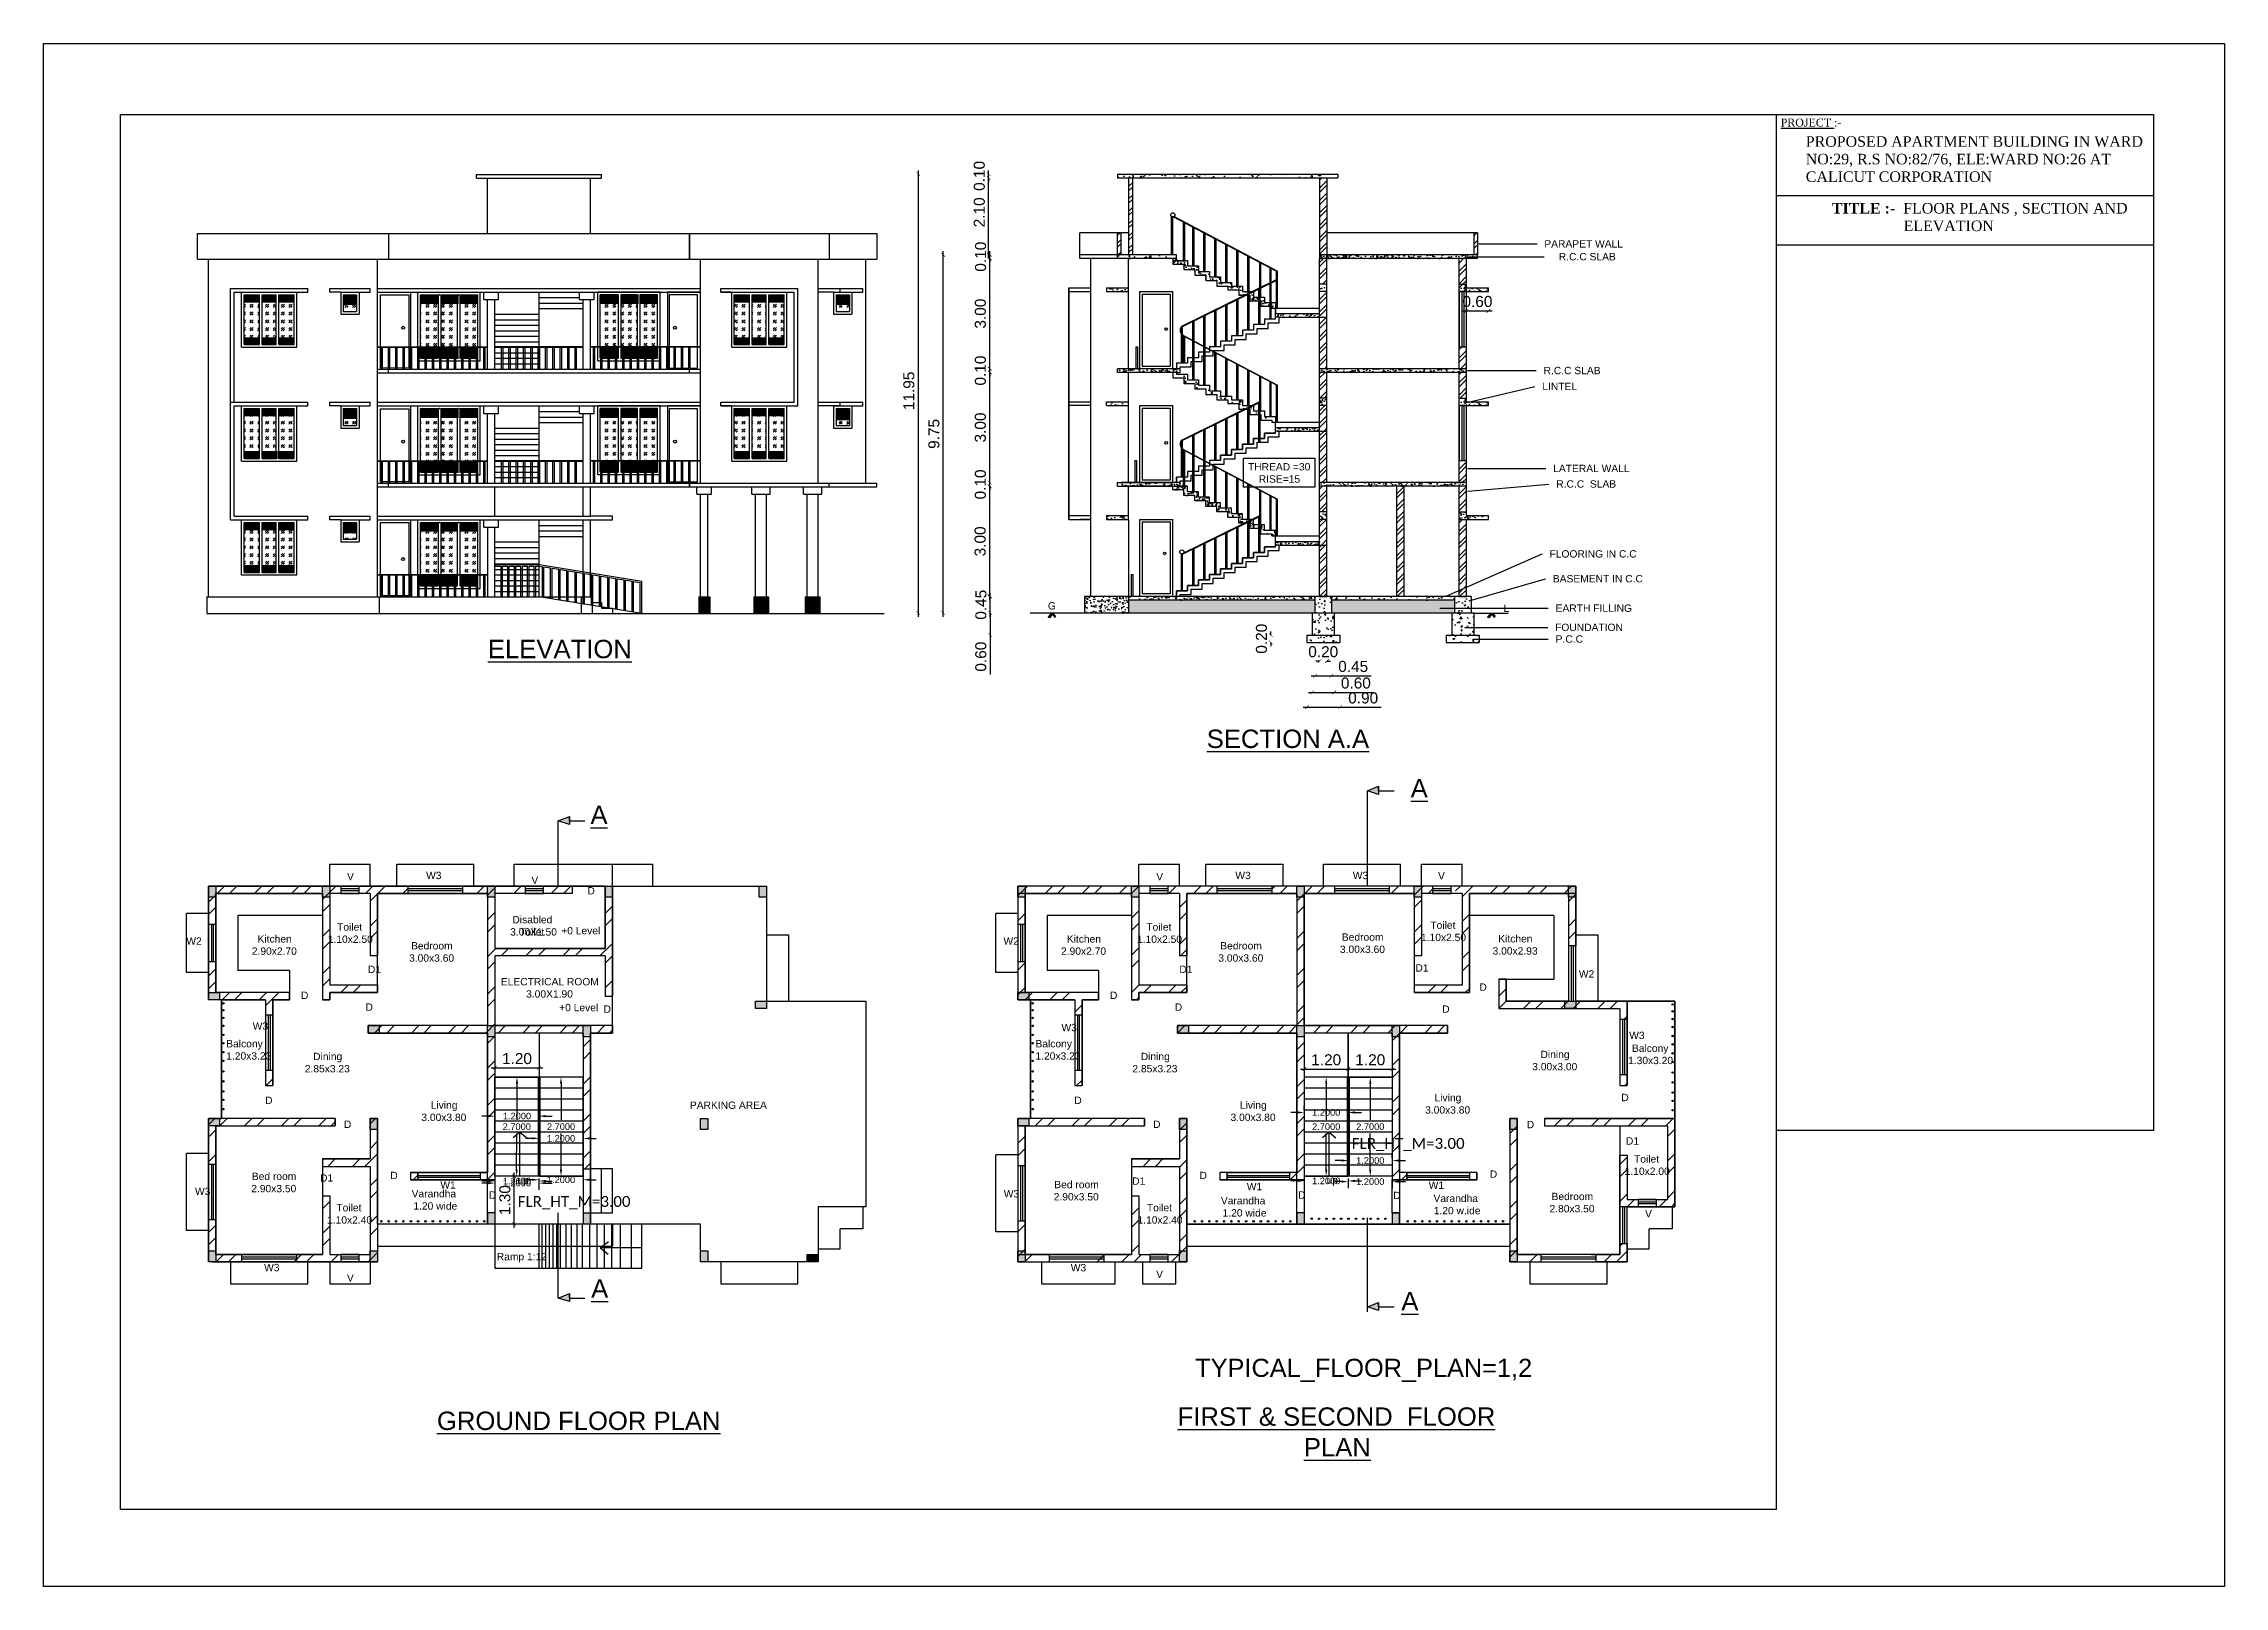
# Model space of a CAD drawing. Header units: metres. Extents: x -701442 to 358, y -36189 to 302.
# Drawn here: x 249.7 to 309.1, y 133.6 to 175.6 of the extents above; entities that cross this region are included whole.
import ezdxf
from ezdxf import colors
from ezdxf.entities.mleader import LeaderData, LeaderLine
from ezdxf.math import Vec2, Vec3

# ---------------------------------------------------------------- set-up
doc = ezdxf.new("R2010")
doc.units = ezdxf.units.M
doc.header["$MEASUREMENT"] = 0
for name, color, linetype, plot in [('BLK_1_FLR_0_BLT_UP_AREA', 7, 'Continuous', False), ('BLK_1_FLR_0_BLT_UP_AREA_DEDUCT', 7, 'Continuous', False), ('BLK_1_FLR_0_EXIT_WIDTH_STAIR', 90, 'Continuous', False), ('BLK_1_FLR_0_SP_WC', 210, 'Continuous', False), ('BLK_1_FLR_0_STAIR_1', 3, 'Continuous', False), ('BLK_1_FLR_0_STAIR_1_FLIGHT', 1, 'Continuous', False), ('BLK_1_FLR_0_UNITFA', 7, 'Continuous', False), ('BLK_1_FLR_1_BLT_UP_AREA', 7, 'Continuous', False), ('BLK_1_FLR_1_EXIT_WIDTH_STAIR', 90, 'Continuous', False), ('BLK_1_FLR_1_STAIR_1', 3, 'Continuous', False), ('BLK_1_FLR_1_STAIR_1_FLIGHT', 1, 'Continuous', False), ('BLK_1_FLR_1_UNITFA', 7, 'Continuous', False), ('BLK_1_HT_OF_BLDG', 5, 'Continuous', False)]:
    doc.layers.add(name, color=color, linetype=linetype, plot=plot)
doc.styles.get("Standard").update_dxf_attribs({"font": 'ARIAL.TTF'})
doc.dimstyles.new('1-100', dxfattribs={"dimtxt": 0.2, "dimasz": 0.1, "dimexe": 5, "dimexo": 5, "dimgap": 0.1, "dimtad": 1, "dimzin": 0, "dimdsep": 46, "dimtxsty": 'Standard', "dimblk": 'ARCHTICK', "dimcen": 0.09, "dimdle": 0.1, "dimse1": 1, "dimse2": 1, "dimclrd": 8, "dimclre": 8, "dimclrt": 256, "dimadec": 0, "dimazin": 0, "dimtfac": 1, "dimtofl": 0, "dimtmove": 0, "dimatfit": 3, "dimldrblk": 'ARCHTICK', "dimfxl": 1, "dimtolj": 1, "dimtzin": 0, "dimarcsym": 0})
doc.dimstyles.get("Standard").update_dxf_attribs({"dimtxt": 0.18, "dimasz": 0.18, "dimexe": 0.18, "dimexo": 0.0625, "dimgap": 0.09, "dimtad": 0, "dimtih": 1, "dimtoh": 1, "dimdec": 4, "dimzin": 0, "dimdsep": 46, "dimtxsty": 'Standard', "dimcen": 0.09, "dimadec": 0, "dimazin": 0, "dimtfac": 1, "dimtdec": 4, "dimtofl": 0, "dimtmove": 0, "dimatfit": 3, "dimfxl": 1, "dimtolj": 1, "dimtzin": 0, "dimarcsym": 0})
pattern_1 = [(45, (-5322.4051, -989.17756), (-0.50513941, 0.50513941), []), (45, (-5322.0683, -989.17756), (-0.50513941, 0.50513941), [])]
pattern_2 = [(45, (-5322.40508, -988.31824), (0.2121320344, 0), [0.125, -0.175]), (45, (-5322.35205, -988.31824), (0.2121320344, 0), [0.05, -0.25]), (45, (-5322.40508, -988.26521), (0.2121320344, 0), [0.05, -0.25])]
pattern_3 = [(45, (-5322.10508, -988.31824), (0.2121320344, 0), [0.125, -0.175]), (45, (-5322.05205, -988.31824), (0.2121320344, 0), [0.05, -0.25]), (45, (-5322.10508, -988.26521), (0.2121320344, 0), [0.05, -0.25])]
pattern_4 = [(45, (-5322.28008, -988.31824), (0.2121320344, 0), [0.125, -0.175]), (45, (-5322.22705, -988.31824), (0.2121320344, 0), [0.05, -0.25]), (45, (-5322.28008, -988.26521), (0.2121320344, 0), [0.05, -0.25])]
pattern_5 = [(45, (-5325.11444, -989.17756), (-0.50513941, 0.50513941), []), (45, (-5324.7777, -989.17756), (-0.50513941, 0.50513941), [])]
pattern_6 = [(45, (-5322.60508, -988.31824), (0.2121320344, 0), [0.125, -0.175]), (45, (-5322.55205, -988.31824), (0.2121320344, 0), [0.05, -0.25]), (45, (-5322.60508, -988.26521), (0.2121320344, 0), [0.05, -0.25])]
pattern_7 = [(45, (-5325.8734, -988.31824), (-0.168379802, 0.168379802), []), (45, (-5325.76115, -988.31824), (-0.168379802, 0.168379802), [])]
pattern_8 = [(50, (-5325.8734, -988.31824), (0.455461672, -0.039847714), [0.047625, -0.523875]), (355, (-5325.8734, -988.31824), (-0.088108554, 0.477642113), [0.0381, -0.41910146]), (100.451445, (-5325.83545, -988.32156), (0.367353118, 0.43779438), [0.040475022, -0.44522561]), (46.1842, (-5325.8734, -988.19124), (0.6776976, -0.10510582), [0.0714375, -0.7858125]), (96.635558, (-5325.8169, -988.2), (0.593510335, 0.61856531), [0.06071256, -0.66783902]), (351.184151, (-5325.8734, -988.19124), (0.593510335, 0.61856531), [0.05714992, -0.62864933]), (21, (-5325.8099, -988.223), (0.379035978, -0.255662995), [0.047625, -0.523875]), (326, (-5325.8099, -988.223), (0.15450507, 0.460469915), [0.0381, -0.4191]), (71.451445, (-5325.7783, -988.2443), (0.533541048, 0.204806922), [0.040475022, -0.445224844]), (37.5, (-5325.8734, -988.31824), (0.007721508, 0.211387597), [0, -0.41402, 0, -0.42545, 0, -0.4206875]), (7.5, (-5325.8734, -988.31824), (0.167049156, 0.250451437), [0, -0.24257, 0, -0.404495, 0, -0.1603375]), (327.5, (-5326.01501, -988.31824), (0.338976488, -0.01432186), [0, -0.15875, 0, -0.4953, 0, -0.657225]), (317.5, (-5326.0785, -988.31824), (0.370322953, 0.063566228), [0, -0.206375, 0, -0.32893, 0, -0.466725])]
pattern_9 = [(50, (-5325.8734, -988.31824), (0.2732770035, -0.023908628), [0.028575, -0.314325]), (355, (-5325.8734, -988.31824), (-0.052865132, 0.286585268), [0.02286, -0.251460876]), (100.4514447, (-5325.85063, -988.32024), (0.220411871, 0.262676628), [0.024285013, -0.267135367]), (46.1842, (-5325.8734, -988.24204), (0.406618561, -0.063063492), [0.0428625, -0.4714875]), (96.635558, (-5325.83952, -988.2473), (0.3561062, 0.371139187), [0.036427535, -0.400703412]), (351.184151, (-5325.8734, -988.24204), (0.3561062, 0.371139187), [0.03428995, -0.377189598]), (21, (-5325.8353, -988.2611), (0.227421587, -0.153397797), [0.028575, -0.314325]), (326, (-5325.8353, -988.2611), (0.092703043, 0.276281949), [0.02286, -0.25146]), (71.451445, (-5325.81635, -988.27388), (0.320124629, 0.122884153), [0.024285013, -0.267134906]), (37.5, (-5325.8734, -988.31824), (0.0046329049, 0.1268325583), [0, -0.248412, 0, -0.25527, 0, -0.2524125]), (7.5, (-5325.8734, -988.31824), (0.1002294938, 0.1502708622), [0, -0.145542, 0, -0.242697, 0, -0.0962025]), (327.5, (-5325.95837, -988.31824), (0.2033858928, -0.008593116), [0, -0.09525, 0, -0.29718, 0, -0.394335]), (317.5, (-5325.99647, -988.31824), (0.222193772, 0.0381397365), [0, -0.123825, 0, -0.197358, 0, -0.280035])]
pattern_10 = [(37.5, (-5325.873405, -988.31824), (-0.00240004694, 0.0734119856), [0, -0.057912, 0, -0.06477, 0, -0.0619125]), (7.5, (-5325.8734, -988.31824), (0.0674284925, 0.1075237651), [0, -0.031242, 0, -0.052197, 0, -0.0200025]), (327.5, (-5325.92027, -988.31824), (0.11864885554, 0.0002155777), [0, -0.01905, 0, -0.06858, 0, -0.089535]), (317.5, (-5325.92027, -988.31824), (0.1145334679, 0.0334393985), [0, -0.009525, 0, -0.044958, 0, -0.051435])]
pattern_11 = [(50, (-5325.8734, -985.21824), (0.455461672, -0.039847714), [0.047625, -0.523875]), (355, (-5325.8734, -985.21824), (-0.088108554, 0.477642113), [0.0381, -0.41910146]), (100.451445, (-5325.83545, -985.22156), (0.367353118, 0.43779438), [0.040475022, -0.44522561]), (46.1842, (-5325.8734, -985.09124), (0.6776976, -0.10510582), [0.0714375, -0.7858125]), (96.635558, (-5325.8169, -985.1), (0.593510335, 0.61856531), [0.06071256, -0.66783902]), (351.184151, (-5325.8734, -985.09124), (0.593510335, 0.61856531), [0.05714992, -0.62864933]), (21, (-5325.8099, -985.123), (0.379035978, -0.255662995), [0.047625, -0.523875]), (326, (-5325.8099, -985.123), (0.15450507, 0.460469915), [0.0381, -0.4191]), (71.451445, (-5325.7783, -985.1443), (0.533541048, 0.204806922), [0.040475022, -0.445224844]), (37.5, (-5325.8734, -985.21824), (0.007721508, 0.211387597), [0, -0.41402, 0, -0.42545, 0, -0.4206875]), (7.5, (-5325.8734, -985.21824), (0.167049156, 0.250451437), [0, -0.24257, 0, -0.404495, 0, -0.1603375]), (327.5, (-5326.01501, -985.21824), (0.338976488, -0.01432186), [0, -0.15875, 0, -0.4953, 0, -0.657225]), (317.5, (-5326.0785, -985.21824), (0.370322953, 0.063566228), [0, -0.206375, 0, -0.32893, 0, -0.466725])]

msp = doc.modelspace()

# ---------------------------------------------------------------- texts
at = {"ltscale": 3, "attachment_point": 1}
for s, insert, char_height, width in [('{\\fTimes New Roman|b0|i0|c0|p18;\\LPROJECT \\l:-}', (296.96609, 173.57709, 101), 0.214978, 1.836251), ('{\\fTimes New Roman|b0|i0|c0|p18;PROPOSED APARTMENT BUILDING IN WARD NO:29, R.S NO:82/76, ELE:WARD NO:26 AT \\PCALICUT CORPORATION}', (297.64862, 173.09855, 101), 0.28723477, 10.2642017), ('{\\fTimes New Roman|b1|i0|c0|p18;TITLE :-  \\fTimes New Roman|b0|i0|c0|p18;FLOOR PLANS , SECTION AND                                      \\P                  ELEVATION}', (298.36167, 171.28129, 101), 0.28723477, 9.9299057)]:
    msp.add_mtext(s, dxfattribs=dict(at, insert=insert, char_height=char_height, width=width))
at = {"attachment_point": 1}
for s, width, gutter_width, insert, char_height in [('\\pi0.14232;THREAD =30\\P\\pi0.43605;RISE=15', 1.9650006, 1, (282.31294, 164.19958), 0.2), ('G', 0.3516236, 1, (277.0051, 160.41389), 0.2), ('L', 0.1241149, 1, (289.41612, 160.34712), 0.2), ('\\pi1.4035;{\\LELEVATION}', 6.6148884, 2.5, (260.35025, 159.38798), 0.5), ('\\pi3.5541;{\\LSECTION A.A}', 11.5024009, 1, (277.77787, 156.94352), 0.5), ('\\pi5.5177;{\\LA}', 11.5024009, 1, (281.36904, 155.59766), 0.5), ('\\pi5.5177;{\\LA}', 11.5024009, 1, (259.02774, 154.87191), 0.5), ('V', 0.24467, 2.5, (257.91595, 153.04239), 0.2), ('W3', 0.6446376, 2.5, (260.0689, 153.07287), 0.2), ('V', 0.6446376, 2.5, (262.93656, 152.94424), 0.2), ('V', 0.24467, 2.5, (279.95762, 153.04239), 0.2), ('W3', 0.6446376, 2.5, (282.11057, 153.07287), 0.2), ('W3', 0.6446376, 2.5, (285.31057, 153.07287), 0.2), ('V', 0.24467, 2.5, (287.63239, 153.06464), 0.2), ('D', 0.5045712, 2.5, (264.46272, 152.65642), 0.2), ('\\pi0.45048;Toilet\\P\\pi0.19604;1.10x2.50', 1.5755801, 2.5, (257.19409, 151.67124), 0.2), ('\\pi0.8357;\\P\\pi0.21128;3.00X1.50', 1.671399, 1, (262.14739, 151.87018), 0.2), ('\\pi0.31298;Disabled \\P\\pi0.49839;Toilet', 1.671399, 1, (262.10663, 151.87018), 0.2), ('\\pi0.32124;+0 Level', 1.671399, 1, (263.42802, 151.56975), 0.2), ('\\pi0.45048;Toilet\\P\\pi0.19604;1.10x2.50', 1.5755801, 2.5, (279.23576, 151.67124), 0.2), ('\\pi0.45048;Toilet\\P\\pi0.19604;1.10x2.50', 1.5755801, 2.5, (286.97212, 151.7192), 0.2), ('W2', 0.368214, 2.5, (253.53936, 151.28675), 0.2), ('\\pi0.68626;Kitchen\\P\\pi0.5295;2.90x2.70', 2.2647349, 2.5, (254.79195, 151.3463), 0.2), ('\\pi0.56032;Bedroom\\P\\pi0.50684;3.00x3.60', 2.2158716, 2.5, (259.09821, 151.15823), 0.2), ('W2', 0.368214, 2.5, (275.79558, 151.28675), 0.2), ('\\pi0.68626;Kitchen\\P\\pi0.5295;2.90x2.70', 2.2647349, 2.5, (276.83362, 151.3463), 0.2), ('\\pi0.56032;Bedroom\\P\\pi0.50684;3.00x3.60', 2.2158716, 2.5, (281.13988, 151.15823), 0.2), ('\\pi0.56032;Bedroom\\P\\pi0.50684;3.00x3.60', 2.2158716, 2.5, (284.45246, 151.39566), 0.2), ('\\pi0.62839;Kitchen\\P\\pi0.47307;3.00x2.93', 2.1490025, 2.5, (288.64457, 151.35113), 0.2), ('D1', 0.2636596, 2.5, (258.48453, 150.51722), 0.2), ('D1', 0.2636596, 2.5, (280.58607, 150.51722), 0.2), ('D1', 0.2636596, 2.5, (287.01631, 150.55475), 0.2), ('W2', 0.368214, 2.5, (291.46807, 150.39294), 0.2), ('D', 0.5045712, 2.5, (256.65976, 149.81048), 0.2), ('\\pi0.73012;ELECTRICAL ROOM\\P\\pi1.4192;3.00X1.90', 4.0872509, 1, (261.37429, 150.18052), 0.2), ('D', 0.5045712, 2.5, (278.69646, 149.81048), 0.2), ('D', 0.5045712, 2.5, (288.75821, 150.03416), 0.2), ('D', 0.5045712, 2.5, (258.41855, 149.48973), 0.2), ('\\pi0.32124;+0 Level', 1.671399, 1, (263.37164, 149.47593), 0.2), ('D', 0.5045712, 2.5, (264.90247, 149.43544), 0.2), ('D', 0.5045712, 2.5, (280.46022, 149.48973), 0.2), ('D', 0.5045712, 2.5, (287.74515, 149.43544), 0.2), ('Balcony\\P1.20x3.23', 3.4735423, 2.5, (254.62503, 148.49236), 0.2), ('W3', 0.6446376, 2.5, (255.3459, 148.97352), 0.2), ('Balcony\\P1.20x3.23', 3.4735423, 2.5, (276.6667, 148.49236), 0.2), ('W3', 0.6446376, 2.5, (277.37574, 148.93289), 0.2), ('W3', 0.6446376, 2.5, (292.83937, 148.71898), 0.2), ('\\pi1.0285;Dining\\P\\pi0.80124;2.85x3.23', 2.8088988, 2.5, (255.96338, 148.14523), 0.2), ('\\pi1.0285;Dining\\P\\pi0.80124;2.85x3.23', 2.8088988, 2.5, (278.50551, 148.14523), 0.2), ('\\pi0.92739;Dining\\P\\pi0.70222;3.00x3.00', 2.606628, 2.5, (289.49551, 148.20149), 0.2), ('\\pi1.168;Balcony\\P\\pi1.0618;1.30x3.20', 3.3069959, 2.5, (291.74585, 148.36945), 0.2), ('D', 0.5045712, 2.5, (255.6833, 146.95028), 0.2), ('\\pi1.059;Living\\P\\pi0.80336;3.00x3.80', 2.8088988, 2.5, (259.13519, 146.82138), 0.2), ('\\pt3.4;PARKING AREA', 4.511089, 1, (267.25442, 146.81859), 0.2), ('D', 0.5045712, 2.5, (277.72496, 146.95028), 0.2), ('\\pi1.059;Living\\P\\pi0.80336;3.00x3.80', 2.8088988, 2.5, (281.17686, 146.82138), 0.2), ('\\pi1.059;Living\\P\\pi0.80336;3.00x3.80', 2.8088988, 2.5, (286.47686, 147.02269), 0.2), ('D', 0.5045712, 2.5, (292.62369, 147.02777), 0.2), ('D', 0.5045712, 2.5, (257.82957, 146.29862), 0.2), ('D', 0.5045712, 2.5, (279.87124, 146.29862), 0.2), ('D', 0.5045712, 2.5, (290.04824, 146.29155), 0.2), ('D1', 0.2636596, 2.5, (292.75066, 145.84418), 0.2), ('D', 0.5045712, 2.5, (289.04154, 144.94181), 0.2), ('\\pi0.45048;Toilet\\P\\pi0.19604;1.10x2.00', 1.5755801, 2.5, (292.5201, 145.35445), 0.2), ('W3', 0.6446376, 2.5, (253.77463, 144.47251), 0.2), ('\\pi1.1992;Bed room\\P\\pi1.1828;2.90x3.50', 3.5712791, 2.5, (254.12332, 144.88177), 0.2), ('D1', 0.2636596, 2.5, (257.18043, 144.83757), 0.2), ('D', 0.5045712, 2.5, (259.09311, 144.90595), 0.2), ('\\pi1.6368;Varandha\\P\\pi1.6051; 1.20 wide', 4.4721879, 2.5, (258.03894, 144.4087), 0.2), ('W1', 0.368214, 2.5, (260.45608, 144.64783), 0.2), ('D', 0.5045712, 2.5, (261.78109, 144.37371), 0.2), ('up', 0.5045712, 2.5, (262.55416, 144.78291), 0.2), ('W3', 0.6446376, 2.5, (275.80453, 144.40683), 0.2), ('\\pi1.1992;Bed room\\P\\pi1.1828;2.90x3.50', 3.5712791, 2.5, (275.98038, 144.65848), 0.2), ('D1', 0.2636596, 2.5, (279.30355, 144.7523), 0.2), ('D', 0.5045712, 2.5, (281.13478, 144.90595), 0.2), ('W1', 0.368214, 2.5, (282.42285, 144.60328), 0.2), ('D', 0.5045712, 2.5, (283.82276, 144.37371), 0.2), ('up', 0.5045712, 2.5, (284.59583, 144.78291), 0.2), ('D', 0.5045712, 2.5, (286.41028, 144.36144), 0.2), ('W1', 0.368214, 2.5, (287.37748, 144.63977), 0.2), ('\\pi0.56032;Bedroom\\P\\pi0.50507;2.80x3.50', 2.2158716, 2.5, (290.16315, 144.33393), 0.2), ('\\pi1.1258;Toilet\\P\\pi0.87133;1.10x2.40', 2.9261463, 2.5, (256.49916, 144.02806), 0.2), ('\\pi1.1258;Toilet\\P\\pi0.87133;1.10x2.40', 2.9261463, 2.5, (278.57517, 144.02806), 0.2), ('\\pi1.6368;Varandha\\P\\pi1.6051; 1.20 wide', 4.4721879, 2.5, (280.08061, 144.22059), 0.2), ('\\pi1.6368;Varandha\\P\\pi1.5662; 1.20 w.ide', 4.4721879, 2.5, (285.87121, 144.28211), 0.2), ('V', 0.24467, 2.5, (293.27187, 143.86412), 0.2), ('Ramp 1:12', 1.7908998, 2.5, (261.99423, 142.69676), 0.2), ('W3', 0.6446376, 2.5, (255.65641, 142.39852), 0.2), ('V', 0.24467, 2.5, (257.91286, 142.11717), 0.2), ('\\pi5.5177;{\\LA}', 11.5024009, 1, (259.04649, 141.97464), 0.5), ('W3', 0.6446376, 2.5, (277.62831, 142.3949), 0.2), ('V', 0.24467, 2.5, (279.95453, 142.21717), 0.2), ('\\pi5.5177;{\\LA}', 11.5024009, 1, (281.11413, 141.63211), 0.5), ('\\pi0.39599;{\\LFIRST & SECOND  FLOOR \\P\\pi3.8334;PLAN}', 9.3803205, 2.5, (280.14325, 138.49097), 0.5), ('{\\LGROUND FLOOR PLAN}', 8.7989625, 2.5, (260.36471, 138.37628), 0.5)]:
    msp.add_mtext_dynamic_manual_height_columns(s, width=width, gutter_width=gutter_width, heights=[0], dxfattribs=dict(at, insert=insert, char_height=char_height))
at = {"layer": 'BLK_1_FLR_0_STAIR_1_FLIGHT', "linetype": 'Continuous', "insert": (262.5649, 144.2459), "char_height": 0.2961563, "width": 7.4375828, "attachment_point": 1}
msp.add_mtext('{\\fCalibri|b0|i0|c0|p34;\\C1;FLR_HT_M=3.00}', dxfattribs=at)
at = {"layer": 'BLK_1_FLR_1_BLT_UP_AREA', "color": 2, "linetype": 'Continuous', "insert": (281.01824, 139.81507), "char_height": 0.4935938, "width": 10.3448674, "attachment_point": 1}
msp.add_mtext('TYPICAL_FLOOR_PLAN=1,2', dxfattribs=at)
at = {"layer": 'BLK_1_FLR_1_STAIR_1_FLIGHT', "linetype": 'Continuous', "insert": (285.28427, 145.82617), "char_height": 0.2961563, "width": 7.4375828, "attachment_point": 1}
msp.add_mtext('{\\fCalibri|b0|i0|c0|p34;\\C1;FLR_HT_M=3.00}', dxfattribs=at)

# ---------------------------------------------------------------- blocks, each defined once
blk = doc.blocks.new('_ARCHTICK')
at = {"color": 0, "linetype": 'ByBlock', "const_width": 0.15}
blk.add_lwpolyline([(-0.5, -0.5), (0.5, 0.5)], dxfattribs=at)
blk = doc.blocks.new('*D56')
at = {"lineweight": -2, "transparency": 16777216}
for p, q in [((284.405, 158.81), (284.305, 158.81)), ((284.605, 158.81), (284.705, 158.81))]:
    blk.add_line(p, q, dxfattribs=at)
at = {"layer": 'Defpoints', "color": 0, "transparency": 16777216}
for p in [(284.405, 160.568), (284.605, 160.568), (284.605, 158.81)]:
    blk.add_point(p, dxfattribs=at)
at = {"lineweight": -2, "transparency": 16777216, "xscale": 0.1, "yscale": 0.1, "zscale": 0.1}
blk.add_blockref('_ARCHTICK', (284.405, 158.81), dxfattribs=at)
at = {"lineweight": -2, "transparency": 16777216, "xscale": 0.1, "yscale": 0.1, "zscale": 0.1, "rotation": 180}
blk.add_blockref('_ARCHTICK', (284.605, 158.81), dxfattribs=at)
at = {"transparency": 16777216, "insert": (284.505, 159.063), "char_height": 0.3, "attachment_point": 5}
blk.add_mtext('\\A1;0.20', dxfattribs=at)
blk = doc.blocks.new('*D57')
at = {"lineweight": -2, "transparency": 16777216}
for p, q in [((284.18, 158.409), (284.73, 158.409)), ((284.73, 158.409), (285.812, 158.409))]:
    blk.add_line(p, q, dxfattribs=at)
at = {"layer": 'Defpoints', "color": 0, "transparency": 16777216}
for p in [(284.28, 160.568), (284.73, 160.568), (284.73, 158.409)]:
    blk.add_point(p, dxfattribs=at)
at = {"lineweight": -2, "transparency": 16777216, "xscale": 0.1, "yscale": 0.1, "zscale": 0.1, "rotation": 180}
blk.add_blockref('_ARCHTICK', (284.28, 158.409), dxfattribs=at)
at = {"lineweight": -2, "transparency": 16777216, "xscale": 0.1, "yscale": 0.1, "zscale": 0.1}
blk.add_blockref('_ARCHTICK', (284.73, 158.409), dxfattribs=at)
at = {"transparency": 16777216, "insert": (285.321, 158.662), "char_height": 0.3, "attachment_point": 5}
blk.add_mtext('\\A1;0.45', dxfattribs=at)
blk = doc.blocks.new('*D58')
at = {"lineweight": -2, "transparency": 16777216}
for p, q in [((284.105, 157.957), (284.805, 157.957)), ((284.805, 157.957), (285.884, 157.957))]:
    blk.add_line(p, q, dxfattribs=at)
at = {"layer": 'Defpoints', "color": 0, "transparency": 16777216}
for p in [(284.205, 159.518), (284.805, 159.518), (284.805, 157.957)]:
    blk.add_point(p, dxfattribs=at)
at = {"lineweight": -2, "transparency": 16777216, "xscale": 0.1, "yscale": 0.1, "zscale": 0.1, "rotation": 180}
blk.add_blockref('_ARCHTICK', (284.205, 157.957), dxfattribs=at)
at = {"lineweight": -2, "transparency": 16777216, "xscale": 0.1, "yscale": 0.1, "zscale": 0.1}
blk.add_blockref('_ARCHTICK', (284.805, 157.957), dxfattribs=at)
at = {"transparency": 16777216, "insert": (285.394, 158.21), "char_height": 0.3, "attachment_point": 5}
blk.add_mtext('\\A1;0.60', dxfattribs=at)
blk = doc.blocks.new('*D59')
at = {"lineweight": -2, "transparency": 16777216}
for p, q in [((283.955, 157.55), (284.955, 157.55)), ((284.955, 157.55), (286.082, 157.55))]:
    blk.add_line(p, q, dxfattribs=at)
at = {"layer": 'Defpoints', "color": 0, "transparency": 16777216}
for p in [(284.055, 159.318), (284.955, 159.318), (284.955, 157.55)]:
    blk.add_point(p, dxfattribs=at)
at = {"lineweight": -2, "transparency": 16777216, "xscale": 0.1, "yscale": 0.1, "zscale": 0.1, "rotation": 180}
blk.add_blockref('_ARCHTICK', (284.055, 157.55), dxfattribs=at)
at = {"lineweight": -2, "transparency": 16777216, "xscale": 0.1, "yscale": 0.1, "zscale": 0.1}
blk.add_blockref('_ARCHTICK', (284.955, 157.55), dxfattribs=at)
at = {"transparency": 16777216, "insert": (285.593, 157.804), "char_height": 0.3, "attachment_point": 5}
blk.add_mtext('\\A1;0.90', dxfattribs=at)
blk = doc.blocks.new('*D60')
at = {"lineweight": -2, "transparency": 16777216}
for p, q in [((283.078, 159.518), (283.078, 159.618)), ((283.078, 159.318), (283.078, 159.218))]:
    blk.add_line(p, q, dxfattribs=at)
at = {"layer": 'Defpoints', "color": 0, "transparency": 16777216}
for p in [(283.078, 159.518), (284.055, 159.518), (284.055, 159.318)]:
    blk.add_point(p, dxfattribs=at)
at = {"lineweight": -2, "transparency": 16777216, "xscale": 0.1, "yscale": 0.1, "zscale": 0.1}
for p, rotation in [((283.078, 159.518), 270), ((283.078, 159.318), 90)]:
    blk.add_blockref('_ARCHTICK', p, dxfattribs=dict(at, rotation=rotation))
at = {"transparency": 16777216, "insert": (282.824, 159.418), "char_height": 0.3, "attachment_point": 5, "rotation": 90}
blk.add_mtext('\\A1;0.20', dxfattribs=at)
blk = doc.blocks.new('*D61')
at = {"lineweight": -2, "transparency": 16777216}
for p, q in [((275.432, 160.118), (275.432, 159.418)), ((275.432, 159.518), (275.432, 158.44))]:
    blk.add_line(p, q, dxfattribs=at)
at = {"layer": 'Defpoints', "color": 0, "transparency": 16777216}
for p in [(275.432, 160.118), (284.205, 160.118), (284.205, 159.518)]:
    blk.add_point(p, dxfattribs=at)
at = {"lineweight": -2, "transparency": 16777216, "xscale": 0.1, "yscale": 0.1, "zscale": 0.1}
for p, rotation in [((275.432, 160.118), 90), ((275.432, 159.518), 270)]:
    blk.add_blockref('_ARCHTICK', p, dxfattribs=dict(at, rotation=rotation))
at = {"transparency": 16777216, "insert": (275.179, 158.929), "char_height": 0.3, "attachment_point": 5, "rotation": 90}
blk.add_mtext('\\A1;0.60', dxfattribs=at)
blk = doc.blocks.new('*D62')
at = {"lineweight": -2, "transparency": 16777216}
blk.add_line((275.434, 160.018), (275.434, 160.668), dxfattribs=at)
at = {"layer": 'Defpoints', "color": 0, "transparency": 16777216}
for p in [(275.434, 160.568), (284.28, 160.568), (284.28, 160.118)]:
    blk.add_point(p, dxfattribs=at)
at = {"lineweight": -2, "transparency": 16777216, "xscale": 0.1, "yscale": 0.1, "zscale": 0.1}
for p, rotation in [((275.434, 160.568), 90), ((275.434, 160.118), 270)]:
    blk.add_blockref('_ARCHTICK', p, dxfattribs=dict(at, rotation=rotation))
at = {"transparency": 16777216, "insert": (275.181, 160.343), "char_height": 0.3, "attachment_point": 5, "rotation": 90}
blk.add_mtext('\\A1;0.45', dxfattribs=at)
blk = doc.blocks.new('*D43')
at = {"lineweight": -2, "transparency": 16777216}
for p, q in [((275.42, 163.668), (275.42, 163.768)), ((275.42, 163.568), (275.42, 163.468))]:
    blk.add_line(p, q, dxfattribs=at)
at = {"layer": 'Defpoints', "color": 0, "transparency": 16777216}
for p in [(275.42, 163.668), (278.605, 163.668), (278.605, 163.568)]:
    blk.add_point(p, dxfattribs=at)
at = {"lineweight": -2, "transparency": 16777216, "xscale": 0.1, "yscale": 0.1, "zscale": 0.1}
for p, rotation in [((275.42, 163.668), 270), ((275.42, 163.568), 90)]:
    blk.add_blockref('_ARCHTICK', p, dxfattribs=dict(at, rotation=rotation))
at = {"transparency": 16777216, "insert": (275.167, 163.618), "char_height": 0.3, "attachment_point": 5, "rotation": 90}
blk.add_mtext('\\A1;0.10', dxfattribs=at)
blk = doc.blocks.new('*D63')
at = {"lineweight": -2, "transparency": 16777216}
blk.add_line((275.42, 163.568), (275.42, 166.768), dxfattribs=at)
at = {"layer": 'Defpoints', "color": 0, "transparency": 16777216}
for p in [(275.42, 166.668), (278.905, 166.668), (279.005, 163.668)]:
    blk.add_point(p, dxfattribs=at)
at = {"lineweight": -2, "transparency": 16777216, "xscale": 0.1, "yscale": 0.1, "zscale": 0.1}
for p, rotation in [((275.42, 166.668), 90), ((275.42, 163.668), 270)]:
    blk.add_blockref('_ARCHTICK', p, dxfattribs=dict(at, rotation=rotation))
at = {"transparency": 16777216, "insert": (275.167, 165.168), "char_height": 0.3, "attachment_point": 5, "rotation": 90}
blk.add_mtext('\\A1;3.00', dxfattribs=at)
blk = doc.blocks.new('*D44')
at = {"lineweight": -2, "transparency": 16777216}
for p, q in [((275.42, 166.768), (275.42, 166.868)), ((275.42, 166.668), (275.42, 166.568))]:
    blk.add_line(p, q, dxfattribs=at)
at = {"layer": 'Defpoints', "color": 0, "transparency": 16777216}
for p in [(275.42, 166.668), (279.005, 166.768), (279.205, 166.668)]:
    blk.add_point(p, dxfattribs=at)
at = {"lineweight": -2, "transparency": 16777216, "xscale": 0.1, "yscale": 0.1, "zscale": 0.1}
for p, rotation in [((275.42, 166.768), 270), ((275.42, 166.668), 90)]:
    blk.add_blockref('_ARCHTICK', p, dxfattribs=dict(at, rotation=rotation))
at = {"transparency": 16777216, "insert": (275.167, 166.718), "char_height": 0.3, "attachment_point": 5, "rotation": 90}
blk.add_mtext('\\A1;0.10', dxfattribs=at)
blk = doc.blocks.new('*D45')
at = {"lineweight": -2, "transparency": 16777216}
blk.add_line((275.42, 166.668), (275.42, 169.868), dxfattribs=at)
at = {"layer": 'Defpoints', "color": 0, "transparency": 16777216}
for p in [(275.42, 169.768), (279.205, 169.768), (279.205, 166.768)]:
    blk.add_point(p, dxfattribs=at)
at = {"lineweight": -2, "transparency": 16777216, "xscale": 0.1, "yscale": 0.1, "zscale": 0.1}
for p, rotation in [((275.42, 169.768), 90), ((275.42, 166.768), 270)]:
    blk.add_blockref('_ARCHTICK', p, dxfattribs=dict(at, rotation=rotation))
at = {"transparency": 16777216, "insert": (275.167, 168.268), "char_height": 0.3, "attachment_point": 5, "rotation": 90}
blk.add_mtext('\\A1;3.00', dxfattribs=at)
blk = doc.blocks.new('*D64')
at = {"lineweight": -2, "transparency": 16777216}
for p, q in [((275.427, 169.868), (275.427, 169.968)), ((275.427, 169.768), (275.427, 169.668))]:
    blk.add_line(p, q, dxfattribs=at)
at = {"layer": 'Defpoints', "color": 0, "transparency": 16777216}
for p in [(275.427, 169.868), (277.875, 169.868), (277.875, 169.768)]:
    blk.add_point(p, dxfattribs=at)
at = {"lineweight": -2, "transparency": 16777216, "xscale": 0.1, "yscale": 0.1, "zscale": 0.1}
for p, rotation in [((275.427, 169.868), 270), ((275.427, 169.768), 90)]:
    blk.add_blockref('_ARCHTICK', p, dxfattribs=dict(at, rotation=rotation))
at = {"transparency": 16777216, "insert": (275.173, 169.818), "char_height": 0.3, "attachment_point": 5, "rotation": 90}
blk.add_mtext('\\A1;0.10', dxfattribs=at)
blk = doc.blocks.new('*D65')
at = {"lineweight": -2, "transparency": 16777216}
blk.add_line((275.391, 169.768), (275.391, 172.068), dxfattribs=at)
at = {"layer": 'Defpoints', "color": 0, "transparency": 16777216}
for p in [(275.391, 171.968), (279.305, 171.968), (279.305, 169.868)]:
    blk.add_point(p, dxfattribs=at)
at = {"lineweight": -2, "transparency": 16777216, "xscale": 0.1, "yscale": 0.1, "zscale": 0.1}
for p, rotation in [((275.391, 171.968), 90), ((275.391, 169.868), 270)]:
    blk.add_blockref('_ARCHTICK', p, dxfattribs=dict(at, rotation=rotation))
at = {"transparency": 16777216, "insert": (275.137, 171.026), "char_height": 0.3, "attachment_point": 5, "rotation": 90}
blk.add_mtext('\\A1;2.10', dxfattribs=at)
blk = doc.blocks.new('*D66')
at = {"lineweight": -2, "transparency": 16777216}
for p, q in [((275.391, 172.068), (275.391, 172.168)), ((275.391, 171.968), (275.391, 171.868))]:
    blk.add_line(p, q, dxfattribs=at)
at = {"layer": 'Defpoints', "color": 0, "transparency": 16777216}
for p in [(275.391, 172.068), (278.905, 172.068), (278.905, 171.968)]:
    blk.add_point(p, dxfattribs=at)
at = {"lineweight": -2, "transparency": 16777216, "xscale": 0.1, "yscale": 0.1, "zscale": 0.1}
for p, rotation in [((275.391, 172.068), 270), ((275.391, 171.968), 90)]:
    blk.add_blockref('_ARCHTICK', p, dxfattribs=dict(at, rotation=rotation))
at = {"transparency": 16777216, "insert": (275.137, 172.018), "char_height": 0.3, "attachment_point": 5, "rotation": 90}
blk.add_mtext('\\A1;0.10', dxfattribs=at)
blk = doc.blocks.new('*D67')
at = {"lineweight": -2, "transparency": 16777216}
blk.add_line((288.305, 168.344), (289.105, 168.344), dxfattribs=at)
at = {"layer": 'Defpoints', "color": 0, "transparency": 16777216}
for p in [(288.405, 168.868), (289.005, 168.868), (289.005, 168.344)]:
    blk.add_point(p, dxfattribs=at)
at = {"lineweight": -2, "transparency": 16777216, "xscale": 0.1, "yscale": 0.1, "zscale": 0.1, "rotation": 180}
blk.add_blockref('_ARCHTICK', (288.405, 168.344), dxfattribs=at)
at = {"lineweight": -2, "transparency": 16777216, "xscale": 0.1, "yscale": 0.1, "zscale": 0.1}
blk.add_blockref('_ARCHTICK', (289.005, 168.344), dxfattribs=at)
at = {"transparency": 16777216, "insert": (288.705, 168.598), "char_height": 0.3, "attachment_point": 5}
blk.add_mtext('\\A1;0.60', dxfattribs=at)
blk = doc.blocks.new('*D68')
at = {"layer": 'BLK_1_HT_OF_BLDG', "lineweight": -2, "transparency": 16777216}
blk.add_line((274.155, 160.018), (274.155, 169.968), dxfattribs=at)
at = {"layer": 'Defpoints', "color": 0, "linetype": 'Continuous', "transparency": 16777216}
for p in [(274.155, 169.868), (277.875, 169.868), (276.526, 160.118)]:
    blk.add_point(p, dxfattribs=at)
at = {"layer": 'BLK_1_HT_OF_BLDG', "linetype": 'Continuous', "lineweight": -2, "transparency": 16777216, "xscale": 0.1, "yscale": 0.1, "zscale": 0.1}
for p, rotation in [((274.155, 169.868), 90), ((274.155, 160.118), 270)]:
    blk.add_blockref('_ARCHTICK', p, dxfattribs=dict(at, rotation=rotation))
at = {"layer": 'BLK_1_HT_OF_BLDG', "linetype": 'Continuous', "transparency": 16777216, "insert": (273.902, 164.993), "char_height": 0.3, "attachment_point": 5, "rotation": 90}
blk.add_mtext('\\A1;9.75', dxfattribs=at)
blk = doc.blocks.new('*D69')
at = {"lineweight": -2, "transparency": 16777216}
blk.add_line((261.844, 147.733), (263.244, 147.733), dxfattribs=at)
at = {"layer": 'Defpoints', "color": 0, "transparency": 16777216}
for p in [(261.944, 147.484), (263.144, 147.733), (263.144, 147.484)]:
    blk.add_point(p, dxfattribs=at)
at = {"lineweight": -2, "transparency": 16777216, "xscale": 0.1, "yscale": 0.1, "zscale": 0.1, "rotation": 180}
blk.add_blockref('_ARCHTICK', (261.944, 147.733), dxfattribs=at)
at = {"lineweight": -2, "transparency": 16777216, "xscale": 0.1, "yscale": 0.1, "zscale": 0.1}
blk.add_blockref('_ARCHTICK', (263.144, 147.733), dxfattribs=at)
at = {"transparency": 16777216, "insert": (262.544, 147.986), "char_height": 0.3, "attachment_point": 5}
blk.add_mtext('\\A1;1.20', dxfattribs=at)
blk = doc.blocks.new('*D46')
at = {"lineweight": -2, "transparency": 16777216}
blk.add_line((262.469, 143.384), (262.469, 144.884), dxfattribs=at)
at = {"layer": 'Defpoints', "color": 0, "transparency": 16777216}
for p in [(262.469, 144.784), (262.627, 144.784), (262.627, 143.484)]:
    blk.add_point(p, dxfattribs=at)
at = {"lineweight": -2, "transparency": 16777216, "xscale": 0.1, "yscale": 0.1, "zscale": 0.1}
for p, rotation in [((262.469, 144.784), 90), ((262.469, 143.484), 270)]:
    blk.add_blockref('_ARCHTICK', p, dxfattribs=dict(at, rotation=rotation))
at = {"transparency": 16777216, "insert": (262.216, 144.134), "char_height": 0.3, "attachment_point": 5, "rotation": 90}
blk.add_mtext('\\A1;1.30', dxfattribs=at)
blk = doc.blocks.new('*D47')
at = {"lineweight": -2, "transparency": 16777216}
blk.add_line((273.472, 172.168), (273.472, 160.018), dxfattribs=at)
at = {"layer": 'Defpoints', "color": 0, "transparency": 16777216}
for p in [(279.205, 172.068), (273.472, 160.118), (279.205, 160.118)]:
    blk.add_point(p, dxfattribs=at)
at = {"lineweight": -2, "transparency": 16777216, "xscale": 0.1, "yscale": 0.1, "zscale": 0.1}
for p, rotation in [((273.472, 172.068), 90), ((273.472, 160.118), 270)]:
    blk.add_blockref('_ARCHTICK', p, dxfattribs=dict(at, rotation=rotation))
at = {"transparency": 16777216, "insert": (273.219, 166.165), "char_height": 0.3, "attachment_point": 5, "rotation": 90}
blk.add_mtext('\\A1;11.95', dxfattribs=at)
blk = doc.blocks.new('*D70')
at = {"lineweight": -2, "transparency": 16777216}
blk.add_line((283.886, 147.7), (285.286, 147.7), dxfattribs=at)
at = {"layer": 'Defpoints', "color": 0, "transparency": 16777216}
for p in [(283.986, 147.484), (285.186, 147.7), (285.186, 147.484)]:
    blk.add_point(p, dxfattribs=at)
at = {"lineweight": -2, "transparency": 16777216, "xscale": 0.1, "yscale": 0.1, "zscale": 0.1, "rotation": 180}
blk.add_blockref('_ARCHTICK', (283.986, 147.7), dxfattribs=at)
at = {"lineweight": -2, "transparency": 16777216, "xscale": 0.1, "yscale": 0.1, "zscale": 0.1}
blk.add_blockref('_ARCHTICK', (285.186, 147.7), dxfattribs=at)
at = {"transparency": 16777216, "insert": (284.586, 147.953), "char_height": 0.3, "attachment_point": 5}
blk.add_mtext('\\A1;1.20', dxfattribs=at)
blk = doc.blocks.new('*D51')
at = {"lineweight": -2, "transparency": 16777216}
blk.add_line((275.414, 163.668), (275.414, 160.468), dxfattribs=at)
at = {"layer": 'Defpoints', "color": 0, "transparency": 16777216}
for p in [(278.605, 163.568), (275.414, 160.568), (278.605, 160.568)]:
    blk.add_point(p, dxfattribs=at)
at = {"lineweight": -2, "transparency": 16777216, "xscale": 0.1, "yscale": 0.1, "zscale": 0.1}
for p, rotation in [((275.414, 163.568), 90), ((275.414, 160.568), 270)]:
    blk.add_blockref('_ARCHTICK', p, dxfattribs=dict(at, rotation=rotation))
at = {"transparency": 16777216, "insert": (275.16, 162.068), "char_height": 0.3, "attachment_point": 5, "rotation": 90}
blk.add_mtext('\\A1;3.00', dxfattribs=at)
blk = doc.blocks.new('*D82')
at = {"layer": 'BLK_1_FLR_1_STAIR_1_FLIGHT', "color": 0, "lineweight": -2, "transparency": 16777216}
for p, q in [((262.482, 147.484), (262.364, 147.484)), ((262.543, 147.304), (262.54, 146.316)), ((262.535, 144.964), (262.539, 145.952)), ((262.472, 144.784), (262.355, 144.784))]:
    blk.add_line(p, q, dxfattribs=at)
at = {"layer": 'BLK_1_FLR_1_STAIR_1_FLIGHT', "color": 0, "transparency": 16777216}
for points in [[(262.513, 147.304), (262.573, 147.304), (262.544, 147.484)], [(262.505, 144.964), (262.565, 144.964), (262.535, 144.784)]]:
    blk.add_solid(points, dxfattribs=at)
at = {"layer": 'Defpoints', "color": 0, "transparency": 16777216}
for p in [(262.544, 147.484), (262.544, 147.484), (262.535, 144.784)]:
    blk.add_point(p, dxfattribs=at)
at = {"layer": 'BLK_1_FLR_1_STAIR_1_FLIGHT', "color": 0, "transparency": 16777216, "insert": (262.539, 146.134), "char_height": 0.18, "attachment_point": 5}
blk.add_mtext('\\A1;2.7000', dxfattribs=at)
blk = doc.blocks.new('*D83')
at = {"layer": 'BLK_1_FLR_1_STAIR_1_FLIGHT', "color": 0, "lineweight": -2, "transparency": 16777216}
for p, q in [((263.682, 147.484), (263.564, 147.484)), ((263.744, 147.304), (263.744, 146.316)), ((263.744, 144.964), (263.744, 145.952)), ((263.682, 144.784), (263.564, 144.784))]:
    blk.add_line(p, q, dxfattribs=at)
at = {"layer": 'BLK_1_FLR_1_STAIR_1_FLIGHT', "color": 0, "transparency": 16777216}
for points in [[(263.714, 147.304), (263.774, 147.304), (263.744, 147.484)], [(263.714, 144.964), (263.774, 144.964), (263.744, 144.784)]]:
    blk.add_solid(points, dxfattribs=at)
at = {"layer": 'Defpoints', "color": 0, "transparency": 16777216}
for p in [(263.744, 147.484), (263.744, 144.784), (263.744, 144.784)]:
    blk.add_point(p, dxfattribs=at)
at = {"layer": 'BLK_1_FLR_1_STAIR_1_FLIGHT', "color": 0, "transparency": 16777216, "insert": (263.744, 146.134), "char_height": 0.18, "attachment_point": 5}
blk.add_mtext('\\A1;2.7000', dxfattribs=at)
blk = doc.blocks.new('*D85')
at = {"color": 0, "lineweight": -2, "transparency": 16777216}
for p, q in [((261.764, 144.654), (261.584, 144.654)), ((261.944, 144.721), (261.944, 144.474)), ((263.144, 144.721), (263.144, 144.474)), ((263.324, 144.654), (263.504, 144.654))]:
    blk.add_line(p, q, dxfattribs=at)
at = {"color": 0, "transparency": 16777216}
for points in [[(261.764, 144.684), (261.764, 144.624), (261.944, 144.654)], [(263.324, 144.684), (263.324, 144.624), (263.144, 144.654)]]:
    blk.add_solid(points, dxfattribs=at)
at = {"layer": 'Defpoints', "color": 0, "transparency": 16777216}
for p in [(261.944, 144.784), (263.144, 144.784), (263.144, 144.654)]:
    blk.add_point(p, dxfattribs=at)
at = {"color": 0, "transparency": 16777216, "insert": (262.544, 144.654), "char_height": 0.18, "attachment_point": 5}
blk.add_mtext('\\A1;1.2000', dxfattribs=at)
blk = doc.blocks.new('*D86')
at = {"layer": 'BLK_1_FLR_0_STAIR_1_FLIGHT', "color": 0, "lineweight": -2, "transparency": 16777216}
for p, q in [((262.964, 145.814), (262.784, 145.814)), ((263.144, 145.814), (263.144, 145.994)), ((264.344, 145.814), (264.344, 145.994)), ((264.524, 145.814), (264.704, 145.814))]:
    blk.add_line(p, q, dxfattribs=at)
at = {"layer": 'BLK_1_FLR_0_STAIR_1_FLIGHT', "color": 0, "transparency": 16777216}
for points in [[(262.964, 145.844), (262.964, 145.784), (263.144, 145.814)], [(264.524, 145.844), (264.524, 145.784), (264.344, 145.814)]]:
    blk.add_solid(points, dxfattribs=at)
at = {"layer": 'Defpoints', "color": 0, "transparency": 16777216}
for p in [(263.144, 145.752), (264.344, 145.814), (264.344, 145.752)]:
    blk.add_point(p, dxfattribs=at)
at = {"layer": 'BLK_1_FLR_0_STAIR_1_FLIGHT', "color": 0, "transparency": 16777216, "insert": (263.744, 145.814), "char_height": 0.18, "attachment_point": 5}
blk.add_mtext('\\A1;1.2000', dxfattribs=at)
blk = doc.blocks.new('*D87')
at = {"layer": 'BLK_1_FLR_0_STAIR_1_FLIGHT', "color": 0, "lineweight": -2, "transparency": 16777216}
for p, q in [((261.764, 146.421), (261.584, 146.421)), ((261.944, 146.483), (261.944, 146.601)), ((263.144, 146.483), (263.144, 146.601)), ((263.324, 146.421), (263.504, 146.421))]:
    blk.add_line(p, q, dxfattribs=at)
at = {"layer": 'BLK_1_FLR_0_STAIR_1_FLIGHT', "color": 0, "transparency": 16777216}
for points in [[(261.764, 146.451), (261.764, 146.391), (261.944, 146.421)], [(263.324, 146.451), (263.324, 146.391), (263.144, 146.421)]]:
    blk.add_solid(points, dxfattribs=at)
at = {"layer": 'Defpoints', "color": 0, "transparency": 16777216}
for p in [(261.944, 146.421), (263.144, 146.421), (263.144, 146.421)]:
    blk.add_point(p, dxfattribs=at)
at = {"layer": 'BLK_1_FLR_0_STAIR_1_FLIGHT', "color": 0, "transparency": 16777216, "insert": (262.544, 146.421), "char_height": 0.18, "attachment_point": 5}
blk.add_mtext('\\A1;1.2000', dxfattribs=at)
blk = doc.blocks.new('*D88')
at = {"layer": 'BLK_1_FLR_1_STAIR_1_FLIGHT', "color": 0, "lineweight": -2, "transparency": 16777216}
for p, q in [((284.523, 147.484), (284.406, 147.484)), ((284.586, 147.304), (284.586, 146.316)), ((284.586, 144.964), (284.586, 145.952)), ((284.523, 144.784), (284.406, 144.784))]:
    blk.add_line(p, q, dxfattribs=at)
at = {"layer": 'BLK_1_FLR_1_STAIR_1_FLIGHT', "color": 0, "transparency": 16777216}
for points in [[(284.556, 147.304), (284.616, 147.304), (284.586, 147.484)], [(284.556, 144.964), (284.616, 144.964), (284.586, 144.784)]]:
    blk.add_solid(points, dxfattribs=at)
at = {"layer": 'Defpoints', "color": 0, "transparency": 16777216}
for p in [(284.586, 147.484), (284.586, 144.784), (284.586, 144.784)]:
    blk.add_point(p, dxfattribs=at)
at = {"layer": 'BLK_1_FLR_1_STAIR_1_FLIGHT', "color": 0, "transparency": 16777216, "insert": (284.586, 146.134), "char_height": 0.18, "attachment_point": 5}
blk.add_mtext('\\A1;2.7000', dxfattribs=at)
blk = doc.blocks.new('*D89')
at = {"layer": 'BLK_1_FLR_1_STAIR_1_FLIGHT', "color": 0, "lineweight": -2, "transparency": 16777216}
for p, q in [((285.723, 147.484), (285.606, 147.484)), ((285.786, 147.304), (285.786, 146.316)), ((285.786, 144.964), (285.786, 145.952)), ((285.723, 144.784), (285.606, 144.784))]:
    blk.add_line(p, q, dxfattribs=at)
at = {"layer": 'BLK_1_FLR_1_STAIR_1_FLIGHT', "color": 0, "transparency": 16777216}
for points in [[(285.756, 147.304), (285.816, 147.304), (285.786, 147.484)], [(285.756, 144.964), (285.816, 144.964), (285.786, 144.784)]]:
    blk.add_solid(points, dxfattribs=at)
at = {"layer": 'Defpoints', "color": 0, "transparency": 16777216}
for p in [(285.786, 147.484), (285.786, 147.484), (285.786, 144.784)]:
    blk.add_point(p, dxfattribs=at)
at = {"layer": 'BLK_1_FLR_1_STAIR_1_FLIGHT', "color": 0, "transparency": 16777216, "insert": (285.786, 146.134), "char_height": 0.18, "attachment_point": 5}
blk.add_mtext('\\A1;2.7000', dxfattribs=at)
blk = doc.blocks.new('*D90')
at = {"layer": 'BLK_1_FLR_1_STAIR_1_FLIGHT', "color": 0, "lineweight": -2, "transparency": 16777216}
for p, q in [((283.806, 146.52), (283.626, 146.52)), ((283.986, 146.582), (283.986, 146.7)), ((285.186, 146.582), (285.186, 146.7)), ((285.366, 146.52), (285.546, 146.52))]:
    blk.add_line(p, q, dxfattribs=at)
at = {"layer": 'BLK_1_FLR_1_STAIR_1_FLIGHT', "color": 0, "transparency": 16777216}
for points in [[(283.806, 146.55), (283.806, 146.49), (283.986, 146.52)], [(285.366, 146.55), (285.366, 146.49), (285.186, 146.52)]]:
    blk.add_solid(points, dxfattribs=at)
at = {"layer": 'Defpoints', "color": 0, "transparency": 16777216}
for p in [(283.986, 146.52), (285.186, 146.52), (285.186, 146.52)]:
    blk.add_point(p, dxfattribs=at)
at = {"layer": 'BLK_1_FLR_1_STAIR_1_FLIGHT', "color": 0, "transparency": 16777216, "insert": (284.586, 146.52), "char_height": 0.18, "attachment_point": 5}
blk.add_mtext('\\A1;1.2000', dxfattribs=at)
blk = doc.blocks.new('*D91')
at = {"layer": 'BLK_1_FLR_1_STAIR_1_FLIGHT', "color": 0, "lineweight": -2, "transparency": 16777216}
for p, q in [((285.006, 145.211), (284.826, 145.211)), ((285.186, 145.273), (285.186, 145.391)), ((286.386, 145.273), (286.386, 145.391)), ((286.566, 145.211), (286.746, 145.211))]:
    blk.add_line(p, q, dxfattribs=at)
at = {"layer": 'BLK_1_FLR_1_STAIR_1_FLIGHT', "color": 0, "transparency": 16777216}
for points in [[(285.006, 145.241), (285.006, 145.181), (285.186, 145.211)], [(286.566, 145.241), (286.566, 145.181), (286.386, 145.211)]]:
    blk.add_solid(points, dxfattribs=at)
at = {"layer": 'Defpoints', "color": 0, "transparency": 16777216}
for p in [(285.186, 145.211), (286.386, 145.211), (286.386, 145.211)]:
    blk.add_point(p, dxfattribs=at)
at = {"layer": 'BLK_1_FLR_1_STAIR_1_FLIGHT', "color": 0, "transparency": 16777216, "insert": (285.786, 145.211), "char_height": 0.18, "attachment_point": 5}
blk.add_mtext('\\A1;1.2000', dxfattribs=at)
blk = doc.blocks.new('*D93')
at = {"layer": 'BLK_1_FLR_0_EXIT_WIDTH_STAIR', "color": 0, "lineweight": -2, "transparency": 16777216}
for p, q in [((261.764, 144.597), (261.584, 144.597)), ((261.944, 144.721), (261.944, 144.417)), ((263.144, 144.721), (263.144, 144.417)), ((263.324, 144.597), (263.504, 144.597))]:
    blk.add_line(p, q, dxfattribs=at)
at = {"layer": 'BLK_1_FLR_0_EXIT_WIDTH_STAIR', "color": 0, "transparency": 16777216}
for points in [[(261.764, 144.627), (261.764, 144.567), (261.944, 144.597)], [(263.324, 144.627), (263.324, 144.567), (263.144, 144.597)]]:
    blk.add_solid(points, dxfattribs=at)
at = {"layer": 'Defpoints', "color": 0, "transparency": 16777216}
for p in [(261.944, 144.784), (263.144, 144.784), (263.144, 144.597)]:
    blk.add_point(p, dxfattribs=at)
at = {"layer": 'BLK_1_FLR_0_EXIT_WIDTH_STAIR', "color": 0, "transparency": 16777216, "insert": (262.544, 144.597), "char_height": 0.18, "attachment_point": 5}
blk.add_mtext('\\A1;1.2000', dxfattribs=at)
blk = doc.blocks.new('*D94')
at = {"layer": 'BLK_1_FLR_0_EXIT_WIDTH_STAIR', "color": 0, "lineweight": -2, "transparency": 16777216}
for p, q in [((262.964, 144.688), (262.784, 144.688)), ((263.144, 144.721), (263.144, 144.508)), ((264.344, 144.721), (264.344, 144.508)), ((264.524, 144.688), (264.704, 144.688))]:
    blk.add_line(p, q, dxfattribs=at)
at = {"layer": 'BLK_1_FLR_0_EXIT_WIDTH_STAIR', "color": 0, "transparency": 16777216}
for points in [[(262.964, 144.718), (262.964, 144.658), (263.144, 144.688)], [(264.524, 144.718), (264.524, 144.658), (264.344, 144.688)]]:
    blk.add_solid(points, dxfattribs=at)
at = {"layer": 'Defpoints', "color": 0, "transparency": 16777216}
for p in [(263.144, 144.784), (264.344, 144.784), (264.344, 144.688)]:
    blk.add_point(p, dxfattribs=at)
at = {"layer": 'BLK_1_FLR_0_EXIT_WIDTH_STAIR', "color": 0, "transparency": 16777216, "insert": (263.744, 144.688), "char_height": 0.18, "attachment_point": 5}
blk.add_mtext('\\A1;1.2000', dxfattribs=at)
blk = doc.blocks.new('*D95')
at = {"layer": 'BLK_1_FLR_1_EXIT_WIDTH_STAIR', "color": 0, "lineweight": -2, "transparency": 16777216}
for p, q in [((283.806, 144.657), (283.626, 144.657)), ((283.986, 144.721), (283.986, 144.477)), ((285.186, 144.721), (285.186, 144.477)), ((285.366, 144.657), (285.546, 144.657))]:
    blk.add_line(p, q, dxfattribs=at)
at = {"layer": 'BLK_1_FLR_1_EXIT_WIDTH_STAIR', "color": 0, "transparency": 16777216}
for points in [[(283.806, 144.687), (283.806, 144.627), (283.986, 144.657)], [(285.366, 144.687), (285.366, 144.627), (285.186, 144.657)]]:
    blk.add_solid(points, dxfattribs=at)
at = {"layer": 'Defpoints', "color": 0, "transparency": 16777216}
for p in [(283.986, 144.784), (285.186, 144.784), (285.186, 144.657)]:
    blk.add_point(p, dxfattribs=at)
at = {"layer": 'BLK_1_FLR_1_EXIT_WIDTH_STAIR', "color": 0, "transparency": 16777216, "insert": (284.586, 144.657), "char_height": 0.18, "attachment_point": 5}
blk.add_mtext('\\A1;1.2000', dxfattribs=at)
blk = doc.blocks.new('*D96')
at = {"layer": 'BLK_1_FLR_1_EXIT_WIDTH_STAIR', "color": 0, "lineweight": -2, "transparency": 16777216}
for p, q in [((285.006, 144.637), (284.826, 144.637)), ((285.186, 144.721), (285.186, 144.457)), ((286.386, 144.721), (286.386, 144.457)), ((286.566, 144.637), (286.746, 144.637))]:
    blk.add_line(p, q, dxfattribs=at)
at = {"layer": 'BLK_1_FLR_1_EXIT_WIDTH_STAIR', "color": 0, "transparency": 16777216}
for points in [[(285.006, 144.667), (285.006, 144.607), (285.186, 144.637)], [(286.566, 144.667), (286.566, 144.607), (286.386, 144.637)]]:
    blk.add_solid(points, dxfattribs=at)
at = {"layer": 'Defpoints', "color": 0, "transparency": 16777216}
for p in [(285.186, 144.784), (286.386, 144.784), (286.386, 144.637)]:
    blk.add_point(p, dxfattribs=at)
at = {"layer": 'BLK_1_FLR_1_EXIT_WIDTH_STAIR', "color": 0, "transparency": 16777216, "insert": (285.786, 144.637), "char_height": 0.18, "attachment_point": 5}
blk.add_mtext('\\A1;1.2000', dxfattribs=at)
blk = doc.blocks.new('*D71')
at = {"lineweight": -2, "transparency": 16777216}
blk.add_line((-701441.259, 144.884), (-701441.259, 143.384), dxfattribs=at)
at = {"layer": 'Defpoints', "color": 0, "transparency": 16777216}
for p in [(-701441.15, 144.784), (-701441.259, 143.484), (285.186, 143.484)]:
    blk.add_point(p, dxfattribs=at)
at = {"lineweight": -2, "transparency": 16777216, "xscale": 0.1, "yscale": 0.1, "zscale": 0.1}
for p, rotation in [((-701441.259, 144.784), 90), ((-701441.259, 143.484), 270)]:
    blk.add_blockref('_ARCHTICK', p, dxfattribs=dict(at, rotation=rotation))
at = {"transparency": 16777216, "insert": (-701441.513, 144.134), "char_height": 0.3, "attachment_point": 5, "rotation": 90}
blk.add_mtext('\\A1;1.30', dxfattribs=at)
blk = doc.blocks.new('*D76')
at = {"lineweight": -2, "transparency": 16777216}
blk.add_line((285.086, 147.7), (286.486, 147.7), dxfattribs=at)
at = {"layer": 'Defpoints', "color": 0, "transparency": 16777216}
for p in [(285.186, 147.7), (286.386, 147.7), (286.386, -36188.732)]:
    blk.add_point(p, dxfattribs=at)
at = {"lineweight": -2, "transparency": 16777216, "xscale": 0.1, "yscale": 0.1, "zscale": 0.1, "rotation": 180}
blk.add_blockref('_ARCHTICK', (285.186, 147.7), dxfattribs=at)
at = {"lineweight": -2, "transparency": 16777216, "xscale": 0.1, "yscale": 0.1, "zscale": 0.1}
blk.add_blockref('_ARCHTICK', (286.386, 147.7), dxfattribs=at)
at = {"transparency": 16777216, "insert": (285.786, 147.953), "char_height": 0.3, "attachment_point": 5}
blk.add_mtext('\\A1;1.20', dxfattribs=at)

# ---------------------------------------------------------------- dimensions: what is measured, and where the dimension line sits
for base, p1, p2, picture, middle in [((275.39066, 172.068), (278.90545, 171.968), (278.90545, 172.068), '*D66', (275.39066, 172.018)), ((273.4721, 160.118), (279.20528, 172.068), (279.20528, 160.118), '*D47', (273.4721, 166.16494)), ((275.39066, 171.968), (279.30528, 169.868), (279.30528, 171.968), '*D65', (275.39066, 171.02628)), ((275.42661, 169.868), (277.87528, 169.768), (277.87528, 169.868), '*D64', (275.42661, 169.818)), ((275.42032, 166.668), (279.00528, 166.768), (279.20528, 166.668), '*D44', (275.42032, 166.718)), ((275.42032, 163.668), (278.60528, 163.568), (278.60528, 163.668), '*D43', (275.42032, 163.618)), ((275.43402, 160.568), (284.28028, 160.118), (284.28028, 160.568), '*D62', (275.43402, 160.343)), ((275.43226, 160.118), (284.20528, 159.518), (284.20528, 160.118), '*D61', (275.43226, 158.92888)), ((283.07755, 159.518), (284.05528, 159.318), (284.05528, 159.518), '*D60', (283.07755, 159.418)), ((-701441.25939, 143.48368), (-701441.15013, 144.78368), (285.18576, 143.48368), '*D71', (-701441.25939, 144.13368))]:
    dim = msp.add_linear_dim(base=base, p1=p1, p2=p2, angle=90, dimstyle='1-100', override={"dimtxt": 0.3, "dimtad": 3, "dimclrd": 256, "dimfxlon": 1, "dimarcsym": 2})
    dim.commit()
    dim.dimension.update_dxf_attribs({"geometry": picture, "text_midpoint": middle, "dimtype": 160})
for base, p1, p2, picture, middle in [((275.42032, 169.768), (279.20528, 166.768), (279.20528, 169.768), '*D45', (275.16705, 168.268)), ((275.42032, 166.668), (279.00528, 163.668), (278.90528, 166.668), '*D63', (275.16705, 165.168)), ((275.41363, 160.568), (278.60528, 163.568), (278.60528, 160.568), '*D51', (275.16036, 162.068))]:
    dim = msp.add_linear_dim(base=base, p1=p1, p2=p2, angle=90, dimstyle='1-100', override={"dimtxt": 0.3, "dimtad": 3, "dimclrd": 256, "dimfxlon": 1, "dimarcsym": 2})
    dim.commit()
    dim.dimension.update_dxf_attribs({"geometry": picture, "text_midpoint": middle})
for base, p1, p2, picture, middle in [((289.00528, 168.34448), (288.40528, 168.868), (289.00528, 168.868), '*D67', (288.70528, 168.34448)), ((284.60528, 158.80984), (284.40528, 160.568), (284.60528, 160.568), '*D56', (284.50528, 158.80984)), ((284.95528, 157.55037), (284.05528, 159.318), (284.95528, 159.318), '*D59', (285.59331, 157.55037))]:
    dim = msp.add_linear_dim(base=base, p1=p1, p2=p2, dimstyle='1-100', override={"dimtxt": 0.3, "dimtad": 3, "dimclrd": 256, "dimfxlon": 1, "dimarcsym": 2})
    dim.commit()
    dim.dimension.update_dxf_attribs({"geometry": picture, "text_midpoint": middle, "dimtype": 160})
for base, p1, p2, picture, middle in [((284.73028, 158.40902), (284.28028, 160.568), (284.73028, 160.568), '*D57', (285.32104, 158.66219)), ((284.80528, 157.95727), (284.20528, 159.518), (284.80528, 159.518), '*D58', (285.3944, 158.21045)), ((263.14409, 147.73314), (261.94409, 147.48368), (263.14409, 147.48368), '*D69', (262.54409, 147.98631)), ((285.18576, 147.7002), (283.98576, 147.48368), (285.18576, 147.48368), '*D70', (284.58576, 147.95338)), ((286.38576, 147.7002), (285.18576, 147.7002), (286.38576, -36188.73248), '*D76', (285.78576, 147.95338))]:
    dim = msp.add_linear_dim(base=base, p1=p1, p2=p2, dimstyle='1-100', override={"dimtxt": 0.3, "dimtad": 3, "dimclrd": 256, "dimfxlon": 1, "dimarcsym": 2})
    dim.commit()
    dim.dimension.update_dxf_attribs({"geometry": picture, "text_midpoint": middle})
dim = msp.add_aligned_dim(p1=(261.94409, 144.78368), p2=(263.14409, 144.78368), distance=-0.13017, dimstyle='Standard')
dim.commit()
dim.dimension.update_dxf_attribs({"geometry": '*D85', "text_midpoint": (262.54409, 144.6535)})
dim = msp.add_aligned_dim(p1=(262.62713, 143.48368), p2=(262.62713, 144.78368), distance=0.15804, dimstyle='1-100', override={"dimtxt": 0.3, "dimtad": 3, "dimclrd": 256, "dimfxlon": 1, "dimarcsym": 2})
dim.commit()
dim.dimension.update_dxf_attribs({"geometry": '*D46', "text_midpoint": (262.21582, 144.13368)})
at = {"layer": 'BLK_1_FLR_0_EXIT_WIDTH_STAIR'}
for p1, p2, distance, picture, middle in [((261.94409, 144.78368), (263.14409, 144.78368), -0.18634, '*D93', (262.54409, 144.59734)), ((263.14409, 144.78368), (264.34409, 144.78368), -0.09542, '*D94', (263.74409, 144.68826))]:
    dim = msp.add_aligned_dim(p1=p1, p2=p2, distance=distance, dimstyle='Standard', dxfattribs=at)
    dim.commit()
    dim.dimension.update_dxf_attribs({"geometry": picture, "text_midpoint": middle})
at = {"layer": 'BLK_1_FLR_0_STAIR_1_FLIGHT', "color": 2}
for p1, p2, distance, picture, middle in [((261.94409, 146.4209), (263.14409, 146.4209), 0, '*D87', (262.54409, 146.4209)), ((263.14409, 145.75155), (264.34409, 145.75155), 0.06235, '*D86', (263.74409, 145.8139))]:
    dim = msp.add_aligned_dim(p1=p1, p2=p2, distance=distance, dimstyle='Standard', dxfattribs=at)
    dim.commit()
    dim.dimension.update_dxf_attribs({"geometry": picture, "text_midpoint": middle})
at = {"layer": 'BLK_1_FLR_1_EXIT_WIDTH_STAIR'}
for p1, p2, distance, picture, middle in [((283.98576, 144.78368), (285.18576, 144.78368), -0.12662, '*D95', (284.58576, 144.65706)), ((285.18576, 144.78368), (286.38576, 144.78368), -0.14679, '*D96', (285.78576, 144.63689))]:
    dim = msp.add_aligned_dim(p1=p1, p2=p2, distance=distance, dimstyle='Standard', dxfattribs=at)
    dim.commit()
    dim.dimension.update_dxf_attribs({"geometry": picture, "text_midpoint": middle})
at = {"layer": 'BLK_1_FLR_1_STAIR_1_FLIGHT', "color": 1}
for p1, p2, picture, middle in [((262.53474, 144.78368), (262.54409, 147.48368), '*D82', (262.53942, 146.13368)), ((263.74409, 147.48368), (263.74409, 144.78368), '*D83', (263.74409, 146.13368)), ((284.58576, 147.48368), (284.58576, 144.78368), '*D88', (284.58576, 146.13368)), ((285.78576, 144.78368), (285.78576, 147.48368), '*D89', (285.78576, 146.13368))]:
    dim = msp.add_aligned_dim(p1=p1, p2=p2, distance=0, dimstyle='Standard', dxfattribs=at)
    dim.commit()
    dim.dimension.update_dxf_attribs({"geometry": picture, "text_midpoint": middle})
at = {"layer": 'BLK_1_FLR_1_STAIR_1_FLIGHT', "color": 2}
for p1, p2, picture, middle in [((283.98576, 146.51968), (285.18576, 146.51968), '*D90', (284.58576, 146.51968)), ((285.18576, 145.21071), (286.38576, 145.21071), '*D91', (285.78576, 145.21071))]:
    dim = msp.add_aligned_dim(p1=p1, p2=p2, distance=0, dimstyle='Standard', dxfattribs=at)
    dim.commit()
    dim.dimension.update_dxf_attribs({"geometry": picture, "text_midpoint": middle})
at = {"layer": 'BLK_1_HT_OF_BLDG', "linetype": 'Continuous'}
dim = msp.add_linear_dim(base=(274.15533, 169.868), p1=(276.5264, 160.118), p2=(277.87528, 169.868), angle=90, dimstyle='1-100', override={"dimtxt": 0.3, "dimtad": 3, "dimclrd": 256, "dimfxlon": 1, "dimarcsym": 2}, dxfattribs=at)
dim.commit()
dim.dimension.update_dxf_attribs({"geometry": '*D68', "text_midpoint": (273.90215, 164.993)})

# ---------------------------------------------------------------- hatches: boundary and pattern name
h = msp.add_hatch()
h.set_pattern_fill('AR-CONC', color=256, scale=0.0025)
h.set_pattern_definition(pattern_8)
h.paths.add_polyline_path([(284.90528, 172.068), (278.90545, 172.068), (278.90545, 171.968), (284.90528, 171.968)])
h = msp.add_hatch()
h.set_pattern_fill('ANSI32', color=256, scale=0.025)
h.set_pattern_definition([(45, (700458.2504, 36332.22477), (-0.16837980227, 0.16837980227), []), (45, (700458.36265, 36332.22477), (-0.16837980227, 0.16837980227), [])])
h.paths.add_polyline_path([(279.30528, 171.968), (279.20528, 171.968), (279.20528, 169.868), (279.30528, 169.868)])
h = msp.add_hatch()
h.set_pattern_fill('ANSI32', color=256, scale=0.025)
h.set_pattern_definition(pattern_7)
h.paths.add_polyline_path([(284.40528, 169.868), (284.60528, 169.868), (284.60528, 171.968), (284.40528, 171.968)])
h = msp.add_hatch()
h.set_pattern_fill('ANSI32', color=256, scale=0.025)
h.set_pattern_definition([(45, (-5326.1734, -988.31824), (-0.168379802, 0.168379802), []), (45, (-5326.06115, -988.31824), (-0.168379802, 0.168379802), [])])
h.paths.add_polyline_path([(279.00528, 170.468), (278.90528, 170.468), (278.90528, 169.868), (279.00528, 169.868)])
h = msp.add_hatch()
h.set_pattern_fill('ANSI32', color=256, scale=0.025)
h.set_pattern_definition(pattern_7)
h.paths.add_polyline_path([(288.70528, 170.468), (288.60528, 170.468), (288.60528, 169.868), (288.70528, 169.868)])
h = msp.add_hatch()
h.set_pattern_fill('AR-CONC', color=256, scale=0.0025)
h.set_pattern_definition(pattern_8)
h.paths.add_polyline_path([(282.00528, 169.118), (281.70528, 169.118), (281.70528, 169.268), (281.40528, 169.268), (281.40528, 169.418), (281.10528, 169.418), (281.10528, 169.568), (280.80528, 169.568), (280.80528, 169.718), (280.50528, 169.718), (280.50528, 169.768), (280.40528, 169.768), (280.40528, 169.618), (280.70528, 169.618), (280.70528, 169.468), (281.00528, 169.468), (281.00528, 169.318), (281.30528, 169.318), (281.30528, 169.168), (281.60528, 169.168), (281.60528, 169.018), (281.90528, 169.018), (281.90528, 168.918), (282.20528, 168.918), (282.20528, 168.768), (282.50528, 168.768), (282.50528, 168.618), (282.80528, 168.618), (282.80528, 168.58248), (282.90528, 168.63165), (282.90528, 168.718), (282.60528, 168.718), (282.60528, 168.868), (282.30528, 168.868), (282.30528, 169.018), (282.00528, 169.018)])
h.paths.add_polyline_path([(283.05528, 168.568), (282.90528, 168.568), (282.90528, 168.6169), (282.80528, 168.56773), (282.80528, 168.468), (283.05528, 168.468)])
h.paths.add_polyline_path([(283.20528, 168.568), (283.08528, 168.568), (283.08528, 168.52645), (283.08528, 168.468), (283.10528, 168.468), (283.10528, 168.418), (283.20528, 168.418)])
h.paths.add_polyline_path([(280.50528, 169.868), (278.90528, 169.868), (278.90528, 169.768), (280.50528, 169.768)])
h = msp.add_hatch()
h.set_pattern_fill('AR-CONC', color=256, scale=0.0015)
h.set_pattern_definition(pattern_9)
h.paths.add_polyline_path([(282.30528, 169.018), (282.00528, 169.018), (282.00528, 169.118), (281.70528, 169.118), (281.70528, 169.268), (281.40528, 169.268), (281.40528, 169.418), (281.10528, 169.418), (281.10528, 169.568), (280.80528, 169.568), (280.80528, 169.718), (280.50528, 169.718), (280.50528, 169.768), (280.40528, 169.768), (280.40528, 169.618), (280.70528, 169.618), (280.70528, 169.468), (281.00528, 169.468), (281.00528, 169.318), (281.30528, 169.318), (281.30528, 169.168), (281.60528, 169.168), (281.60528, 169.018), (281.90528, 169.018), (281.90528, 168.918), (282.20528, 168.918), (282.20528, 168.768), (282.50528, 168.768), (282.50528, 168.618), (282.80528, 168.618), (282.80528, 168.58248), (282.90528, 168.63165), (282.90528, 168.718), (282.60528, 168.718), (282.60528, 168.868), (282.30528, 168.868)])
h = msp.add_hatch()
h.set_pattern_fill('AR-CONC', color=256, scale=0.0025)
h.set_pattern_definition(pattern_8)
h.paths.add_polyline_path([(288.70528, 169.868), (284.40528, 169.868), (284.40528, 169.768), (288.70528, 169.768)])
h = msp.add_hatch()
h.set_pattern_fill('AR-CONC', color=256, scale=0.0015)
h.set_pattern_definition(pattern_9)
h.paths.add_polyline_path([(288.70528, 169.868), (284.40528, 169.868), (284.40528, 169.768), (288.70528, 169.768)])
h = msp.add_hatch()
h.set_pattern_fill('ANSI32', color=256, scale=0.025)
h.set_pattern_definition(pattern_7)
h.paths.add_polyline_path([(284.40528, 169.068), (284.60528, 169.068), (284.60528, 169.768), (284.40528, 169.768)])
h.paths.add_polyline_path([(284.60528, 168.868), (284.40528, 168.868), (284.40528, 168.168), (284.60528, 168.168)])
h = msp.add_hatch()
h.set_pattern_fill('ANSI32', color=256, scale=0.025)
h.set_pattern_definition(pattern_7)
h.paths.add_polyline_path([(288.40528, 169.768), (288.20528, 169.768), (288.20528, 168.868), (288.40528, 168.868)])
h = msp.add_hatch()
h.set_pattern_fill('AR-CONC', color=256, scale=0.0015)
h.set_pattern_definition(pattern_9)
h.paths.add_polyline_path([(278.60528, 168.96926), (278.60528, 168.86926), (279.20528, 168.86926), (279.20528, 168.96926)])
h.paths.add_polyline_path([(278.60528, 165.868), (278.60528, 165.768), (279.20528, 165.768), (279.20528, 165.868)])
h = msp.add_hatch()
h.set_pattern_fill('AR-CONC', color=256, scale=0.0025)
h.set_pattern_definition(pattern_11)
h.paths.add_polyline_path([(284.60528, 169.068), (284.40528, 169.068), (284.40528, 168.868), (284.60528, 168.868)])
h = msp.add_hatch()
h.set_pattern_fill('AR-CONC', color=256, scale=0.0025)
h.set_pattern_definition(pattern_11)
h.paths.add_polyline_path([(288.40528, 169.068), (288.20528, 169.068), (288.20528, 168.868), (288.40528, 168.868), (289.00528, 168.868), (289.00528, 168.968), (288.40528, 168.968)])
h = msp.add_hatch()
h.set_pattern_fill('AR-CONC', color=256, scale=0.0015)
h.set_pattern_definition([(50, (-5325.8734, -985.21824), (0.2732770035, -0.023908628), [0.028575, -0.314325]), (355, (-5325.8734, -985.21824), (-0.052865132, 0.286585268), [0.02286, -0.251460876]), (100.4514447, (-5325.85063, -985.22024), (0.220411871, 0.262676628), [0.024285013, -0.267135367]), (46.1842, (-5325.8734, -985.14204), (0.406618561, -0.063063492), [0.0428625, -0.4714875]), (96.635558, (-5325.83952, -985.1473), (0.3561062, 0.371139187), [0.036427535, -0.400703412]), (351.184151, (-5325.8734, -985.14204), (0.3561062, 0.371139187), [0.03428995, -0.377189598]), (21, (-5325.8353, -985.1611), (0.227421587, -0.153397797), [0.028575, -0.314325]), (326, (-5325.8353, -985.1611), (0.092703043, 0.276281949), [0.02286, -0.25146]), (71.451445, (-5325.81635, -985.17388), (0.320124629, 0.122884153), [0.024285013, -0.267134906]), (37.5, (-5325.8734, -985.21824), (0.0046329049, 0.1268325583), [0, -0.248412, 0, -0.25527, 0, -0.2524125]), (7.5, (-5325.8734, -985.21824), (0.1002294938, 0.1502708622), [0, -0.145542, 0, -0.242697, 0, -0.0962025]), (327.5, (-5325.95837, -985.21824), (0.2033858928, -0.008593116), [0, -0.09525, 0, -0.29718, 0, -0.394335]), (317.5, (-5325.99647, -985.21824), (0.222193772, 0.0381397365), [0, -0.123825, 0, -0.197358, 0, -0.280035])])
h.paths.add_polyline_path([(288.40528, 169.068), (288.20528, 169.068), (288.20528, 168.868), (288.40528, 168.868), (289.00528, 168.868), (289.00528, 168.968), (288.40528, 168.968)])
h = msp.add_hatch()
h.set_pattern_fill('GOST_GLASS', color=256, scale=0.025)
h.set_pattern_definition(pattern_3)
h.paths.add_polyline_path([(255.11409, 167.61386), (255.53209, 167.61386), (255.53209, 168.59386), (255.11409, 168.59386)])
h = msp.add_hatch()
h.set_pattern_fill('GOST_GLASS', color=256, scale=0.025)
h.set_pattern_definition(pattern_3)
h.paths.add_polyline_path([(255.98509, 168.59386), (255.60209, 168.59386), (255.60209, 167.61386), (255.98509, 167.61386)])
h = msp.add_hatch()
h.set_pattern_fill('GOST_GLASS', color=256, scale=0.025)
h.set_pattern_definition(pattern_3)
h.paths.add_polyline_path([(256.05509, 167.61386), (256.47409, 167.61386), (256.47409, 168.59386), (256.05509, 168.59386)])
h = msp.add_hatch()
h.set_pattern_fill('GOST_GLASS', color=256, scale=0.025)
h.set_pattern_definition(pattern_4)
h.paths.add_polyline_path([(258.17409, 168.32386), (258.17409, 168.52386), (257.81409, 168.52386), (257.81409, 168.32386)])
h = msp.add_hatch()
h.set_pattern_fill('GOST_GLASS', color=256, scale=0.025)
h.set_pattern_definition(pattern_2)
h.paths.add_polyline_path([(260.39909, 168.55386), (259.91409, 168.55386), (259.91409, 167.36386), (260.39909, 167.36386)])
h = msp.add_hatch()
h.set_pattern_fill('GOST_GLASS', color=256, scale=0.025)
h.set_pattern_definition(pattern_2)
h.paths.add_polyline_path([(260.46909, 167.36386), (260.91909, 167.36386), (260.91909, 168.55386), (260.46909, 168.55386)])
h = msp.add_hatch()
h.set_pattern_fill('GOST_GLASS', color=256, scale=0.025)
h.set_pattern_definition(pattern_2)
h.paths.add_polyline_path([(260.98909, 167.36386), (261.47409, 167.36386), (261.47409, 168.55386), (260.98909, 168.55386)])
h = msp.add_hatch()
h.set_pattern_fill('GOST_GLASS', color=256, scale=0.025)
h.set_pattern_definition(pattern_2)
h.paths.add_polyline_path([(264.81409, 167.36386), (265.29909, 167.36386), (265.29909, 168.55386), (264.81409, 168.55386)])
h = msp.add_hatch()
h.set_pattern_fill('GOST_GLASS', color=256, scale=0.025)
h.set_pattern_definition(pattern_2)
h.paths.add_polyline_path([(265.81909, 168.55386), (265.36909, 168.55386), (265.36909, 167.36386), (265.81909, 167.36386)])
h = msp.add_hatch()
h.set_pattern_fill('GOST_GLASS', color=256, scale=0.025)
h.set_pattern_definition(pattern_2)
h.paths.add_polyline_path([(265.88909, 167.36386), (266.37409, 167.36386), (266.37409, 168.55386), (265.88909, 168.55386)])
h = msp.add_hatch()
h.set_pattern_fill('GOST_GLASS', color=256, scale=0.025)
h.set_pattern_definition(pattern_4)
h.paths.add_polyline_path([(268.46409, 167.61386), (268.88209, 167.61386), (268.88209, 168.59386), (268.46409, 168.59386)])
h = msp.add_hatch()
h.set_pattern_fill('GOST_GLASS', color=256, scale=0.025)
h.set_pattern_definition(pattern_4)
h.paths.add_polyline_path([(268.95209, 167.61386), (269.33509, 167.61386), (269.33509, 168.59386), (268.95209, 168.59386)])
h = msp.add_hatch()
h.set_pattern_fill('GOST_GLASS', color=256, scale=0.025)
h.set_pattern_definition(pattern_4)
h.paths.add_polyline_path([(269.40509, 167.61386), (269.82409, 167.61386), (269.82409, 168.59386), (269.40509, 168.59386)])
h = msp.add_hatch()
h.set_pattern_fill('GOST_GLASS', color=256, scale=0.025)
h.set_pattern_definition(pattern_6)
h.paths.add_polyline_path([(271.59909, 168.52386), (271.23909, 168.52386), (271.23909, 168.32386), (271.59909, 168.32386)])
h = msp.add_hatch()
h.set_pattern_fill('AR-CONC', color=256, scale=0.0015)
h.set_pattern_definition(pattern_9)
h.paths.add_polyline_path([(283.05528, 168.568), (282.90528, 168.568), (282.90528, 168.6169), (282.80528, 168.56773), (282.80528, 168.468), (283.05528, 168.468)])
h = msp.add_hatch()
h.set_pattern_fill('AR-CONC', color=256, scale=0.0015)
h.set_pattern_definition(pattern_9)
h.paths.add_polyline_path([(283.20528, 168.568), (283.08528, 168.568), (283.08528, 168.52645), (283.08528, 168.468), (283.10528, 168.468), (283.10528, 168.418), (283.20528, 168.418)])
h = msp.add_hatch()
h.set_pattern_fill('AR-CONC', color=256, scale=0.0025)
h.set_pattern_definition(pattern_8)
h.paths.add_polyline_path([(284.40528, 168.268), (283.20528, 168.268), (283.20528, 168.168), (283.30528, 168.168), (284.40528, 168.168)])
h = msp.add_hatch()
h.set_pattern_fill('AR-CONC', color=256, scale=0.0025)
h.set_pattern_definition(pattern_8)
h.paths.add_polyline_path([(284.40528, 168.268), (283.20528, 168.268), (283.20528, 168.168), (283.30528, 168.168), (284.40528, 168.168)])
h = msp.add_hatch()
h.set_pattern_fill('AR-CONC', color=256, scale=0.0015)
h.set_pattern_definition(pattern_9)
h.paths.add_polyline_path([(284.40528, 168.268), (283.20528, 168.268), (283.20528, 168.168), (283.30528, 168.168), (284.40528, 168.168)])
h = msp.add_hatch()
h.set_pattern_fill('ANSI32', color=256, scale=0.025)
h.set_pattern_definition(pattern_7)
h.paths.add_polyline_path([(284.60528, 168.168), (284.40528, 168.168), (284.40528, 166.768), (284.60528, 166.768)])
h = msp.add_hatch()
h.set_pattern_fill('ANSI32', color=256, scale=0.025)
h.set_pattern_definition(pattern_7)
h.paths.add_polyline_path([(288.40528, 167.368), (288.20528, 167.368), (288.20528, 166.768), (288.40528, 166.768)])
h = msp.add_hatch()
h.set_pattern_fill('AR-CONC', color=256, scale=0.0015)
h.set_pattern_definition(pattern_9)
h.paths.add_polyline_path([(280.60528, 166.768), (280.50528, 166.768), (278.90528, 166.768), (278.90528, 166.668), (280.50528, 166.668), (280.60528, 166.668)])
h = msp.add_hatch()
h.set_pattern_fill('AR-CONC', color=256, scale=0.0025)
h.set_pattern_definition(pattern_8)
h.paths.add_polyline_path([(282.30528, 165.918), (282.00528, 165.918), (282.00528, 166.018), (281.70528, 166.018), (281.70528, 166.168), (281.40528, 166.168), (281.40528, 166.318), (281.10528, 166.318), (281.10528, 166.468), (280.80528, 166.468), (280.80528, 166.618), (280.50528, 166.618), (280.50528, 166.668), (280.40528, 166.668), (280.40528, 166.518), (280.70528, 166.518), (280.70528, 166.368), (281.00528, 166.368), (281.00528, 166.218), (281.30528, 166.218), (281.30528, 166.068), (281.60528, 166.068), (281.60528, 165.918), (281.90528, 165.918), (281.90528, 165.818), (282.20528, 165.818), (282.20528, 165.668), (282.50528, 165.668), (282.50528, 165.518), (282.80528, 165.518), (282.80528, 165.48248), (282.90528, 165.53165), (282.90528, 165.618), (282.60528, 165.618), (282.60528, 165.768), (282.30528, 165.768)])
h.paths.add_polyline_path([(283.05528, 165.468), (282.90528, 165.468), (282.90528, 165.5169), (282.80528, 165.46773), (282.80528, 165.368), (283.05528, 165.368)])
h.paths.add_polyline_path([(283.20528, 165.468), (283.08528, 165.468), (283.08528, 165.368), (283.10528, 165.368), (283.10528, 165.318), (283.20528, 165.318)])
h.paths.add_polyline_path([(280.60528, 166.768), (280.50528, 166.768), (279.00528, 166.768), (279.00528, 166.668), (280.50528, 166.668), (280.60528, 166.668)])
h = msp.add_hatch()
h.set_pattern_fill('AR-CONC', color=256, scale=0.0025)
h.set_pattern_definition(pattern_8)
h.paths.add_polyline_path([(288.40528, 166.768), (284.40528, 166.768), (284.40528, 166.668), (288.40528, 166.668)])
h = msp.add_hatch()
h.set_pattern_fill('AR-CONC', color=256, scale=0.0015)
h.set_pattern_definition(pattern_9)
h.paths.add_polyline_path([(288.40528, 166.768), (284.40528, 166.768), (284.40528, 166.668), (288.40528, 166.668)])
h = msp.add_hatch()
h.set_pattern_fill('ANSI32', color=256, scale=0.025)
h.set_pattern_definition(pattern_7)
h.paths.add_polyline_path([(284.60528, 166.668), (284.40528, 166.668), (284.40528, 165.968), (284.60528, 165.968)])
h = msp.add_hatch()
h.set_pattern_fill('ANSI32', color=256, scale=0.025)
h.set_pattern_definition(pattern_7)
h.paths.add_polyline_path([(288.40528, 166.668), (288.20528, 166.668), (288.20528, 165.968), (288.40528, 165.968)])
h = msp.add_hatch()
h.set_pattern_fill('AR-CONC', color=256, scale=0.0025)
h.set_pattern_definition(pattern_8)
h.paths.add_polyline_path([(284.40528, 165.968), (284.40528, 165.768), (284.60528, 165.768), (284.60528, 165.968)])
h = msp.add_hatch()
h.set_pattern_fill('AR-CONC', color=256, scale=0.0015)
h.set_pattern_definition(pattern_9)
h.paths.add_polyline_path([(284.60528, 165.968), (284.40528, 165.968), (284.40528, 165.768), (284.60528, 165.768)])
h = msp.add_hatch()
h.set_pattern_fill('ANSI32', color=256, scale=0.025)
h.set_pattern_definition(pattern_7)
h.paths.add_polyline_path([(284.40528, 165.068), (284.60528, 165.068), (284.60528, 165.768), (284.40528, 165.768)])
h = msp.add_hatch()
h.set_pattern_fill('AR-CONC', color=256, scale=0.0025)
h.set_pattern_definition(pattern_8)
h.paths.add_polyline_path([(288.40528, 165.968), (288.20528, 165.968), (288.20528, 165.768), (288.40528, 165.768), (289.00528, 165.768), (289.00528, 165.868), (288.40528, 165.868)])
h = msp.add_hatch()
h.set_pattern_fill('AR-CONC', color=256, scale=0.0015)
h.set_pattern_definition(pattern_9)
h.paths.add_polyline_path([(288.40528, 165.968), (288.20528, 165.968), (288.20528, 165.768), (288.40528, 165.768), (289.00528, 165.768), (289.00528, 165.868), (288.40528, 165.868)])
h = msp.add_hatch()
h.set_pattern_fill('GOST_GLASS', color=256, scale=0.025)
h.set_pattern_definition(pattern_3)
h.paths.add_polyline_path([(255.53209, 165.49386), (255.11409, 165.49386), (255.11409, 164.51386), (255.53209, 164.51386)])
h = msp.add_hatch()
h.set_pattern_fill('GOST_GLASS', color=256, scale=0.025)
h.set_pattern_definition(pattern_3)
h.paths.add_polyline_path([(255.98509, 165.49386), (255.60209, 165.49386), (255.60209, 164.51386), (255.98509, 164.51386)])
h = msp.add_hatch()
h.set_pattern_fill('GOST_GLASS', color=256, scale=0.025)
h.set_pattern_definition(pattern_3)
h.paths.add_polyline_path([(256.05509, 164.51386), (256.47409, 164.51386), (256.47409, 165.49386), (256.05509, 165.49386)])
h = msp.add_hatch()
h.set_pattern_fill('GOST_GLASS', color=256, scale=0.025)
h.set_pattern_definition(pattern_4)
h.paths.add_polyline_path([(257.81409, 165.42386), (257.81409, 165.22386), (258.17409, 165.22386), (258.17409, 165.42386)])
h = msp.add_hatch()
h.set_pattern_fill('GOST_GLASS', color=256, scale=0.025)
h.set_pattern_definition(pattern_2)
h.paths.add_polyline_path([(259.91409, 164.26386), (260.39909, 164.26386), (260.39909, 165.45386), (259.91409, 165.45386)])
h = msp.add_hatch()
h.set_pattern_fill('GOST_GLASS', color=256, scale=0.025)
h.set_pattern_definition(pattern_2)
h.paths.add_polyline_path([(260.91909, 165.45386), (260.46909, 165.45386), (260.46909, 164.26386), (260.91909, 164.26386)])
h = msp.add_hatch()
h.set_pattern_fill('GOST_GLASS', color=256, scale=0.025)
h.set_pattern_definition(pattern_2)
h.paths.add_polyline_path([(260.98909, 164.26386), (261.47409, 164.26386), (261.47409, 165.45386), (260.98909, 165.45386)])
h = msp.add_hatch()
h.set_pattern_fill('GOST_GLASS', color=256, scale=0.025)
h.set_pattern_definition(pattern_2)
h.paths.add_polyline_path([(265.29909, 165.45386), (264.81409, 165.45386), (264.81409, 164.26386), (265.29909, 164.26386)])
h = msp.add_hatch()
h.set_pattern_fill('GOST_GLASS', color=256, scale=0.025)
h.set_pattern_definition(pattern_2)
h.paths.add_polyline_path([(265.81909, 165.45386), (265.36909, 165.45386), (265.36909, 164.26386), (265.81909, 164.26386)])
h = msp.add_hatch()
h.set_pattern_fill('GOST_GLASS', color=256, scale=0.025)
h.set_pattern_definition(pattern_2)
h.paths.add_polyline_path([(266.37409, 165.45386), (265.88909, 165.45386), (265.88909, 164.26386), (266.37409, 164.26386)])
h = msp.add_hatch()
h.set_pattern_fill('GOST_GLASS', color=256, scale=0.025)
h.set_pattern_definition(pattern_4)
h.paths.add_polyline_path([(268.88209, 165.49386), (268.46409, 165.49386), (268.46409, 164.51386), (268.88209, 164.51386)])
h = msp.add_hatch()
h.set_pattern_fill('GOST_GLASS', color=256, scale=0.025)
h.set_pattern_definition(pattern_4)
h.paths.add_polyline_path([(268.95209, 164.51386), (269.33509, 164.51386), (269.33509, 165.49386), (268.95209, 165.49386)])
h = msp.add_hatch()
h.set_pattern_fill('GOST_GLASS', color=256, scale=0.025)
h.set_pattern_definition(pattern_4)
h.paths.add_polyline_path([(269.82409, 165.49386), (269.40509, 165.49386), (269.40509, 164.51386), (269.82409, 164.51386)])
h = msp.add_hatch()
h.set_pattern_fill('GOST_GLASS', color=256, scale=0.025)
h.set_pattern_definition(pattern_6)
h.paths.add_polyline_path([(271.59909, 165.38386), (271.23909, 165.38386), (271.23909, 165.22386), (271.59909, 165.22386)])
h = msp.add_hatch()
h.set_pattern_fill('AR-CONC', color=256, scale=0.0025)
h.set_pattern_definition(pattern_8)
h.paths.add_polyline_path([(284.40528, 165.168), (283.20528, 165.168), (283.20528, 165.06393), (283.30528, 165.06393), (283.30528, 165.068), (284.40528, 165.068)])
h = msp.add_hatch()
h.set_pattern_fill('AR-CONC', color=256, scale=0.0015)
h.set_pattern_definition(pattern_9)
h.paths.add_polyline_path([(284.40528, 165.168), (283.20528, 165.168), (283.20528, 165.06393), (283.30528, 165.06393), (283.30528, 165.068), (284.40528, 165.068)])
h = msp.add_hatch()
h.set_pattern_fill('ANSI32', color=256, scale=0.025)
h.set_pattern_definition(pattern_7)
h.paths.add_polyline_path([(284.60528, 165.068), (284.40528, 165.068), (284.40528, 163.668), (284.60528, 163.668)])
h = msp.add_hatch()
h.set_pattern_fill('ANSI32', color=256, scale=0.025)
h.set_pattern_definition(pattern_7)
h.paths.add_polyline_path([(288.40528, 164.268), (288.20528, 164.268), (288.20528, 163.668), (288.40528, 163.668)])
h = msp.add_hatch()
h.set_pattern_fill('AR-CONC', color=256, scale=0.0025)
h.set_pattern_definition(pattern_8)
h.paths.add_polyline_path([(280.60528, 163.668), (280.50528, 163.668), (280.40528, 163.668), (278.90528, 163.668), (278.90528, 163.568), (280.60528, 163.568)])
h = msp.add_hatch()
h.set_pattern_fill('AR-CONC', color=256, scale=0.0015)
h.set_pattern_definition(pattern_9)
h.paths.add_polyline_path([(280.60528, 163.668), (280.50528, 163.668), (280.40528, 163.668), (279.00528, 163.668), (279.00528, 163.568), (280.60528, 163.568)])
h = msp.add_hatch()
h.set_pattern_fill('AR-CONC', color=256, scale=0.0025)
h.set_pattern_definition(pattern_8)
h.paths.add_polyline_path([(282.00528, 162.968), (281.70528, 162.968), (281.70528, 163.118), (281.40528, 163.118), (281.40528, 163.268), (281.10528, 163.268), (281.10528, 163.418), (280.80528, 163.418), (280.80528, 163.568), (280.50528, 163.568), (280.40528, 163.568), (280.40528, 163.468), (280.70528, 163.468), (280.70528, 163.318), (281.00528, 163.318), (281.00528, 163.168), (281.30528, 163.168), (281.30528, 163.018), (281.60528, 163.018), (281.60528, 162.868), (281.90528, 162.868), (281.90528, 162.718), (282.20528, 162.718), (282.20528, 162.568), (282.50528, 162.568), (282.50528, 162.418), (282.80528, 162.418), (282.80528, 162.38248), (282.90528, 162.43165), (282.90528, 162.518), (282.60528, 162.518), (282.60528, 162.668), (282.30528, 162.668), (282.30528, 162.818), (282.00528, 162.818)])
h.paths.add_polyline_path([(283.05528, 162.368), (282.90528, 162.368), (282.90528, 162.4169), (282.80528, 162.36773), (282.80528, 162.268), (283.05528, 162.268)])
h.paths.add_polyline_path([(283.20528, 162.368), (283.08528, 162.368), (283.08528, 162.268), (283.10528, 162.268), (283.10528, 162.218), (283.20528, 162.218)])
h = msp.add_hatch()
h.set_pattern_fill('AR-CONC', color=256, scale=0.0015)
h.set_pattern_definition(pattern_9)
h.paths.add_polyline_path([(281.10528, 163.418), (280.80528, 163.418), (280.80528, 163.568), (280.50528, 163.568), (280.40528, 163.568), (280.40528, 163.468), (280.70528, 163.468), (280.70528, 163.318), (281.00528, 163.318), (281.00528, 163.168), (281.30528, 163.168), (281.30528, 163.018), (281.60528, 163.018), (281.60528, 162.868), (281.90528, 162.868), (281.90528, 162.718), (282.20528, 162.718), (282.20528, 162.568), (282.50528, 162.568), (282.50528, 162.418), (282.80528, 162.418), (282.80528, 162.38248), (282.90528, 162.43165), (282.90528, 162.518), (282.60528, 162.518), (282.60528, 162.668), (282.30528, 162.668), (282.30528, 162.818), (282.00528, 162.818), (282.00528, 162.968), (281.70528, 162.968), (281.70528, 163.118), (281.40528, 163.118), (281.40528, 163.268), (281.10528, 163.268)])
h = msp.add_hatch()
h.set_pattern_fill('AR-CONC', color=256, scale=0.0025)
h.set_pattern_definition(pattern_8)
h.paths.add_polyline_path([(288.40528, 163.668), (284.40528, 163.668), (284.40528, 163.568), (288.40528, 163.568)])
h = msp.add_hatch()
h.set_pattern_fill('AR-CONC', color=256, scale=0.0015)
h.set_pattern_definition(pattern_9)
h.paths.add_polyline_path([(288.40528, 163.668), (284.40528, 163.668), (284.40528, 163.568), (288.40528, 163.568)])
h = msp.add_hatch()
h.set_pattern_fill('ANSI32', color=256, scale=0.025)
h.set_pattern_definition(pattern_7)
h.paths.add_polyline_path([(284.60528, 163.568), (284.40528, 163.568), (284.40528, 162.868), (284.60528, 162.868)])
h = msp.add_hatch()
h.set_pattern_fill('ANSI32', color=256, scale=0.025)
h.set_pattern_definition([(45, (702357.71025, 35998.4573), (-0.16837980227, 0.16837980227), []), (45, (702357.8225, 35998.4573), (-0.16837980227, 0.16837980227), [])])
h.paths.add_polyline_path([(286.50528, 160.568), (286.70528, 160.568), (286.70528, 163.568), (286.50528, 163.568)])
h = msp.add_hatch()
h.set_pattern_fill('ANSI32', color=256, scale=0.025)
h.set_pattern_definition(pattern_7)
h.paths.add_polyline_path([(288.20528, 162.868), (288.40528, 162.868), (288.40528, 163.568), (288.20528, 163.568)])
h = msp.add_hatch()
h.set_pattern_fill('AR-CONC', color=256, scale=0.0015)
h.set_pattern_definition([(50, (-5325.9734, -988.31824), (0.2732770035, -0.023908628), [0.028575, -0.314325]), (355, (-5325.9734, -988.31824), (-0.052865132, 0.286585268), [0.02286, -0.251460876]), (100.4514447, (-5325.95063, -988.32024), (0.220411871, 0.262676628), [0.024285013, -0.267135367]), (46.1842, (-5325.9734, -988.24204), (0.406618561, -0.063063492), [0.0428625, -0.4714875]), (96.635558, (-5325.93952, -988.2473), (0.3561062, 0.371139187), [0.036427535, -0.400703412]), (351.184151, (-5325.9734, -988.24204), (0.3561062, 0.371139187), [0.03428995, -0.377189598]), (21, (-5325.9353, -988.2611), (0.227421587, -0.153397797), [0.028575, -0.314325]), (326, (-5325.9353, -988.2611), (0.092703043, 0.276281949), [0.02286, -0.25146]), (71.451445, (-5325.91635, -988.27388), (0.320124629, 0.122884153), [0.024285013, -0.267134906]), (37.5, (-5325.9734, -988.31824), (0.0046329049, 0.1268325583), [0, -0.248412, 0, -0.25527, 0, -0.2524125]), (7.5, (-5325.9734, -988.31824), (0.1002294938, 0.1502708622), [0, -0.145542, 0, -0.242697, 0, -0.0962025]), (327.5, (-5326.05837, -988.31824), (0.2033858928, -0.008593116), [0, -0.09525, 0, -0.29718, 0, -0.394335]), (317.5, (-5326.09647, -988.31824), (0.222193772, 0.0381397365), [0, -0.123825, 0, -0.197358, 0, -0.280035])])
h.paths.add_polyline_path([(279.20528, 162.768), (278.60528, 162.768), (278.60528, 162.668), (279.20528, 162.668)])
h = msp.add_hatch()
h.set_pattern_fill('AR-CONC', color=256, scale=0.0025)
h.set_pattern_definition([(50, (-5325.7734, -988.31824), (0.455461672, -0.039847714), [0.047625, -0.523875]), (355, (-5325.7734, -988.31824), (-0.088108554, 0.477642113), [0.0381, -0.41910146]), (100.451445, (-5325.73545, -988.32156), (0.367353118, 0.43779438), [0.040475022, -0.44522561]), (46.1842, (-5325.7734, -988.19124), (0.6776976, -0.10510582), [0.0714375, -0.7858125]), (96.635558, (-5325.7169, -988.2), (0.593510335, 0.61856531), [0.06071256, -0.66783902]), (351.184151, (-5325.7734, -988.19124), (0.593510335, 0.61856531), [0.05714992, -0.62864933]), (21, (-5325.7099, -988.223), (0.379035978, -0.255662995), [0.047625, -0.523875]), (326, (-5325.7099, -988.223), (0.15450507, 0.460469915), [0.0381, -0.4191]), (71.451445, (-5325.6783, -988.2443), (0.533541048, 0.204806922), [0.040475022, -0.445224844]), (37.5, (-5325.7734, -988.31824), (0.007721508, 0.211387597), [0, -0.41402, 0, -0.42545, 0, -0.4206875]), (7.5, (-5325.7734, -988.31824), (0.167049156, 0.250451437), [0, -0.24257, 0, -0.404495, 0, -0.1603375]), (327.5, (-5325.91501, -988.31824), (0.338976488, -0.01432186), [0, -0.15875, 0, -0.4953, 0, -0.657225]), (317.5, (-5325.9785, -988.31824), (0.370322953, 0.063566228), [0, -0.206375, 0, -0.32893, 0, -0.466725])])
h.paths.add_polyline_path([(279.20528, 162.768), (278.60528, 162.768), (278.60528, 162.668), (279.20528, 162.668)])
h = msp.add_hatch()
h.set_pattern_fill('AR-CONC', color=256, scale=0.0025)
h.set_pattern_definition(pattern_8)
h.paths.add_polyline_path([(284.60528, 162.868), (284.40528, 162.868), (284.40528, 162.668), (284.60528, 162.668)])
h = msp.add_hatch()
h.set_pattern_fill('AR-CONC', color=256, scale=0.0015)
h.set_pattern_definition(pattern_9)
h.paths.add_polyline_path([(284.60528, 162.668), (284.60528, 162.868), (284.40528, 162.868), (284.40528, 162.668)])
h = msp.add_hatch()
h.set_pattern_fill('AR-CONC', color=256, scale=0.0025)
h.set_pattern_definition(pattern_8)
h.paths.add_polyline_path([(289.00528, 162.768), (288.40528, 162.768), (288.40528, 162.868), (288.20528, 162.868), (288.20528, 162.668), (288.40528, 162.668), (289.00528, 162.668)])
h = msp.add_hatch()
h.set_pattern_fill('AR-CONC', color=256, scale=0.0015)
h.set_pattern_definition(pattern_9)
h.paths.add_polyline_path([(289.00528, 162.768), (288.40528, 162.768), (288.40528, 162.868), (288.20528, 162.868), (288.20528, 162.668), (288.40528, 162.668), (289.00528, 162.668)])
h = msp.add_hatch()
h.set_pattern_fill('GOST_GLASS', color=256, scale=0.025)
h.set_pattern_definition(pattern_3)
h.paths.add_polyline_path([(255.53209, 162.39386), (255.11409, 162.39386), (255.11409, 161.41386), (255.53209, 161.41386)])
h = msp.add_hatch()
h.set_pattern_fill('GOST_GLASS', color=256, scale=0.025)
h.set_pattern_definition(pattern_3)
h.paths.add_polyline_path([(255.60209, 161.41386), (255.98509, 161.41386), (255.98509, 162.39386), (255.60209, 162.39386)])
h = msp.add_hatch()
h.set_pattern_fill('GOST_GLASS', color=256, scale=0.025)
h.set_pattern_definition(pattern_3)
h.paths.add_polyline_path([(256.47409, 162.39386), (256.05509, 162.39386), (256.05509, 161.41386), (256.47409, 161.41386)])
h = msp.add_hatch()
h.set_pattern_fill('GOST_GLASS', color=256, scale=0.025)
h.set_pattern_definition(pattern_4)
h.paths.add_polyline_path([(258.17409, 162.12386), (258.17409, 162.31386), (257.81409, 162.31386), (257.81409, 162.12386)])
h = msp.add_hatch()
h.set_pattern_fill('GOST_GLASS', color=256, scale=0.025)
h.set_pattern_definition(pattern_2)
h.paths.add_polyline_path([(260.39909, 162.35386), (259.91409, 162.35386), (259.91409, 161.16386), (260.39909, 161.16386)])
h = msp.add_hatch()
h.set_pattern_fill('GOST_GLASS', color=256, scale=0.025)
h.set_pattern_definition(pattern_2)
h.paths.add_polyline_path([(260.46909, 161.16386), (260.91909, 161.16386), (260.91909, 162.35386), (260.46909, 162.35386)])
h = msp.add_hatch()
h.set_pattern_fill('GOST_GLASS', color=256, scale=0.025)
h.set_pattern_definition(pattern_2)
h.paths.add_polyline_path([(261.47409, 162.35386), (260.98909, 162.35386), (260.98909, 161.16386), (261.47409, 161.16386)])
h = msp.add_hatch()
h.set_pattern_fill('AR-CONC', color=256, scale=0.0015)
h.set_pattern_definition(pattern_9)
h.paths.add_polyline_path([(283.20528, 162.368), (283.08528, 162.368), (283.08528, 162.268), (283.10528, 162.268), (283.10528, 162.218), (283.20528, 162.218)])
h = msp.add_hatch()
h.set_pattern_fill('ANSI32', color=256, scale=0.025)
h.set_pattern_definition(pattern_7)
h.paths.add_polyline_path([(284.40528, 161.968), (284.60528, 161.968), (284.60528, 162.668), (284.40528, 162.668)])
h = msp.add_hatch()
h.set_pattern_fill('ANSI32', color=256, scale=0.025)
h.set_pattern_definition(pattern_7)
h.paths.add_polyline_path([(288.20528, 160.72924), (288.40528, 160.8174), (288.40528, 162.668), (288.20528, 162.668)])
h = msp.add_hatch()
h.set_pattern_fill('AR-CONC', color=256, scale=0.0025)
h.set_pattern_definition(pattern_8)
h.paths.add_polyline_path([(283.20528, 162.068), (283.20528, 161.968), (283.30528, 161.968), (284.40528, 161.968), (284.40528, 162.068)])
h = msp.add_hatch()
h.set_pattern_fill('AR-CONC', color=256, scale=0.0015)
h.set_pattern_definition(pattern_9)
h.paths.add_polyline_path([(284.40528, 162.068), (283.20528, 162.068), (283.20528, 161.968), (283.30528, 161.968), (284.40528, 161.968)])
h = msp.add_hatch()
h.set_pattern_fill('ANSI32', color=256, scale=0.025)
h.set_pattern_definition(pattern_7)
h.paths.add_polyline_path([(284.60528, 161.968), (284.40528, 161.968), (284.40528, 160.568), (284.60528, 160.568)])
h = msp.add_hatch(color=256)
h.dxf.hatch_style = 1
h.paths.add_polyline_path([(267.79409, 160.2795), (267.768, 160.28548, -0.34935359), (267.73202, 160.33059), (267.73202, 160.34057, -0.42263828), (267.77962, 160.38693), (267.78259, 160.38685), (267.79409, 160.41265), (267.79409, 160.55386), (267.49409, 160.55386), (267.49409, 160.46612, 0.06011254), (267.513, 160.45556, -0.47874737), (267.52719, 160.40779, 0.11824888), (267.51785, 160.38364, -0.17006343), (267.50328, 160.3549), (267.49409, 160.34611), (267.49409, 160.10386), (267.79409, 160.10386)])
h.paths.add_polyline_path([(267.52719, 160.40779, 0.19497221), (267.53241, 160.43124), (267.49409, 160.43124), (267.49409, 160.34611), (267.50328, 160.3549, 0.16971545), (267.51784, 160.38358, -0.1185502)], flags=17)
h.paths.add_polyline_path([(267.513, 160.45556, -0.06011253), (267.49409, 160.46612), (267.49409, 160.43124), (267.53241, 160.43124, 0.25954785)], flags=16)
h.paths.add_polyline_path([(267.79409, 160.38653), (267.78259, 160.38685), (267.78259, 160.38685), (267.77962, 160.38693, 0.42263825), (267.73202, 160.34057), (267.73202, 160.33059, 0.34935359), (267.768, 160.28548), (267.79409, 160.2795)], flags=17)
h.paths.add_polyline_path([(267.79409, 160.41265), (267.78259, 160.38685), (267.79409, 160.38653)], flags=17)
h = msp.add_hatch(color=256)
h.dxf.hatch_style = 1
h.paths.add_polyline_path([(269.39409, 160.55386), (269.34409, 160.55386), (269.04409, 160.55386), (268.99409, 160.55386), (268.99409, 160.10386), (269.39409, 160.10386)])
h = msp.add_hatch(color=256)
h.dxf.hatch_style = 1
h.paths.add_polyline_path([(270.79409, 160.55386), (270.74409, 160.55386), (270.44409, 160.55386), (270.39409, 160.55386), (270.39409, 160.10386), (270.79409, 160.10386)])
h = msp.add_hatch()
h.set_pattern_fill('AR-CONC', color=256, scale=0.0015)
h.set_pattern_definition([(50, (701708.08372, 36336.43268), (0.273277003494, -0.02390862831), [0.028575, -0.314325]), (355, (701708.08372, 36336.43268), (-0.05286513214, 0.28658526786), [0.02286, -0.25146087626]), (100.4514447, (701708.1065, 36336.4307), (0.22041187064, 0.26267662787), [0.0242850132, -0.2671353669]), (46.1842, (701708.08372, 36336.5089), (0.40661856134, -0.0630634919), [0.0428625, -0.4714875]), (96.63555761, (701708.1176, 36336.50363), (0.35610620108, 0.3711391869), [0.0364275347, -0.40070341224]), (351.18415117, (701708.0837, 36336.5089), (0.3561062011, 0.37113918688), [0.0342899506, -0.37718959788]), (21, (701708.12182, 36336.48983), (0.227421586904, -0.15339779728), [0.028575, -0.314325]), (326, (701708.12182, 36336.48983), (0.09270304252, 0.27628194918), [0.02286, -0.25146]), (71.451445, (701708.14077, 36336.47705), (0.32012462892, 0.12288415333), [0.0242850132, -0.2671349064]), (37.5, (701708.08372, 36336.43268), (0.004632904876, 0.12683255831), [0, -0.248412, 0, -0.25527, 0, -0.2524125]), (7.5, (701708.08372, 36336.43268), (0.100229493765, 0.150270862227), [0, -0.145542, 0, -0.242697, 0, -0.0962025]), (327.5, (701707.99876, 36336.43268), (0.20338589275, -0.008593115989), [0, -0.09525, 0, -0.29718, 0, -0.394335]), (317.5, (701707.96066, 36336.43268), (0.22219377208, 0.03813973655), [0, -0.123825, 0, -0.197358, 0, -0.280035])])
h.paths.add_polyline_path([(279.20528, 160.118), (279.20528, 160.568), (278.00528, 160.568), (278.00528, 160.118), (278.02528, 160.118)])
h = msp.add_hatch()
h.set_pattern_fill('AR-CONC', color=256, scale=0.0015)
h.set_pattern_definition(pattern_9)
h.paths.add_polyline_path([(284.28028, 160.568), (279.20528, 160.568), (279.20528, 160.468), (284.28028, 160.468)])
h = msp.add_hatch()
h.set_pattern_fill('AR-SAND', color=256, scale=0.0015)
h.set_pattern_definition(pattern_10)
h.paths.add_polyline_path([(279.20528, 160.468), (279.20528, 160.118), (284.28028, 160.118), (284.28028, 160.468)])
h = msp.add_hatch()
h.set_pattern_fill('AR-CONC', color=256, scale=0.0025)
h.set_pattern_definition(pattern_8)
h.paths.add_polyline_path([(284.73028, 160.568), (284.28028, 160.568), (284.28028, 160.118), (284.73028, 160.118)])
h = msp.add_hatch()
h.set_pattern_fill('AR-CONC', color=256, scale=0.0025)
h.set_pattern_definition(pattern_8)
h.paths.add_polyline_path([(288.08028, 160.568), (284.73028, 160.568), (284.73028, 160.468), (288.08028, 160.468)])
h = msp.add_hatch()
h.set_pattern_fill('AR-SAND', color=256, scale=0.0015)
h.set_pattern_definition(pattern_10)
h.paths.add_polyline_path([(288.08028, 160.118), (288.08028, 160.468), (284.73028, 160.468), (284.73028, 160.118)])
h = msp.add_hatch()
h.set_pattern_fill('AR-CONC', color=256, scale=0.0025)
h.set_pattern_definition(pattern_8)
h.paths.add_polyline_path([(288.53028, 160.568), (288.08028, 160.568), (288.08028, 160.24882), (288.53028, 160.24882)])
h.paths.add_polyline_path([(288.53028, 160.24882), (288.08028, 160.24882), (288.08028, 160.118), (288.53028, 160.118)])
h = msp.add_hatch()
h.set_pattern_fill('ANSI32', color=256, scale=0.025)
h.set_pattern_definition(pattern_7)
h.paths.add_polyline_path([(288.40528, 160.8174), (288.20528, 160.72924), (288.20528, 160.568), (288.40528, 160.568)])
h = msp.add_hatch()
h.set_pattern_fill('AR-CONC', color=256, scale=0.0025)
h.set_pattern_definition(pattern_8)
h.paths.add_polyline_path([(284.80528, 160.118), (284.20528, 160.118), (284.20528, 159.518), (284.80528, 159.518)])
h = msp.add_hatch()
h.set_pattern_fill('AR-CONC', color=256, scale=0.0025)
h.set_pattern_definition(pattern_8)
h.paths.add_polyline_path([(288.00528, 160.118), (288.00528, 159.518), (288.60528, 159.518), (288.60528, 160.118)])
h = msp.add_hatch()
h.set_pattern_fill('AR-CONC', color=256, scale=0.0025)
h.set_pattern_definition(pattern_8)
h.paths.add_polyline_path([(284.95528, 159.318), (284.95528, 159.518), (284.05528, 159.518), (284.05528, 159.318)])
h = msp.add_hatch()
h.set_pattern_fill('AR-CONC', color=256, scale=0.0025)
h.set_pattern_definition(pattern_8)
h.paths.add_polyline_path([(287.85528, 159.518), (287.85528, 159.318), (288.75528, 159.318), (288.75528, 159.518)])
h = msp.add_hatch(color=256)
h.dxf.hatch_style = 1
h.paths.add_polyline_path([(285.71076, 141.22525), (286.01213, 141.1266), (286.01213, 141.34617)])
h.paths.add_polyline_path([(286.01213, 155.17993), (286.01213, 155.3995), (285.71076, 155.27858)])
h = msp.add_hatch(color=256)
h.dxf.hatch_style = 1
h.paths.add_polyline_path([(263.66909, 141.46869), (263.97046, 141.37004), (263.97046, 141.5896)])
h.paths.add_polyline_path([(263.97046, 154.36088), (263.97046, 154.58044), (263.66909, 154.45953)])
h = msp.add_hatch()
h.set_pattern_fill('ANSI32', color=256, scale=0.075)
h.set_pattern_definition(pattern_1)
h.paths.add_polyline_path([(258.74409, 149.78368), (258.74409, 149.98368), (257.44409, 149.98368), (257.44409, 151.06701), (257.44409, 152.48368), (257.61909, 152.48368), (257.61909, 152.68368), (254.14409, 152.68368), (254.14409, 151.63368), (254.34409, 151.63368), (254.34409, 152.48368), (257.24409, 152.48368), (257.24409, 149.58368), (257.44409, 149.58368), (257.44409, 149.78368)])
h = msp.add_hatch(color=256)
h.dxf.hatch_style = 1
h.paths.add_polyline_path([(254.14409, 152.68368), (254.14409, 152.38368), (254.34409, 152.38368), (254.34409, 152.68368)])
h.paths.add_polyline_path([(257.24409, 152.68368), (257.24409, 152.38368), (257.44409, 152.38368), (257.44409, 152.68368)])
h.paths.add_polyline_path([(254.14409, 149.78368), (254.14409, 149.58368), (254.44409, 149.58368), (254.44409, 149.78368)])
h.paths.add_polyline_path([(258.49409, 148.88368), (258.49409, 148.68368), (258.79409, 148.68368), (258.79409, 148.88368)])
h.paths.add_polyline_path([(261.94409, 152.68368), (261.74409, 152.68368), (261.74409, 152.38368), (261.94409, 152.38368)])
h.paths.add_polyline_path([(265.14409, 152.68368), (264.94409, 152.68368), (264.94409, 152.38368), (265.14409, 152.38368)])
h.paths.add_polyline_path([(264.34409, 148.58368), (264.54409, 148.58368), (264.54409, 148.68368), (264.54409, 148.88368), (264.34409, 148.88368)])
h.paths.add_polyline_path([(261.94409, 148.58368), (261.94409, 148.88368), (261.74409, 148.88368), (261.74409, 148.58368)])
h.paths.add_polyline_path([(258.54409, 146.05368), (258.74409, 146.05368), (258.74409, 146.35368), (258.54409, 146.35368)])
h.paths.add_polyline_path([(254.14409, 146.35368), (254.14409, 146.15368), (254.44409, 146.15368), (254.44409, 146.35368)])
h.paths.add_polyline_path([(254.14409, 142.75368), (254.14409, 142.45368), (254.34409, 142.45368), (254.34409, 142.75368)])
h.paths.add_polyline_path([(258.54409, 142.75368), (258.54409, 142.45368), (258.74409, 142.45368), (258.74409, 142.75368)])
h.paths.add_polyline_path([(261.94409, 143.48368), (261.94409, 143.78368), (261.74409, 143.78368), (261.74409, 143.48368)])
h.paths.add_polyline_path([(264.34409, 143.48368), (264.54409, 143.48368), (264.54409, 143.78368), (264.34409, 143.78368)])
h.paths.add_polyline_path([(267.74409, 142.75368), (267.54409, 142.75368), (267.54409, 142.45368), (267.74409, 142.45368)])
h.paths.add_polyline_path([(267.74409, 146.35368), (267.54409, 146.35368), (267.54409, 146.05368), (267.74409, 146.05368)])
h.paths.add_polyline_path([(269.34409, 149.35368), (269.34409, 149.55368), (269.04409, 149.55368), (269.04409, 149.35368)])
h.paths.add_polyline_path([(269.14409, 152.38368), (269.34409, 152.38368), (269.34409, 152.68368), (269.14409, 152.68368)])
h = msp.add_hatch()
h.set_pattern_fill('ANSI32', color=256, scale=0.075)
h.set_pattern_definition(pattern_1)
h.paths.add_polyline_path([(258.54409, 150.78368), (258.74409, 150.78368), (258.74409, 152.48368), (259.56909, 152.48368), (259.56909, 152.68368), (258.11909, 152.68368), (258.11909, 152.48368), (258.54409, 152.48368)])
h = msp.add_hatch()
h.set_pattern_fill('ANSI32', color=256, scale=0.075)
h.set_pattern_definition(pattern_1)
h.paths.add_polyline_path([(264.34409, 144.98368), (264.54409, 144.98368), (264.54409, 148.68368), (265.14409, 148.68368), (265.14409, 148.88368), (261.94409, 148.88368), (261.94409, 152.48368), (262.76909, 152.48368), (262.76909, 152.68368), (261.06909, 152.68368), (261.06909, 152.48368), (261.74409, 152.48368), (261.74409, 148.88368), (258.49409, 148.88368), (258.49409, 148.68368), (261.14409, 148.68368), (261.74409, 148.68368), (261.74409, 144.88368), (261.54409, 144.88368), (261.54409, 144.68368), (261.94409, 144.68368), (261.94409, 148.68368), (263.34409, 148.68368), (264.34409, 148.68368)])
h = msp.add_hatch()
h.set_pattern_fill('ANSI32', color=256, scale=0.075)
h.set_pattern_definition(pattern_1)
h.paths.add_polyline_path([(265.14409, 150.98368), (265.14409, 152.38368), (264.94409, 152.38368), (264.94409, 150.98368), (261.94409, 150.98368), (261.94409, 150.78368), (264.94409, 150.78368), (264.94409, 149.78368), (265.14409, 149.78368)])
h.paths.add_polyline_path([(264.04409, 152.48368), (264.04409, 152.68368), (263.26909, 152.68368), (263.26909, 152.48368)])
h = msp.add_hatch(color=256)
h.dxf.hatch_style = 1
h.paths.add_polyline_path([(276.38576, 152.68368), (276.18576, 152.68368), (276.18576, 152.38368), (276.38576, 152.38368)])
h.paths.add_polyline_path([(279.48576, 152.68368), (279.28576, 152.68368), (279.28576, 152.38368), (279.48576, 152.38368)])
h.paths.add_polyline_path([(276.48576, 149.78368), (276.18576, 149.78368), (276.18576, 149.58368), (276.48576, 149.58368)])
h.paths.add_polyline_path([(280.83576, 148.88368), (280.53576, 148.88368), (280.53576, 148.68368), (280.83576, 148.68368)])
h.paths.add_polyline_path([(283.98576, 152.68368), (283.78576, 152.68368), (283.78576, 152.38368), (283.98576, 152.38368)])
h.paths.add_polyline_path([(287.18576, 152.68368), (286.98576, 152.68368), (286.98576, 152.38368), (287.18576, 152.38368)])
h.paths.add_polyline_path([(286.58576, 148.88368), (286.38576, 148.88368), (286.38576, 148.58368), (286.58576, 148.58368), (286.58576, 148.68368)])
h.paths.add_polyline_path([(283.98576, 148.88368), (283.78576, 148.88368), (283.78576, 148.58368), (283.98576, 148.58368)])
h.paths.add_polyline_path([(280.78576, 146.35368), (280.58576, 146.35368), (280.58576, 146.05368), (280.78576, 146.05368)])
h.paths.add_polyline_path([(276.48539, 146.35368), (276.18539, 146.35368), (276.18539, 146.15368), (276.48539, 146.15368)])
h.paths.add_polyline_path([(276.38539, 142.75368), (276.18539, 142.75368), (276.18539, 142.45368), (276.38539, 142.45368)])
h.paths.add_polyline_path([(280.78576, 142.75368), (280.58576, 142.75368), (280.58576, 142.45368), (280.78576, 142.45368)])
h.paths.add_polyline_path([(283.98576, 143.78368), (283.78576, 143.78368), (283.78576, 143.48368), (283.98576, 143.48368)])
h.paths.add_polyline_path([(286.58576, 143.78368), (286.38576, 143.78368), (286.38576, 143.48368), (286.58576, 143.48368)])
h.paths.add_polyline_path([(289.78576, 142.75368), (289.58576, 142.75368), (289.58576, 142.45368), (289.78576, 142.45368)])
h.paths.add_polyline_path([(289.78576, 146.35368), (289.58576, 146.35368), (289.58576, 146.05368), (289.78576, 146.05368)])
h.paths.add_polyline_path([(291.38576, 149.55368), (291.08576, 149.55368), (291.08576, 149.35368), (291.38576, 149.35368)])
h.paths.add_polyline_path([(291.38576, 152.68368), (291.18576, 152.68368), (291.18576, 152.38368), (291.38576, 152.38368)])
h = msp.add_hatch()
h.set_pattern_fill('ANSI32', color=256, scale=0.075)
h.set_pattern_definition(pattern_5)
h.paths.add_polyline_path([(279.66076, 152.68368), (276.18576, 152.68368), (276.18576, 151.63368), (276.38576, 151.63368), (276.38576, 152.48368), (279.28576, 152.48368), (279.28576, 149.58368), (279.48576, 149.58368), (279.48576, 149.78368), (280.78576, 149.78368), (280.78576, 149.98368), (279.48576, 149.98368), (279.48576, 151.06701), (279.48576, 152.48368), (279.66076, 152.48368)])
h = msp.add_hatch()
h.set_pattern_fill('ANSI32', color=256, scale=0.075)
h.set_pattern_definition(pattern_5)
h.paths.add_polyline_path([(281.61076, 152.68368), (280.16076, 152.68368), (280.16076, 152.48368), (280.58576, 152.48368), (280.58576, 150.78368), (280.78576, 150.78368), (280.78576, 152.48368), (281.61076, 152.48368)])
h = msp.add_hatch()
h.set_pattern_fill('ANSI32', color=256, scale=0.075)
h.set_pattern_definition(pattern_5)
h.paths.add_polyline_path([(287.88576, 148.68368), (287.88576, 148.88368), (283.98576, 148.88368), (283.98576, 152.48368), (284.81076, 152.48368), (284.81076, 152.68368), (283.11076, 152.68368), (283.11076, 152.48368), (283.78576, 152.48368), (283.78576, 148.88368), (280.53576, 148.88368), (280.53576, 148.68368), (283.18576, 148.68368), (283.78576, 148.68368), (283.78576, 144.88368), (283.58576, 144.88368), (283.58576, 144.68368), (283.98576, 144.68368), (283.98576, 148.68368), (285.38576, 148.68368), (286.38576, 148.68368), (286.38576, 144.68368), (286.78576, 144.68368), (286.78576, 144.88368), (286.58576, 144.88368), (286.58576, 148.68368)])
h = msp.add_hatch()
h.set_pattern_fill('ANSI32', color=256, scale=0.075)
h.set_pattern_definition(pattern_5)
h.paths.add_polyline_path([(286.98576, 152.48368), (286.98576, 150.78368), (287.18576, 150.78368), (287.18576, 152.48368), (287.48576, 152.48368), (287.48576, 152.68368), (286.31076, 152.68368), (286.31076, 152.48368)])
h = msp.add_hatch()
h.set_pattern_fill('ANSI32', color=256, scale=0.075)
h.set_pattern_definition(pattern_5)
h.paths.add_polyline_path([(290.49172, 152.48368), (291.18576, 152.48368), (291.18576, 151.05368), (291.38576, 151.05368), (291.38576, 152.68368), (290.57576, 152.68368), (288.11076, 152.68368), (288.11076, 152.48368), (288.28576, 152.48368), (288.28576, 149.98368), (286.98576, 149.98368), (286.98576, 149.78368), (288.48576, 149.78368), (288.48576, 152.48368)])
h = msp.add_hatch()
h.set_pattern_fill('ANSI32', color=256, scale=0.075)
h.set_pattern_definition(pattern_1)
h.paths.add_polyline_path([(255.69409, 149.58368), (255.69409, 149.16868), (255.89409, 149.16868), (255.89409, 149.58368), (256.34409, 149.58368), (256.34409, 149.78368), (254.34409, 149.78368), (254.34409, 150.63368), (254.14409, 150.63368), (254.14409, 149.58368), (254.49409, 149.58368)])
h = msp.add_hatch()
h.set_pattern_fill('ANSI32', color=256, scale=0.075)
h.set_pattern_definition(pattern_5)
h.paths.add_polyline_path([(277.93576, 149.58368), (278.03576, 149.58368), (278.03576, 149.78368), (276.38576, 149.78368), (276.38576, 150.63368), (276.18576, 150.63368), (276.18576, 149.58368), (276.53576, 149.58368), (277.73576, 149.58368), (277.73576, 149.16868), (277.93576, 149.16868)])
h = msp.add_hatch()
h.set_pattern_fill('ANSI32', color=256, scale=0.075)
h.set_pattern_definition(pattern_5)
h.paths.add_polyline_path([(289.48576, 149.55368), (289.48576, 150.15368), (289.28576, 150.15368), (289.28576, 149.35368), (292.58576, 149.35368), (292.58576, 149.05368), (292.78576, 149.05368), (292.78576, 149.55368), (291.83576, 149.55368), (291.63576, 149.55368)])
h = msp.add_hatch()
h.set_pattern_fill('ANSI32', color=256, scale=0.075)
h.set_pattern_definition([(45, (-5351.0319, -993.0446), (-0.50513941, 0.50513941), []), (45, (-5350.69516, -993.0446), (-0.50513941, 0.50513941), [])])
h.paths.add_polyline_path([(255.89409, 147.66868), (255.69409, 147.66868), (255.69409, 147.25368), (255.89409, 147.25368)])
h = msp.add_hatch()
h.set_pattern_fill('ANSI32', color=256, scale=0.075)
h.set_pattern_definition([(45, (-5328.98226, -993.0735), (-0.50513941, 0.50513941), []), (45, (-5328.6455, -993.0735), (-0.50513941, 0.50513941), [])])
h.paths.add_polyline_path([(277.93576, 147.66868), (277.73576, 147.66868), (277.73576, 147.25368), (277.93576, 147.25368)])
h = msp.add_hatch()
h.set_pattern_fill('ANSI32', color=256, scale=0.075)
h.set_pattern_definition([(45, (-5314.115, -993.15085), (-0.50513941, 0.50513941), []), (45, (-5313.77825, -993.15085), (-0.50513941, 0.50513941), [])])
h.paths.add_polyline_path([(292.78576, 147.55368), (292.58576, 147.55368), (292.58576, 147.25368), (292.78576, 147.25368)])
h = msp.add_hatch()
h.set_pattern_fill('ANSI32', color=256, scale=0.075)
h.set_pattern_definition(pattern_1)
h.paths.add_polyline_path([(254.49409, 146.35368), (254.14409, 146.35368), (254.14409, 145.10368), (254.34409, 145.10368), (254.34409, 146.15368), (257.59409, 146.15368), (257.59409, 146.35368)])
h = msp.add_hatch()
h.set_pattern_fill('ANSI32', color=256, scale=0.075)
h.set_pattern_definition(pattern_1)
h.paths.add_polyline_path([(258.74409, 142.45368), (258.74409, 143.18368), (258.74409, 146.35368), (258.54409, 146.35368), (258.54409, 145.25368), (257.34409, 145.25368), (257.34409, 145.05368), (258.54409, 145.05368), (258.54409, 142.65368), (258.29409, 142.65368), (258.29409, 142.45368), (258.41909, 142.45368)])
h = msp.add_hatch()
h.set_pattern_fill('ANSI32', color=256, scale=0.075)
h.set_pattern_definition(pattern_5)
h.paths.add_polyline_path([(279.63576, 146.35368), (276.53576, 146.35368), (276.1857, 146.35364), (276.18554, 145.06857), (276.38523, 145.0686), (276.38539, 146.15368), (279.23576, 146.15368), (279.63576, 146.15368)])
h = msp.add_hatch()
h.set_pattern_fill('ANSI32', color=256, scale=0.075)
h.set_pattern_definition(pattern_5)
h.paths.add_polyline_path([(280.58576, 145.05368), (280.58576, 142.65368), (280.28576, 142.65368), (280.28576, 142.45368), (280.78576, 142.45368), (280.78576, 143.18368), (280.78576, 146.35368), (280.58576, 146.35368), (280.58576, 145.25368), (279.28576, 145.25368), (279.28576, 145.05368)])
h = msp.add_hatch()
h.set_pattern_fill('ANSI32', color=256, scale=0.075)
h.set_pattern_definition(pattern_5)
h.paths.add_polyline_path([(289.78576, 146.35368), (289.58576, 146.35368), (289.58576, 143.18368), (289.58576, 142.45368), (290.43576, 142.45368), (290.43576, 142.65368), (289.78576, 142.65368)])
h = msp.add_hatch()
h.set_pattern_fill('ANSI32', color=256, scale=0.075)
h.set_pattern_definition(pattern_5)
h.paths.add_polyline_path([(293.88576, 146.15368), (293.88576, 144.15368), (293.58576, 144.15368), (293.58576, 143.95368), (294.08576, 143.95368), (294.08576, 144.90368), (294.08576, 146.35368), (290.53576, 146.35368), (290.53576, 146.15368)])
h = msp.add_hatch()
h.set_pattern_fill('ANSI32', color=256, scale=0.075)
h.set_pattern_definition([(45, (-5325.31444, -989.17756), (-0.50513941, 0.50513941), []), (45, (-5324.9777, -989.17756), (-0.50513941, 0.50513941), [])])
h.paths.add_polyline_path([(292.78576, 145.35368), (292.58576, 145.35368), (292.58576, 143.95368), (292.78576, 143.95368), (293.21076, 143.95368), (293.21076, 144.15368), (292.78576, 144.15368)])
h = msp.add_hatch()
h.set_pattern_fill('ANSI32', color=256, scale=0.075)
h.set_pattern_definition(pattern_1)
h.paths.add_polyline_path([(259.84409, 144.88368), (259.64409, 144.88368), (259.64409, 144.68368), (259.84409, 144.68368)])
h = msp.add_hatch()
h.set_pattern_fill('ANSI32', color=256, scale=0.075)
h.set_pattern_definition(pattern_1)
h.paths.add_polyline_path([(257.79409, 142.65368), (257.44409, 142.65368), (257.44409, 144.25368), (257.24409, 144.25368), (257.24409, 142.65368), (256.24409, 142.65368), (256.24409, 142.45368), (257.79409, 142.45368)])
h = msp.add_hatch()
h.set_pattern_fill('ANSI32', color=256, scale=0.075)
h.set_pattern_definition(pattern_5)
h.paths.add_polyline_path([(279.76076, 142.45368), (279.76076, 142.65368), (279.48576, 142.65368), (279.48576, 144.25368), (279.28576, 144.25368), (279.28576, 142.65368), (278.28576, 142.65368), (278.28576, 142.45368)])
h = msp.add_hatch()
h.set_pattern_fill('ANSI32', color=256, scale=0.075)
h.set_pattern_definition([(45, (-5322.5051, -989.17756), (-0.50513941, 0.50513941), []), (45, (-5322.1683, -989.17756), (-0.50513941, 0.50513941), [])])
h.paths.add_polyline_path([(255.14409, 142.45368), (255.14409, 142.65368), (254.34409, 142.65368), (254.34409, 143.60368), (254.14409, 143.60368), (254.14409, 142.45368)])
h = msp.add_hatch()
h.set_pattern_fill('ANSI32', color=256, scale=0.075)
h.set_pattern_definition([(45, (-5325.06444, -989.17756), (-0.50513941, 0.50513941), []), (45, (-5324.7277, -989.17756), (-0.50513941, 0.50513941), [])])
h.paths.add_polyline_path([(276.83576, 142.45368), (276.83576, 142.65368), (276.38539, 142.65368), (276.38536, 143.5686), (276.18541, 143.56857), (276.18544, 142.45365)])
h = msp.add_hatch(color=256)
h.dxf.hatch_style = 1
h.paths.add_polyline_path([(270.74409, 142.65368), (270.44409, 142.65368), (270.44409, 142.45368), (270.74409, 142.45368)])
h = msp.add_hatch()
h.set_pattern_fill('ANSI32', color=256, scale=0.075)
h.set_pattern_definition(pattern_5)
h.paths.add_polyline_path([(292.78576, 142.45368), (292.78576, 142.95368), (292.58576, 142.95368), (292.58576, 142.65368), (292.45292, 142.65368), (291.93576, 142.65368), (291.93576, 142.45368), (292.53576, 142.45368)])

# ---------------------------------------------------------------- linework, layer by layer
for p, q in [((296.85332, 135.71425, 101), (296.85332, 173.68772, 101)), ((261.44409, 172.05386), (264.84409, 172.05386)), ((261.44409, 171.95386), (261.44409, 172.05386)), ((261.44409, 171.95386), (264.84409, 171.95386)), ((261.74409, 170.45386), (261.74409, 171.95386)), ((264.54409, 170.45386), (264.54409, 171.95386)), ((264.84409, 171.95386), (264.84409, 172.05386)), ((278.90545, 172.068), (278.90545, 171.968)), ((278.90545, 172.068), (284.90528, 172.068)), ((278.90545, 171.968), (284.90528, 171.968)), ((279.20528, 171.968), (279.20528, 169.868)), ((279.30528, 171.968), (279.30528, 169.868)), ((284.40528, 171.968), (284.40528, 169.768)), ((284.60528, 171.968), (284.60528, 169.868)), ((284.90528, 172.068), (284.90528, 171.968)), ((296.86149, 171.48056, 101), (307.12947, 171.48056, 101)), ((280.37636, 169.868), (280.37636, 170.90995)), ((280.40636, 169.868), (280.40636, 170.8999)), ((280.431, 170.90436), (283.23401, 169.42251)), ((280.44146, 170.91014), (283.26013, 169.42001)), ((280.7011, 169.718), (280.7011, 170.77288)), ((280.7311, 169.718), (280.7311, 170.75702)), ((280.95528, 169.568), (280.95528, 170.62719)), ((280.95528, 169.568), (280.95528, 170.62719)), ((280.95528, 170.62719), (280.98528, 170.62264)), ((280.98528, 169.568), (280.98528, 170.62264)), ((253.84409, 170.45386), (272.34409, 170.45386)), ((253.84409, 169.75386), (253.84409, 170.45386)), ((259.04409, 170.45386), (259.04409, 169.75386)), ((267.24409, 170.45386), (267.24409, 169.75386)), ((267.24409, 169.75386), (267.24409, 170.45386)), ((271.04409, 170.45386), (271.04409, 169.75386)), ((272.34409, 170.45386), (272.34409, 169.75386)), ((279.20528, 170.468), (277.87528, 170.468)), ((277.87528, 169.868), (277.87528, 170.468)), ((278.90528, 169.868), (278.90528, 170.468)), ((279.00528, 169.868), (279.00528, 170.468)), ((281.25528, 169.418), (281.25528, 170.46859)), ((281.25528, 169.418), (281.25528, 170.46859)), ((281.25528, 170.46859), (281.28528, 170.46404)), ((281.28528, 169.418), (281.28528, 170.46404)), ((281.55528, 169.268), (281.55528, 170.30999)), ((281.55528, 169.268), (281.55528, 170.30999)), ((281.55528, 170.30999), (281.58528, 170.30545)), ((281.58528, 169.268), (281.58528, 170.30545)), ((281.85528, 169.118), (281.85528, 170.15139)), ((281.85528, 169.118), (281.85528, 170.15139)), ((281.85528, 170.15139), (281.88528, 170.14685)), ((281.88528, 169.118), (281.88528, 170.14685)), ((282.15528, 169.018), (282.15528, 169.9928)), ((282.15528, 169.9928), (282.18528, 169.98825)), ((282.18528, 169.018), (282.18528, 169.98825)), ((288.70528, 170.468), (284.60528, 170.468)), ((288.60528, 170.468), (288.60528, 169.868)), ((288.70528, 170.468), (288.70528, 169.868)), ((296.85332, 170.14484, 101), (307.1213, 170.14484, 101)), ((253.84409, 169.75386), (272.34409, 169.75386)), ((254.14409, 160.55386), (254.14409, 169.75386)), ((258.74409, 166.65386), (258.74409, 169.75386)), ((267.54409, 166.65386), (267.54409, 169.75386)), ((270.74409, 163.65386), (270.74409, 169.75386)), ((272.04409, 163.65386), (272.04409, 169.75386)), ((280.50528, 169.868), (277.87528, 169.868)), ((277.87528, 169.768), (277.87528, 169.868)), ((280.50528, 169.768), (277.87528, 169.768)), ((278.17528, 163.668), (278.17528, 169.768)), ((278.17528, 166.768), (278.17528, 169.768)), ((278.90528, 169.768), (278.90528, 169.868)), ((279.20528, 168.86926), (279.20528, 169.768)), ((280.50528, 169.768), (280.50528, 169.868)), ((282.45528, 168.868), (282.45528, 169.8342)), ((282.45528, 169.8342), (282.48528, 169.82965)), ((282.48528, 168.868), (282.48528, 169.82965)), ((282.77872, 168.718), (282.77872, 169.6632)), ((282.77872, 169.6632), (282.80872, 169.65866)), ((282.80872, 168.718), (282.80872, 169.65866)), ((283.05528, 168.968), (283.05528, 169.51384)), ((283.05528, 168.118), (283.05528, 169.51372)), ((283.08528, 169.51372), (283.05528, 169.51372)), ((283.08528, 168.968), (283.08528, 169.51384)), ((283.08528, 168.118), (283.08528, 169.50114)), ((283.23013, 168.418), (283.23013, 169.42288)), ((283.23013, 169.42288), (283.26013, 169.42001)), ((283.26013, 168.418), (283.26013, 169.42001)), ((288.70528, 169.868), (284.40528, 169.868)), ((288.70528, 169.768), (284.40528, 169.768)), ((284.40528, 166.668), (284.40528, 169.768)), ((284.60528, 166.768), (284.60528, 169.768)), ((288.20528, 166.768), (288.20528, 169.768)), ((288.40528, 166.768), (288.40528, 169.768)), ((288.70528, 169.768), (288.70528, 169.868)), ((254.74409, 168.95386), (256.84409, 168.95386)), ((254.74409, 165.75386), (254.74409, 168.95386)), ((254.84409, 168.85386), (256.84409, 168.85386)), ((254.84409, 165.85386), (254.84409, 168.85386)), ((255.04409, 168.85386), (256.54409, 168.85386)), ((255.04409, 168.85386), (256.54409, 168.85386)), ((255.04409, 167.35386), (255.04409, 168.85386)), ((255.11409, 168.78386), (255.53209, 168.78386)), ((255.11409, 167.42386), (255.11409, 168.78386)), ((255.11409, 168.78386), (255.53209, 168.78386)), ((255.11409, 168.77386), (255.53209, 168.77386)), ((255.11409, 168.76386), (255.53209, 168.76386)), ((255.11409, 168.75386), (255.53209, 168.75386)), ((255.11409, 168.74386), (255.53209, 168.74386)), ((255.11409, 168.73386), (255.53209, 168.73386)), ((255.11409, 168.72386), (255.53209, 168.72386)), ((255.11409, 168.71386), (255.53209, 168.71386)), ((255.11409, 168.70386), (255.53209, 168.70386)), ((255.53209, 167.42386), (255.53209, 168.78386)), ((255.60209, 168.78386), (255.98509, 168.78386)), ((255.60209, 167.42386), (255.60209, 168.78386)), ((255.60209, 168.78386), (255.98509, 168.78386)), ((255.60209, 168.77386), (255.98509, 168.77386)), ((255.60209, 168.76386), (255.98509, 168.76386)), ((255.60209, 168.75386), (255.98509, 168.75386)), ((255.60209, 168.74386), (255.98509, 168.74386)), ((255.60209, 168.73386), (255.98509, 168.73386)), ((255.60209, 168.72386), (255.98509, 168.72386)), ((255.60209, 168.71386), (255.98509, 168.71386)), ((255.60209, 168.70386), (255.98509, 168.70386)), ((255.98509, 167.42386), (255.98509, 168.78386)), ((256.05509, 168.78386), (256.47409, 168.78386)), ((256.05509, 167.42386), (256.05509, 168.78386)), ((256.05509, 168.78386), (256.47309, 168.78386)), ((256.05509, 168.77386), (256.47309, 168.77386)), ((256.05509, 168.76386), (256.47309, 168.76386)), ((256.05509, 168.75386), (256.47309, 168.75386)), ((256.05509, 168.74386), (256.47309, 168.74386)), ((256.05509, 168.73386), (256.47309, 168.73386)), ((256.05509, 168.72386), (256.47309, 168.72386)), ((256.05509, 168.71386), (256.47309, 168.71386)), ((256.05509, 168.70386), (256.47309, 168.70386)), ((256.47409, 167.42386), (256.47409, 168.78386)), ((256.54409, 167.35386), (256.54409, 168.85386)), ((256.84409, 168.85386), (256.84409, 168.95386)), ((257.44409, 168.85386), (257.44409, 168.95386)), ((257.44409, 168.95386), (258.54409, 168.95386)), ((257.74409, 168.85386), (257.44409, 168.85386)), ((257.74409, 168.85386), (258.24409, 168.85386)), ((257.74409, 168.85386), (257.74409, 168.25386)), ((257.81409, 168.78386), (258.17409, 168.78386)), ((257.81409, 168.78386), (257.81409, 168.32386)), ((257.81409, 168.77386), (258.17409, 168.77386)), ((257.81409, 168.76386), (258.17409, 168.76386)), ((257.81409, 168.75386), (258.17409, 168.75386)), ((257.81409, 168.74386), (258.17409, 168.74386)), ((257.81409, 168.73386), (258.17409, 168.73386)), ((257.81409, 168.72386), (258.17409, 168.72386)), ((257.81409, 168.71386), (258.17409, 168.71386)), ((257.81409, 168.70386), (258.17409, 168.70386)), ((258.17409, 168.78386), (258.17409, 168.32386)), ((258.24409, 168.85386), (258.24409, 168.25386)), ((258.24409, 168.85386), (258.54409, 168.85386)), ((258.54409, 168.85386), (258.54409, 168.95386)), ((258.74409, 168.95386), (267.54409, 168.95386)), ((258.74409, 168.85386), (267.54409, 168.85386)), ((258.74409, 168.85386), (259.64409, 168.85386)), ((259.64409, 168.85386), (259.64409, 166.75386)), ((259.84409, 168.85386), (261.54409, 168.85386)), ((259.84409, 166.98386), (259.84409, 168.85386)), ((259.91409, 168.78386), (260.39909, 168.78386)), ((259.91409, 167.05386), (259.91409, 168.78386)), ((259.91409, 168.78386), (260.39909, 168.78386)), ((259.91409, 168.77386), (260.39909, 168.77386)), ((259.91409, 168.76386), (260.39909, 168.76386)), ((259.91409, 168.75386), (260.39909, 168.75386)), ((259.91409, 168.75386), (260.39909, 168.75386)), ((259.91409, 168.74386), (260.39909, 168.74386)), ((259.91409, 168.73386), (260.39909, 168.73386)), ((259.91409, 168.72386), (260.39909, 168.72386)), ((259.91409, 168.71386), (260.39909, 168.71386)), ((259.91409, 168.70386), (260.39909, 168.70386)), ((260.39909, 168.78386), (260.39909, 167.05386)), ((260.46909, 168.78386), (260.91909, 168.78386)), ((260.46909, 168.78386), (260.46909, 167.05386)), ((260.46909, 168.78386), (260.95409, 168.78386)), ((260.46909, 168.77386), (260.95409, 168.77386)), ((260.46909, 168.76386), (260.95409, 168.76386)), ((260.46909, 168.75386), (260.95409, 168.75386)), ((260.46909, 168.75386), (260.95409, 168.75386)), ((260.46909, 168.74386), (260.95409, 168.74386)), ((260.46909, 168.73386), (260.95409, 168.73386)), ((260.46909, 168.72386), (260.95409, 168.72386)), ((260.46909, 168.71386), (260.95409, 168.71386)), ((260.46909, 168.70386), (260.95409, 168.70386)), ((260.91909, 168.78386), (260.91909, 167.05386)), ((260.98909, 168.78386), (261.47409, 168.78386)), ((260.98909, 168.78386), (260.98909, 167.05386)), ((260.98909, 168.78386), (261.47409, 168.78386)), ((260.98909, 168.77386), (261.47409, 168.77386)), ((260.98909, 168.76386), (261.47409, 168.76386)), ((260.98909, 168.75386), (261.47409, 168.75386)), ((260.98909, 168.75386), (261.47409, 168.75386)), ((260.98909, 168.74386), (261.47409, 168.74386)), ((260.98909, 168.73386), (261.47409, 168.73386)), ((260.98909, 168.72386), (261.47409, 168.72386)), ((260.98909, 168.71386), (261.47409, 168.71386)), ((260.98909, 168.70386), (261.47409, 168.70386)), ((261.47409, 167.05386), (261.47409, 168.78386)), ((261.54409, 166.98386), (261.54409, 168.85386)), ((261.64409, 168.65386), (261.64409, 168.85386)), ((262.04409, 168.65386), (262.04409, 168.85386)), ((263.14409, 166.75386), (263.14409, 168.85386)), ((263.14409, 168.70386), (264.24409, 168.70386)), ((264.24409, 168.65386), (264.24409, 168.85386)), ((264.64409, 168.65386), (264.64409, 168.85386)), ((266.44409, 168.85386), (264.74409, 168.85386)), ((264.74409, 166.98386), (264.74409, 168.85386)), ((265.29909, 168.78386), (264.81409, 168.78386)), ((264.81409, 167.05386), (264.81409, 168.78386)), ((264.81409, 168.78386), (265.29909, 168.78386)), ((264.81409, 168.77386), (265.29909, 168.77386)), ((264.81409, 168.76386), (265.29909, 168.76386)), ((264.81409, 168.75386), (265.29909, 168.75386)), ((264.81409, 168.75386), (265.29909, 168.75386)), ((264.81409, 168.74386), (265.29909, 168.74386)), ((264.81409, 168.73386), (265.29909, 168.73386)), ((264.81409, 168.72386), (265.29909, 168.72386)), ((264.81409, 168.71386), (265.29909, 168.71386)), ((264.81409, 168.70386), (265.29909, 168.70386)), ((265.29909, 168.78386), (265.29909, 167.05386)), ((265.81909, 168.78386), (265.36909, 168.78386)), ((265.36909, 168.78386), (265.36909, 167.05386)), ((265.36909, 168.78386), (265.85409, 168.78386)), ((265.36909, 168.77386), (265.85409, 168.77386)), ((265.36909, 168.76386), (265.85409, 168.76386)), ((265.36909, 168.75386), (265.85409, 168.75386)), ((265.36909, 168.75386), (265.85409, 168.75386)), ((265.36909, 168.74386), (265.85409, 168.74386)), ((265.36909, 168.73386), (265.85409, 168.73386)), ((265.36909, 168.72386), (265.85409, 168.72386)), ((265.36909, 168.71386), (265.85409, 168.71386)), ((265.36909, 168.70386), (265.85409, 168.70386)), ((265.81909, 168.78386), (265.81909, 167.05386)), ((266.37409, 168.78386), (265.88909, 168.78386)), ((265.88909, 168.78386), (265.88909, 167.05386)), ((265.88909, 168.78386), (266.37409, 168.78386)), ((265.88909, 168.77386), (266.37409, 168.77386)), ((265.88909, 168.76386), (266.37409, 168.76386)), ((265.88909, 168.75386), (266.37409, 168.75386)), ((265.88909, 168.75386), (266.37409, 168.75386)), ((265.88909, 168.74386), (266.37409, 168.74386)), ((265.88909, 168.73386), (266.37409, 168.73386)), ((265.88909, 168.72386), (266.37409, 168.72386)), ((265.88909, 168.71386), (266.37409, 168.71386)), ((265.88909, 168.70386), (266.37409, 168.70386)), ((266.37409, 167.05386), (266.37409, 168.78386)), ((266.44409, 166.98386), (266.44409, 168.85386)), ((267.54409, 168.85386), (266.64409, 168.85386)), ((266.64409, 168.85386), (266.64409, 166.75386)), ((268.09409, 168.95364), (270.19409, 168.95364)), ((268.09409, 168.85364), (268.09409, 168.95364)), ((268.09409, 168.85364), (270.09409, 168.85364)), ((268.39409, 168.85364), (268.09409, 168.85364)), ((268.39409, 168.85386), (269.89409, 168.85386)), ((268.39409, 167.35386), (268.39409, 168.85386)), ((268.46409, 168.78386), (268.88209, 168.78386)), ((268.46409, 167.42386), (268.46409, 168.78386)), ((268.46409, 168.78386), (268.88209, 168.78386)), ((268.46409, 168.77386), (268.88209, 168.77386)), ((268.46409, 168.76386), (268.88209, 168.76386)), ((268.46409, 168.75386), (268.88209, 168.75386)), ((268.46409, 168.74386), (268.88209, 168.74386)), ((268.46409, 168.73386), (268.88209, 168.73386)), ((268.46409, 168.72386), (268.88209, 168.72386)), ((268.46409, 168.71386), (268.88209, 168.71386)), ((268.46409, 168.70386), (268.88209, 168.70386)), ((268.88209, 167.42386), (268.88209, 168.78386)), ((268.95209, 168.78386), (269.33509, 168.78386)), ((268.95209, 167.42386), (268.95209, 168.78386)), ((268.95209, 168.78386), (269.33509, 168.78386)), ((268.95209, 168.77386), (269.33509, 168.77386)), ((268.95209, 168.76386), (269.33509, 168.76386)), ((268.95209, 168.75386), (269.33509, 168.75386)), ((268.95209, 168.74386), (269.33509, 168.74386)), ((268.95209, 168.73386), (269.33509, 168.73386)), ((268.95209, 168.72386), (269.33509, 168.72386)), ((268.95209, 168.71386), (269.33509, 168.71386)), ((268.95209, 168.70386), (269.33509, 168.70386)), ((269.33509, 167.42386), (269.33509, 168.78386)), ((269.40509, 168.78386), (269.82409, 168.78386)), ((269.40509, 167.42386), (269.40509, 168.78386)), ((269.40509, 168.78386), (269.82309, 168.78386)), ((269.40509, 168.77386), (269.82309, 168.77386)), ((269.40509, 168.76386), (269.82309, 168.76386)), ((269.40509, 168.75386), (269.82309, 168.75386)), ((269.40509, 168.74386), (269.82309, 168.74386)), ((269.40509, 168.73386), (269.82309, 168.73386)), ((269.40509, 168.72386), (269.82309, 168.72386)), ((269.40509, 168.71386), (269.82309, 168.71386)), ((269.40509, 168.70386), (269.82309, 168.70386)), ((269.82409, 167.42386), (269.82409, 168.78386)), ((269.89409, 167.35386), (269.89409, 168.85386)), ((270.09409, 165.85386), (270.09409, 168.85364)), ((270.19409, 165.75408), (270.19409, 168.95364)), ((270.74409, 168.95386), (271.96909, 168.95386)), ((271.16909, 168.85386), (270.74409, 168.85386)), ((271.16909, 168.85386), (271.66909, 168.85386)), ((271.16909, 168.85386), (271.16909, 168.25386)), ((271.23909, 168.78386), (271.59909, 168.78386)), ((271.23909, 168.78386), (271.23909, 168.32386)), ((271.23909, 168.77386), (271.59909, 168.77386)), ((271.23909, 168.76386), (271.59909, 168.76386)), ((271.23909, 168.75386), (271.59909, 168.75386)), ((271.23909, 168.74386), (271.59909, 168.74386)), ((271.23909, 168.73386), (271.59909, 168.73386)), ((271.23909, 168.72386), (271.59909, 168.72386)), ((271.23909, 168.71386), (271.59909, 168.71386)), ((271.23909, 168.70386), (271.59909, 168.70386)), ((271.34409, 168.85386), (271.34409, 168.95386)), ((271.59909, 168.78386), (271.59909, 168.32386)), ((271.66909, 168.85386), (271.66909, 168.25386)), ((271.66909, 168.85386), (271.96909, 168.85386)), ((271.96909, 168.85386), (271.96909, 168.95386)), ((277.57528, 165.768), (277.57528, 168.96926)), ((277.57528, 168.96926), (278.17528, 168.96926)), ((277.57528, 168.96926), (277.57528, 162.668)), ((277.57528, 168.86926), (278.17528, 168.86926)), ((278.60528, 168.96926), (278.60528, 168.86926)), ((278.60528, 168.96926), (279.20528, 168.96926)), ((278.60528, 168.86926), (279.20528, 168.86926)), ((279.20528, 166.768), (279.20528, 168.86926)), ((279.50528, 166.768), (279.50528, 168.868)), ((279.50528, 168.868), (280.40528, 168.868)), ((279.57528, 168.798), (279.57528, 166.838)), ((279.57528, 168.798), (280.33528, 168.798)), ((280.33528, 168.798), (280.33528, 166.838)), ((280.40528, 166.768), (280.40528, 168.868)), ((280.40528, 166.768), (280.40528, 168.868)), ((280.40528, 166.768), (280.40528, 168.868)), ((280.40528, 166.768), (280.40528, 168.868)), ((283.26013, 169.20612), (280.64028, 167.918)), ((280.67028, 167.918), (283.26013, 169.19137)), ((282.45528, 167.818), (282.45528, 168.81039)), ((282.48528, 168.81027), (282.45528, 168.81027)), ((282.48528, 167.818), (282.48528, 168.81039)), ((282.75528, 167.968), (282.75528, 168.95789)), ((282.78528, 168.95778), (282.75528, 168.95778)), ((282.78528, 167.968), (282.78528, 168.95789)), ((284.60528, 169.068), (284.40528, 169.068)), ((284.60528, 168.868), (284.40528, 168.868)), ((288.20528, 169.068), (288.40528, 169.068)), ((288.20528, 168.868), (289.00528, 168.868)), ((288.28028, 168.868), (288.28028, 167.368)), ((288.33028, 168.868), (288.33028, 167.368)), ((288.40528, 168.968), (289.00528, 168.968)), ((288.40528, 165.868), (288.40528, 168.868)), ((289.00528, 168.868), (289.00528, 168.968)), ((255.11409, 168.69386), (255.53209, 168.69386)), ((255.11409, 168.68386), (255.53209, 168.68386)), ((255.11409, 168.67386), (255.53209, 168.67386)), ((255.11409, 168.66386), (255.53209, 168.66386)), ((255.11409, 168.65386), (255.53209, 168.65386)), ((255.11409, 168.64386), (255.53209, 168.64386)), ((255.11409, 168.63386), (255.53209, 168.63386)), ((255.11409, 168.62386), (255.53209, 168.62386)), ((255.11409, 168.61386), (255.53209, 168.61386)), ((255.11409, 168.60386), (255.53209, 168.60386)), ((255.11409, 168.59386), (255.53209, 168.59386)), ((255.60209, 168.69386), (255.98509, 168.69386)), ((255.60209, 168.68386), (255.98509, 168.68386)), ((255.60209, 168.67386), (255.98509, 168.67386)), ((255.60209, 168.66386), (255.98509, 168.66386)), ((255.60209, 168.65386), (255.98509, 168.65386)), ((255.60209, 168.64386), (255.98509, 168.64386)), ((255.60209, 168.63386), (255.98509, 168.63386)), ((255.60209, 168.62386), (255.98509, 168.62386)), ((255.60209, 168.61386), (255.98509, 168.61386)), ((255.60209, 168.60386), (255.98509, 168.60386)), ((255.60209, 168.59386), (255.98509, 168.59386)), ((256.05509, 168.69386), (256.47309, 168.69386)), ((256.05509, 168.68386), (256.47309, 168.68386)), ((256.05509, 168.67386), (256.47309, 168.67386)), ((256.05509, 168.66386), (256.47309, 168.66386)), ((256.05509, 168.65386), (256.47309, 168.65386)), ((256.05509, 168.64386), (256.47309, 168.64386)), ((256.05509, 168.63386), (256.47309, 168.63386)), ((256.05509, 168.62386), (256.47309, 168.62386)), ((256.05509, 168.61386), (256.47309, 168.61386)), ((256.05509, 168.60386), (256.47309, 168.60386)), ((256.05509, 168.59386), (256.47309, 168.59386)), ((257.74409, 168.25386), (258.24409, 168.25386)), ((257.81409, 168.69386), (258.17409, 168.69386)), ((257.81409, 168.68386), (258.17409, 168.68386)), ((257.81409, 168.67386), (258.17409, 168.67386)), ((257.81409, 168.66386), (258.17409, 168.66386)), ((257.81409, 168.65386), (258.17409, 168.65386)), ((257.81409, 168.64386), (258.17409, 168.64386)), ((257.81409, 168.63386), (258.17409, 168.63386)), ((257.81409, 168.62386), (258.17409, 168.62386)), ((257.81409, 168.61386), (258.17409, 168.61386)), ((257.81409, 168.60386), (258.17409, 168.60386)), ((257.81409, 168.59386), (258.17409, 168.59386)), ((257.81409, 168.58386), (258.17409, 168.58386)), ((257.81409, 168.57386), (258.17409, 168.57386)), ((257.81409, 168.56386), (258.17409, 168.56386)), ((257.81409, 168.55386), (258.17409, 168.55386)), ((257.81409, 168.54386), (258.17409, 168.54386)), ((257.81409, 168.53386), (258.17409, 168.53386)), ((257.81409, 168.52386), (258.17409, 168.52386)), ((257.81409, 168.32386), (258.17409, 168.32386)), ((259.91409, 168.69386), (260.39909, 168.69386)), ((259.91409, 168.68386), (260.39909, 168.68386)), ((259.91409, 168.67386), (260.39909, 168.67386)), ((259.91409, 168.66386), (260.39909, 168.66386)), ((259.91409, 168.65386), (260.39909, 168.65386)), ((259.91409, 168.64386), (260.39909, 168.64386)), ((259.91409, 168.63386), (260.39909, 168.63386)), ((259.91409, 168.62386), (260.39909, 168.62386)), ((259.91409, 168.61386), (260.39909, 168.61386)), ((259.91409, 168.60386), (260.39909, 168.60386)), ((259.91409, 168.59386), (260.39909, 168.59386)), ((259.91409, 168.58386), (260.39909, 168.58386)), ((259.91409, 168.57386), (260.39909, 168.57386)), ((259.91409, 168.56386), (260.39909, 168.56386)), ((259.91409, 168.55386), (260.39909, 168.55386)), ((260.46909, 168.69386), (260.95409, 168.69386)), ((260.46909, 168.68386), (260.95409, 168.68386)), ((260.46909, 168.67386), (260.95409, 168.67386)), ((260.46909, 168.66386), (260.95409, 168.66386)), ((260.46909, 168.65386), (260.95409, 168.65386)), ((260.46909, 168.64386), (260.95409, 168.64386)), ((260.46909, 168.63386), (260.95409, 168.63386)), ((260.46909, 168.62386), (260.95409, 168.62386)), ((260.46909, 168.61386), (260.95409, 168.61386)), ((260.46909, 168.60386), (260.95409, 168.60386)), ((260.46909, 168.59386), (260.95409, 168.59386)), ((260.46909, 168.58386), (260.95409, 168.58386)), ((260.46909, 168.57386), (260.95409, 168.57386)), ((260.46909, 168.56386), (260.95409, 168.56386)), ((260.46909, 168.55386), (260.95409, 168.55386)), ((260.98909, 168.69386), (261.47409, 168.69386)), ((260.98909, 168.68386), (261.47409, 168.68386)), ((260.98909, 168.67386), (261.47409, 168.67386)), ((260.98909, 168.66386), (261.47409, 168.66386)), ((260.98909, 168.65386), (261.47409, 168.65386)), ((260.98909, 168.64386), (261.47409, 168.64386)), ((260.98909, 168.63386), (261.47409, 168.63386)), ((260.98909, 168.62386), (261.47409, 168.62386)), ((260.98909, 168.61386), (261.47409, 168.61386)), ((260.98909, 168.60386), (261.47409, 168.60386)), ((260.98909, 168.59386), (261.47409, 168.59386)), ((260.98909, 168.58386), (261.47409, 168.58386)), ((260.98909, 168.57386), (261.47409, 168.57386)), ((260.98909, 168.56386), (261.47409, 168.56386)), ((260.98909, 168.55386), (261.47409, 168.55386)), ((261.64409, 168.65386), (262.04409, 168.65386)), ((261.74409, 166.75386), (261.74409, 168.65386)), ((261.94409, 166.75386), (261.94409, 168.65386)), ((261.94409, 168.25386), (263.14409, 168.25386)), ((261.94409, 168.10386), (263.14409, 168.10386)), ((263.14409, 168.55386), (264.34409, 168.55386)), ((263.14409, 168.40386), (264.34409, 168.40386)), ((264.24409, 168.65386), (264.64409, 168.65386)), ((264.34409, 166.75386), (264.34409, 168.65386)), ((264.34409, 166.75386), (264.34409, 168.65386)), ((264.54409, 166.75386), (264.54409, 168.65386)), ((264.81409, 168.69386), (265.29909, 168.69386)), ((264.81409, 168.68386), (265.29909, 168.68386)), ((264.81409, 168.67386), (265.29909, 168.67386)), ((264.81409, 168.66386), (265.29909, 168.66386)), ((264.81409, 168.65386), (265.29909, 168.65386)), ((264.81409, 168.64386), (265.29909, 168.64386)), ((264.81409, 168.63386), (265.29909, 168.63386)), ((264.81409, 168.62386), (265.29909, 168.62386)), ((264.81409, 168.61386), (265.29909, 168.61386)), ((264.81409, 168.60386), (265.29909, 168.60386)), ((264.81409, 168.59386), (265.29909, 168.59386)), ((264.81409, 168.58386), (265.29909, 168.58386)), ((264.81409, 168.57386), (265.29909, 168.57386)), ((264.81409, 168.56386), (265.29909, 168.56386)), ((264.81409, 168.55386), (265.29909, 168.55386)), ((265.36909, 168.69386), (265.85409, 168.69386)), ((265.36909, 168.68386), (265.85409, 168.68386)), ((265.36909, 168.67386), (265.85409, 168.67386)), ((265.36909, 168.66386), (265.85409, 168.66386)), ((265.36909, 168.65386), (265.85409, 168.65386)), ((265.36909, 168.64386), (265.85409, 168.64386)), ((265.36909, 168.63386), (265.85409, 168.63386)), ((265.36909, 168.62386), (265.85409, 168.62386)), ((265.36909, 168.61386), (265.85409, 168.61386)), ((265.36909, 168.60386), (265.85409, 168.60386)), ((265.36909, 168.59386), (265.85409, 168.59386)), ((265.36909, 168.58386), (265.85409, 168.58386)), ((265.36909, 168.57386), (265.85409, 168.57386)), ((265.36909, 168.56386), (265.85409, 168.56386)), ((265.36909, 168.55386), (265.85409, 168.55386)), ((265.88909, 168.69386), (266.37409, 168.69386)), ((265.88909, 168.68386), (266.37409, 168.68386)), ((265.88909, 168.67386), (266.37409, 168.67386)), ((265.88909, 168.66386), (266.37409, 168.66386)), ((265.88909, 168.65386), (266.37409, 168.65386)), ((265.88909, 168.64386), (266.37409, 168.64386)), ((265.88909, 168.63386), (266.37409, 168.63386)), ((265.88909, 168.62386), (266.37409, 168.62386)), ((265.88909, 168.61386), (266.37409, 168.61386)), ((265.88909, 168.60386), (266.37409, 168.60386)), ((265.88909, 168.59386), (266.37409, 168.59386)), ((265.88909, 168.58386), (266.37409, 168.58386)), ((265.88909, 168.57386), (266.37409, 168.57386)), ((265.88909, 168.56386), (266.37409, 168.56386)), ((265.88909, 168.55386), (266.37409, 168.55386)), ((268.46409, 168.69386), (268.88209, 168.69386)), ((268.46409, 168.68386), (268.88209, 168.68386)), ((268.46409, 168.67386), (268.88209, 168.67386)), ((268.46409, 168.66386), (268.88209, 168.66386)), ((268.46409, 168.65386), (268.88209, 168.65386)), ((268.46409, 168.64386), (268.88209, 168.64386)), ((268.46409, 168.63386), (268.88209, 168.63386)), ((268.46409, 168.62386), (268.88209, 168.62386)), ((268.46409, 168.61386), (268.88209, 168.61386)), ((268.46409, 168.60386), (268.88209, 168.60386)), ((268.46409, 168.59386), (268.88209, 168.59386)), ((268.95209, 168.69386), (269.33509, 168.69386)), ((268.95209, 168.68386), (269.33509, 168.68386)), ((268.95209, 168.67386), (269.33509, 168.67386)), ((268.95209, 168.66386), (269.33509, 168.66386)), ((268.95209, 168.65386), (269.33509, 168.65386)), ((268.95209, 168.64386), (269.33509, 168.64386)), ((268.95209, 168.63386), (269.33509, 168.63386)), ((268.95209, 168.62386), (269.33509, 168.62386)), ((268.95209, 168.61386), (269.33509, 168.61386)), ((268.95209, 168.60386), (269.33509, 168.60386)), ((268.95209, 168.59386), (269.33509, 168.59386)), ((269.40509, 168.69386), (269.82309, 168.69386)), ((269.40509, 168.68386), (269.82309, 168.68386)), ((269.40509, 168.67386), (269.82309, 168.67386)), ((269.40509, 168.66386), (269.82309, 168.66386)), ((269.40509, 168.65386), (269.82309, 168.65386)), ((269.40509, 168.64386), (269.82309, 168.64386)), ((269.40509, 168.63386), (269.82309, 168.63386)), ((269.40509, 168.62386), (269.82309, 168.62386)), ((269.40509, 168.61386), (269.82309, 168.61386)), ((269.40509, 168.60386), (269.82309, 168.60386)), ((269.40509, 168.59386), (269.82309, 168.59386)), ((271.16909, 168.25386), (271.66909, 168.25386)), ((271.23909, 168.69386), (271.59909, 168.69386)), ((271.23909, 168.68386), (271.59909, 168.68386)), ((271.23909, 168.67386), (271.59909, 168.67386)), ((271.23909, 168.66386), (271.59909, 168.66386)), ((271.23909, 168.65386), (271.59909, 168.65386)), ((271.23909, 168.64386), (271.59909, 168.64386)), ((271.23909, 168.63386), (271.59909, 168.63386)), ((271.23909, 168.62386), (271.59909, 168.62386)), ((271.23909, 168.61386), (271.59909, 168.61386)), ((271.23909, 168.60386), (271.59909, 168.60386)), ((271.23909, 168.59386), (271.59909, 168.59386)), ((271.23909, 168.58386), (271.59909, 168.58386)), ((271.23909, 168.57386), (271.59909, 168.57386)), ((271.23909, 168.56386), (271.59909, 168.56386)), ((271.23909, 168.55386), (271.59909, 168.55386)), ((271.23909, 168.54386), (271.59909, 168.54386)), ((271.23909, 168.53386), (271.59909, 168.53386)), ((271.23909, 168.52386), (271.59909, 168.52386)), ((271.23909, 168.32386), (271.59909, 168.32386)), ((281.25528, 167.218), (281.25528, 168.22038)), ((281.28528, 168.22038), (281.25528, 168.22038)), ((281.28528, 167.218), (281.28528, 168.22038)), ((281.55528, 167.368), (281.55528, 168.36789)), ((281.58528, 168.36789), (281.55528, 168.36789)), ((281.58528, 167.368), (281.58528, 168.38264)), ((281.85528, 167.518), (281.85528, 168.51539)), ((281.88528, 168.51527), (281.85528, 168.51527)), ((281.88528, 167.518), (281.88528, 168.51539)), ((282.15528, 167.668), (282.15528, 168.66289)), ((282.18528, 168.66277), (282.15528, 168.66277)), ((282.18528, 167.668), (282.18528, 168.66289)), ((283.05528, 168.55133), (283.05528, 168.55303)), ((283.05528, 168.55133), (283.05528, 168.55303)), ((283.20528, 168.268), (283.20528, 168.418)), ((283.30528, 168.168), (283.20528, 168.168)), ((255.11409, 167.61386), (255.53209, 167.61386)), ((255.11409, 167.60386), (255.53209, 167.60386)), ((255.11409, 167.59386), (255.53209, 167.59386)), ((255.11409, 167.58386), (255.53209, 167.58386)), ((255.11409, 167.57386), (255.53209, 167.57386)), ((255.11409, 167.56386), (255.53209, 167.56386)), ((255.11409, 167.55386), (255.53209, 167.55386)), ((255.11409, 167.54386), (255.53209, 167.54386)), ((255.11409, 167.53386), (255.53209, 167.53386)), ((255.11409, 167.52386), (255.53209, 167.52386)), ((255.11409, 167.51386), (255.53209, 167.51386)), ((255.60209, 167.61386), (255.98509, 167.61386)), ((255.60209, 167.60386), (255.98509, 167.60386)), ((255.60209, 167.59386), (255.98509, 167.59386)), ((255.60209, 167.58386), (255.98509, 167.58386)), ((255.60209, 167.57386), (255.98509, 167.57386)), ((255.60209, 167.56386), (255.98509, 167.56386)), ((255.60209, 167.55386), (255.98509, 167.55386)), ((255.60209, 167.54386), (255.98509, 167.54386)), ((255.60209, 167.53386), (255.98509, 167.53386)), ((255.60209, 167.52386), (255.98509, 167.52386)), ((255.60209, 167.51386), (255.98509, 167.51386)), ((256.05509, 167.61386), (256.47309, 167.61386)), ((256.05509, 167.60386), (256.47309, 167.60386)), ((256.05509, 167.59386), (256.47309, 167.59386)), ((256.05509, 167.58386), (256.47309, 167.58386)), ((256.05509, 167.57386), (256.47309, 167.57386)), ((256.05509, 167.56386), (256.47309, 167.56386)), ((256.05509, 167.55386), (256.47309, 167.55386)), ((256.05509, 167.54386), (256.47309, 167.54386)), ((256.05509, 167.53386), (256.47309, 167.53386)), ((256.05509, 167.52386), (256.47309, 167.52386)), ((256.05509, 167.51386), (256.47309, 167.51386)), ((261.94409, 167.95386), (263.14409, 167.95386)), ((261.94409, 167.80386), (263.14409, 167.80386)), ((261.94409, 167.65386), (263.14409, 167.65386)), ((268.46409, 167.61386), (268.88209, 167.61386)), ((268.46409, 167.60386), (268.88209, 167.60386)), ((268.46409, 167.59386), (268.88209, 167.59386)), ((268.46409, 167.58386), (268.88209, 167.58386)), ((268.46409, 167.57386), (268.88209, 167.57386)), ((268.46409, 167.56386), (268.88209, 167.56386)), ((268.46409, 167.55386), (268.88209, 167.55386)), ((268.46409, 167.54386), (268.88209, 167.54386)), ((268.46409, 167.53386), (268.88209, 167.53386)), ((268.46409, 167.52386), (268.88209, 167.52386)), ((268.46409, 167.51386), (268.88209, 167.51386)), ((268.95209, 167.61386), (269.33509, 167.61386)), ((268.95209, 167.60386), (269.33509, 167.60386)), ((268.95209, 167.59386), (269.33509, 167.59386)), ((268.95209, 167.58386), (269.33509, 167.58386)), ((268.95209, 167.57386), (269.33509, 167.57386)), ((268.95209, 167.56386), (269.33509, 167.56386)), ((268.95209, 167.55386), (269.33509, 167.55386)), ((268.95209, 167.54386), (269.33509, 167.54386)), ((268.95209, 167.53386), (269.33509, 167.53386)), ((268.95209, 167.52386), (269.33509, 167.52386)), ((268.95209, 167.51386), (269.33509, 167.51386)), ((269.40509, 167.61386), (269.82309, 167.61386)), ((269.40509, 167.60386), (269.82309, 167.60386)), ((269.40509, 167.59386), (269.82309, 167.59386)), ((269.40509, 167.58386), (269.82309, 167.58386)), ((269.40509, 167.57386), (269.82309, 167.57386)), ((269.40509, 167.56386), (269.82309, 167.56386)), ((269.40509, 167.55386), (269.82309, 167.55386)), ((269.40509, 167.54386), (269.82309, 167.54386)), ((269.40509, 167.53386), (269.82309, 167.53386)), ((269.40509, 167.52386), (269.82309, 167.52386)), ((269.40509, 167.51386), (269.82309, 167.51386)), ((280.64028, 166.918), (280.64028, 167.92001)), ((280.67028, 167.92001), (280.64028, 167.92001)), ((280.67028, 166.918), (280.67028, 167.92001)), ((280.7011, 167.67288), (283.26013, 166.32001)), ((280.7011, 166.918), (280.7011, 167.66157)), ((280.7011, 167.66157), (283.26013, 166.3087)), ((280.7011, 167.66157), (280.7311, 167.65702)), ((280.7311, 166.918), (280.7311, 167.65702)), ((280.95528, 167.52719), (280.95528, 168.07288)), ((280.98528, 168.07288), (280.95528, 168.07288)), ((280.95528, 167.468), (280.95528, 167.52719)), ((280.95528, 167.52719), (280.98528, 167.52264)), ((280.95528, 166.468), (280.95528, 167.52288)), ((280.98528, 167.468), (280.98528, 168.07288)), ((280.98528, 166.468), (280.98528, 167.52001)), ((255.04409, 167.35386), (256.54409, 167.35386)), ((255.11409, 167.50386), (255.53209, 167.50386)), ((255.11409, 167.49386), (255.53209, 167.49386)), ((255.11409, 167.48386), (255.53209, 167.48386)), ((255.11409, 167.47386), (255.53209, 167.47386)), ((255.11409, 167.46386), (255.53209, 167.46386)), ((255.11409, 167.45386), (255.53209, 167.45386)), ((255.11409, 167.44386), (255.53209, 167.44386)), ((255.11409, 167.43386), (255.53209, 167.43386)), ((255.11409, 167.42386), (255.53209, 167.42386)), ((255.60209, 167.50386), (255.98509, 167.50386)), ((255.60209, 167.49386), (255.98509, 167.49386)), ((255.60209, 167.48386), (255.98509, 167.48386)), ((255.60209, 167.47386), (255.98509, 167.47386)), ((255.60209, 167.46386), (255.98509, 167.46386)), ((255.60209, 167.45386), (255.98509, 167.45386)), ((255.60209, 167.44386), (255.98509, 167.44386)), ((255.60209, 167.43386), (255.98509, 167.43386)), ((255.60209, 167.42386), (255.98509, 167.42386)), ((256.05509, 167.50386), (256.47309, 167.50386)), ((256.05509, 167.49386), (256.47309, 167.49386)), ((256.05509, 167.48386), (256.47309, 167.48386)), ((256.05509, 167.47386), (256.47309, 167.47386)), ((256.05509, 167.46386), (256.47309, 167.46386)), ((256.05509, 167.45386), (256.47309, 167.45386)), ((256.05509, 167.44386), (256.47309, 167.44386)), ((256.05509, 167.43386), (256.47309, 167.43386)), ((256.05509, 167.42386), (256.47409, 167.42386)), ((258.74409, 167.36386), (261.74409, 167.36386)), ((258.74409, 167.35386), (261.74409, 167.35386)), ((258.83255, 167.35386), (258.83255, 166.75386)), ((258.87255, 167.35386), (258.87255, 166.75386)), ((259.03255, 167.35386), (259.03255, 166.75386)), ((259.07255, 167.35386), (259.07255, 166.75386)), ((259.23255, 167.35386), (259.23255, 166.75386)), ((259.27255, 167.35386), (259.27255, 166.75386)), ((259.43255, 167.35386), (259.43255, 166.75386)), ((259.47255, 167.35386), (259.47255, 166.75386)), ((259.63255, 167.35386), (259.63255, 166.75386)), ((259.67255, 167.35386), (259.67255, 166.75386)), ((259.83255, 167.35386), (259.83255, 166.75386)), ((259.84409, 166.98386), (261.54409, 166.98386)), ((259.87255, 167.35386), (259.87255, 166.75386)), ((259.91409, 167.32386), (260.39909, 167.32386)), ((259.91409, 167.31386), (260.39909, 167.31386)), ((259.91409, 167.30386), (260.39909, 167.30386)), ((259.91409, 167.29386), (260.39909, 167.29386)), ((259.91409, 167.28386), (260.39909, 167.28386)), ((259.91409, 167.27386), (260.39909, 167.27386)), ((259.91409, 167.26386), (260.39909, 167.26386)), ((259.91409, 167.25386), (260.39909, 167.25386)), ((259.91409, 167.24386), (260.39909, 167.24386)), ((259.91409, 167.23386), (260.39909, 167.23386)), ((259.91409, 167.22386), (260.39909, 167.22386)), ((259.91409, 167.21386), (260.39909, 167.21386)), ((259.91409, 167.20386), (260.39909, 167.20386)), ((259.91409, 167.19386), (260.39909, 167.19386)), ((259.91409, 167.18386), (260.39909, 167.18386)), ((259.91409, 167.17386), (260.39909, 167.17386)), ((259.91409, 167.16386), (260.39909, 167.16386)), ((259.91409, 167.15386), (260.39909, 167.15386)), ((259.91409, 167.14386), (260.39909, 167.14386)), ((259.91409, 167.13386), (260.39909, 167.13386)), ((259.91409, 167.12386), (260.39909, 167.12386)), ((259.91409, 167.11386), (260.39909, 167.11386)), ((259.91409, 167.10386), (260.39909, 167.10386)), ((259.91409, 167.09386), (260.39909, 167.09386)), ((259.91409, 167.08386), (260.39909, 167.08386)), ((259.91409, 167.07386), (260.39909, 167.07386)), ((259.91409, 167.06386), (260.39909, 167.06386)), ((259.91409, 167.05386), (260.39909, 167.05386)), ((259.91409, 167.05386), (260.39909, 167.05386)), ((260.03255, 167.35386), (260.03255, 166.75386)), ((260.07255, 167.35386), (260.07255, 166.75386)), ((260.23255, 167.35386), (260.23255, 166.75386)), ((260.27255, 167.35386), (260.27255, 166.75386)), ((260.43255, 167.35386), (260.43255, 166.75386)), ((260.46909, 167.32386), (260.95409, 167.32386)), ((260.46909, 167.31386), (260.95409, 167.31386)), ((260.46909, 167.30386), (260.95409, 167.30386)), ((260.46909, 167.29386), (260.95409, 167.29386)), ((260.46909, 167.28386), (260.95409, 167.28386)), ((260.46909, 167.27386), (260.95409, 167.27386)), ((260.46909, 167.26386), (260.95409, 167.26386)), ((260.46909, 167.25386), (260.95409, 167.25386)), ((260.46909, 167.24386), (260.95409, 167.24386)), ((260.46909, 167.23386), (260.95409, 167.23386)), ((260.46909, 167.22386), (260.95409, 167.22386)), ((260.46909, 167.21386), (260.95409, 167.21386)), ((260.46909, 167.20386), (260.95409, 167.20386)), ((260.46909, 167.19386), (260.95409, 167.19386)), ((260.46909, 167.18386), (260.95409, 167.18386)), ((260.46909, 167.17386), (260.95409, 167.17386)), ((260.46909, 167.16386), (260.95409, 167.16386)), ((260.46909, 167.15386), (260.95409, 167.15386)), ((260.46909, 167.14386), (260.95409, 167.14386)), ((260.46909, 167.13386), (260.95409, 167.13386)), ((260.46909, 167.12386), (260.95409, 167.12386)), ((260.46909, 167.11386), (260.95409, 167.11386)), ((260.46909, 167.10386), (260.95409, 167.10386)), ((260.46909, 167.09386), (260.95409, 167.09386)), ((260.46909, 167.08386), (260.95409, 167.08386)), ((260.46909, 167.07386), (260.95409, 167.07386)), ((260.46909, 167.06386), (260.95409, 167.06386)), ((260.46909, 167.05386), (260.91909, 167.05386)), ((260.46909, 167.05386), (260.95409, 167.05386)), ((260.47255, 167.35386), (260.47255, 166.75386)), ((260.63255, 167.35386), (260.63255, 166.75386)), ((260.67255, 167.35386), (260.67255, 166.75386)), ((260.83255, 167.35386), (260.83255, 166.75386)), ((260.87255, 167.35386), (260.87255, 166.75386)), ((260.98909, 167.32386), (261.47409, 167.32386)), ((260.98909, 167.31386), (261.47409, 167.31386)), ((260.98909, 167.30386), (261.47409, 167.30386)), ((260.98909, 167.29386), (261.47409, 167.29386)), ((260.98909, 167.28386), (261.47409, 167.28386)), ((260.98909, 167.27386), (261.47409, 167.27386)), ((260.98909, 167.26386), (261.47409, 167.26386)), ((260.98909, 167.25386), (261.47409, 167.25386)), ((260.98909, 167.24386), (261.47409, 167.24386)), ((260.98909, 167.23386), (261.47409, 167.23386)), ((260.98909, 167.22386), (261.47409, 167.22386)), ((260.98909, 167.21386), (261.47409, 167.21386)), ((260.98909, 167.20386), (261.47409, 167.20386)), ((260.98909, 167.19386), (261.47409, 167.19386)), ((260.98909, 167.18386), (261.47409, 167.18386)), ((260.98909, 167.17386), (261.47409, 167.17386)), ((260.98909, 167.16386), (261.47409, 167.16386)), ((260.98909, 167.15386), (261.47409, 167.15386)), ((260.98909, 167.14386), (261.47409, 167.14386)), ((260.98909, 167.13386), (261.47409, 167.13386)), ((260.98909, 167.12386), (261.47409, 167.12386)), ((260.98909, 167.11386), (261.47409, 167.11386)), ((260.98909, 167.10386), (261.47409, 167.10386)), ((260.98909, 167.09386), (261.47409, 167.09386)), ((260.98909, 167.08386), (261.47409, 167.08386)), ((260.98909, 167.07386), (261.47409, 167.07386)), ((260.98909, 167.06386), (261.47409, 167.06386)), ((260.98909, 167.05386), (261.47409, 167.05386)), ((260.98909, 167.05386), (261.47409, 167.05386)), ((261.03255, 167.35386), (261.03255, 166.75386)), ((261.07255, 167.35386), (261.07255, 166.75386)), ((261.23255, 167.35386), (261.23255, 166.75386)), ((261.27255, 167.35386), (261.27255, 166.75386)), ((261.43255, 167.35386), (261.43255, 166.75386)), ((261.47255, 167.35386), (261.47255, 166.75386)), ((261.63255, 167.35386), (261.63255, 166.75386)), ((261.67255, 167.35386), (261.67255, 166.75386)), ((261.94409, 167.50386), (263.14409, 167.50386)), ((264.34409, 167.36386), (261.94409, 167.36386)), ((261.94409, 167.35386), (263.14409, 167.35386)), ((261.94409, 167.35386), (264.34409, 167.35386)), ((261.94409, 167.20386), (263.14409, 167.20386)), ((261.94409, 167.05386), (263.14409, 167.05386)), ((262.11589, 167.35386), (262.11589, 166.75386)), ((262.15589, 167.35386), (262.15589, 166.75386)), ((262.31589, 167.35386), (262.31589, 166.75386)), ((262.35589, 167.35386), (262.35589, 166.75386)), ((262.51589, 167.35386), (262.51589, 166.75386)), ((262.55589, 167.35386), (262.55589, 166.75386)), ((262.71589, 167.35386), (262.71589, 166.75386)), ((262.75589, 167.35386), (262.75589, 166.75386)), ((262.91589, 167.35386), (262.91589, 166.75386)), ((262.95589, 167.35386), (262.95589, 166.75386)), ((263.11589, 167.35386), (263.11589, 166.75386)), ((263.15589, 167.35386), (263.15589, 166.75386)), ((263.31589, 167.35386), (263.31589, 166.75386)), ((263.35589, 167.35386), (263.35589, 166.75386)), ((263.51589, 167.35386), (263.51589, 166.75386)), ((263.55589, 167.35386), (263.55589, 166.75386)), ((263.71589, 167.35386), (263.71589, 166.75386)), ((263.75589, 167.35386), (263.75589, 166.75386)), ((263.91589, 167.35386), (263.91589, 166.75386)), ((263.95589, 167.35386), (263.95589, 166.75386)), ((264.11589, 167.35386), (264.11589, 166.75386)), ((264.15589, 167.35386), (264.15589, 166.75386)), ((267.54409, 167.36386), (264.54409, 167.36386)), ((267.54409, 167.35386), (264.54409, 167.35386)), ((264.61563, 167.35386), (264.61563, 166.75386)), ((267.54409, 167.35386), (264.64409, 167.35386)), ((264.65563, 167.35386), (264.65563, 166.75386)), ((264.74409, 166.98386), (266.44409, 166.98386)), ((264.81409, 167.32386), (265.29909, 167.32386)), ((264.81409, 167.31386), (265.29909, 167.31386)), ((264.81409, 167.30386), (265.29909, 167.30386)), ((264.81409, 167.29386), (265.29909, 167.29386)), ((264.81409, 167.28386), (265.29909, 167.28386)), ((264.81409, 167.27386), (265.29909, 167.27386)), ((264.81409, 167.26386), (265.29909, 167.26386)), ((264.81409, 167.25386), (265.29909, 167.25386)), ((264.81409, 167.24386), (265.29909, 167.24386)), ((264.81409, 167.23386), (265.29909, 167.23386)), ((264.81409, 167.22386), (265.29909, 167.22386)), ((264.81409, 167.21386), (265.29909, 167.21386)), ((264.81409, 167.20386), (265.29909, 167.20386)), ((264.81409, 167.19386), (265.29909, 167.19386)), ((264.81409, 167.18386), (265.29909, 167.18386)), ((264.81409, 167.17386), (265.29909, 167.17386)), ((264.81409, 167.16386), (265.29909, 167.16386)), ((264.81409, 167.15386), (265.29909, 167.15386)), ((264.81409, 167.14386), (265.29909, 167.14386)), ((264.81409, 167.13386), (265.29909, 167.13386)), ((264.81409, 167.12386), (265.29909, 167.12386)), ((264.81409, 167.11386), (265.29909, 167.11386)), ((264.81409, 167.10386), (265.29909, 167.10386)), ((264.81409, 167.09386), (265.29909, 167.09386)), ((264.81409, 167.08386), (265.29909, 167.08386)), ((264.81409, 167.07386), (265.29909, 167.07386)), ((264.81409, 167.06386), (265.29909, 167.06386)), ((264.81409, 167.05386), (265.29909, 167.05386)), ((264.81409, 167.05386), (265.29909, 167.05386)), ((264.81563, 167.35386), (264.81563, 166.75386)), ((264.85563, 167.35386), (264.85563, 166.75386)), ((265.01563, 167.35386), (265.01563, 166.75386)), ((265.05563, 167.35386), (265.05563, 166.75386)), ((265.21563, 167.35386), (265.21563, 166.75386)), ((265.25563, 167.35386), (265.25563, 166.75386)), ((265.36909, 167.32386), (265.81909, 167.32386)), ((265.36909, 167.31386), (265.81909, 167.31386)), ((265.36909, 167.30386), (265.81909, 167.30386)), ((265.36909, 167.29386), (265.81909, 167.29386)), ((265.36909, 167.28386), (265.81909, 167.28386)), ((265.36909, 167.27386), (265.81909, 167.27386)), ((265.36909, 167.26386), (265.81909, 167.26386)), ((265.36909, 167.25386), (265.81909, 167.25386)), ((265.36909, 167.24386), (265.81909, 167.24386)), ((265.36909, 167.23386), (265.81909, 167.23386)), ((265.36909, 167.22386), (265.81909, 167.22386)), ((265.36909, 167.21386), (265.81909, 167.21386)), ((265.36909, 167.20386), (265.81909, 167.20386)), ((265.36909, 167.19386), (265.81909, 167.19386)), ((265.36909, 167.18386), (265.81909, 167.18386)), ((265.36909, 167.17386), (265.81909, 167.17386)), ((265.36909, 167.16386), (265.81909, 167.16386)), ((265.36909, 167.15386), (265.81909, 167.15386)), ((265.36909, 167.14386), (265.81909, 167.14386)), ((265.36909, 167.13386), (265.81909, 167.13386)), ((265.36909, 167.12386), (265.81909, 167.12386)), ((265.36909, 167.11386), (265.81909, 167.11386)), ((265.36909, 167.10386), (265.81909, 167.10386)), ((265.36909, 167.09386), (265.81909, 167.09386)), ((265.36909, 167.08386), (265.81909, 167.08386)), ((265.36909, 167.07386), (265.81909, 167.07386)), ((265.36909, 167.06386), (265.81909, 167.06386)), ((265.36909, 167.05386), (265.81909, 167.05386)), ((265.36909, 167.05386), (265.81909, 167.05386)), ((265.41563, 167.35386), (265.41563, 166.75386)), ((265.45563, 167.35386), (265.45563, 166.75386)), ((265.61563, 167.35386), (265.61563, 166.75386)), ((265.65563, 167.35386), (265.65563, 166.75386)), ((265.81563, 167.35386), (265.81563, 166.75386)), ((265.85563, 167.35386), (265.85563, 166.75386)), ((265.88909, 167.32386), (266.37409, 167.32386)), ((265.88909, 167.31386), (266.37409, 167.31386)), ((265.88909, 167.30386), (266.37409, 167.30386)), ((265.88909, 167.29386), (266.37409, 167.29386)), ((265.88909, 167.28386), (266.37409, 167.28386)), ((265.88909, 167.27386), (266.37409, 167.27386)), ((265.88909, 167.26386), (266.37409, 167.26386)), ((265.88909, 167.25386), (266.37409, 167.25386)), ((265.88909, 167.24386), (266.37409, 167.24386)), ((265.88909, 167.23386), (266.37409, 167.23386)), ((265.88909, 167.22386), (266.37409, 167.22386)), ((265.88909, 167.21386), (266.37409, 167.21386)), ((265.88909, 167.20386), (266.37409, 167.20386)), ((265.88909, 167.19386), (266.37409, 167.19386)), ((265.88909, 167.18386), (266.37409, 167.18386)), ((265.88909, 167.17386), (266.37409, 167.17386)), ((265.88909, 167.16386), (266.37409, 167.16386)), ((265.88909, 167.15386), (266.37409, 167.15386)), ((265.88909, 167.14386), (266.37409, 167.14386)), ((265.88909, 167.13386), (266.37409, 167.13386)), ((265.88909, 167.12386), (266.37409, 167.12386)), ((265.88909, 167.11386), (266.37409, 167.11386)), ((265.88909, 167.10386), (266.37409, 167.10386)), ((265.88909, 167.09386), (266.37409, 167.09386)), ((265.88909, 167.08386), (266.37409, 167.08386)), ((265.88909, 167.07386), (266.37409, 167.07386)), ((265.88909, 167.06386), (266.37409, 167.06386)), ((265.88909, 167.05386), (266.37409, 167.05386)), ((265.88909, 167.05386), (266.37409, 167.05386)), ((266.01563, 167.35386), (266.01563, 166.75386)), ((266.05563, 167.35386), (266.05563, 166.75386)), ((266.21563, 167.35386), (266.21563, 166.75386)), ((266.25563, 167.35386), (266.25563, 166.75386)), ((266.41563, 167.35386), (266.41563, 166.75386)), ((266.45563, 167.35386), (266.45563, 166.75386)), ((266.61563, 167.35386), (266.61563, 166.75386)), ((266.65563, 167.35386), (266.65563, 166.75386)), ((266.81563, 167.35386), (266.81563, 166.75386)), ((266.85563, 167.35386), (266.85563, 166.75386)), ((267.01563, 167.35386), (267.01563, 166.75386)), ((267.05563, 167.35386), (267.05563, 166.75386)), ((267.21563, 167.35386), (267.21563, 166.75386)), ((267.25563, 167.35386), (267.25563, 166.75386)), ((268.39409, 167.35386), (269.89409, 167.35386)), ((268.46409, 167.50386), (268.88209, 167.50386)), ((268.46409, 167.49386), (268.88209, 167.49386)), ((268.46409, 167.48386), (268.88209, 167.48386)), ((268.46409, 167.47386), (268.88209, 167.47386)), ((268.46409, 167.46386), (268.88209, 167.46386)), ((268.46409, 167.45386), (268.88209, 167.45386)), ((268.46409, 167.44386), (268.88209, 167.44386)), ((268.46409, 167.43386), (268.88209, 167.43386)), ((268.46409, 167.42386), (268.88209, 167.42386)), ((268.95209, 167.50386), (269.33509, 167.50386)), ((268.95209, 167.49386), (269.33509, 167.49386)), ((268.95209, 167.48386), (269.33509, 167.48386)), ((268.95209, 167.47386), (269.33509, 167.47386)), ((268.95209, 167.46386), (269.33509, 167.46386)), ((268.95209, 167.45386), (269.33509, 167.45386)), ((268.95209, 167.44386), (269.33509, 167.44386)), ((268.95209, 167.43386), (269.33509, 167.43386)), ((268.95209, 167.42386), (269.33509, 167.42386)), ((269.40509, 167.50386), (269.82309, 167.50386)), ((269.40509, 167.49386), (269.82309, 167.49386)), ((269.40509, 167.48386), (269.82309, 167.48386)), ((269.40509, 167.47386), (269.82309, 167.47386)), ((269.40509, 167.46386), (269.82309, 167.46386)), ((269.40509, 167.45386), (269.82309, 167.45386)), ((269.40509, 167.44386), (269.82309, 167.44386)), ((269.40509, 167.43386), (269.82309, 167.43386)), ((269.40509, 167.42386), (269.82409, 167.42386)), ((279.40421, 167.368), (279.44421, 167.368)), ((279.40421, 167.368), (279.40421, 166.768)), ((279.44421, 167.368), (279.44421, 166.768)), ((280.95528, 166.468), (280.95528, 167.22288)), ((281.25528, 166.318), (281.25528, 167.36859)), ((281.25528, 166.318), (281.25528, 167.36859)), ((281.25528, 167.36859), (281.28528, 167.36404)), ((281.28528, 166.318), (281.28528, 167.36404)), ((281.55528, 166.168), (281.55528, 167.20999)), ((281.55528, 166.168), (281.55528, 167.20999)), ((281.55528, 167.20999), (281.58528, 167.20545)), ((281.58528, 166.168), (281.58528, 167.20545)), ((281.85528, 166.018), (281.85528, 167.05139)), ((281.85528, 166.018), (281.85528, 167.05139)), ((281.85528, 167.05139), (281.88528, 167.04685)), ((281.88528, 166.018), (281.88528, 167.04685)), ((258.74409, 166.75386), (267.54409, 166.75386)), ((258.74409, 163.55386), (258.74409, 166.65386)), ((258.74409, 166.65386), (267.54409, 166.65386)), ((259.04409, 166.65386), (259.04409, 166.75386)), ((261.94409, 166.90386), (263.14409, 166.90386)), ((267.24409, 166.65386), (267.24409, 166.75386)), ((267.54409, 163.65386), (267.54409, 166.65386)), ((277.57528, 166.668), (277.57528, 166.768)), ((278.17528, 160.568), (278.17528, 166.668)), ((278.17528, 163.668), (278.17528, 166.668)), ((280.50528, 166.768), (278.90528, 166.768)), ((278.90528, 166.668), (278.90528, 166.768)), ((280.50528, 166.668), (278.90528, 166.668)), ((279.20528, 165.768), (279.20528, 166.668)), ((279.57528, 166.838), (280.33528, 166.838)), ((280.60528, 166.768), (280.50528, 166.768)), ((280.60528, 166.768), (280.50528, 166.768)), ((280.50528, 166.668), (280.60528, 166.668)), ((280.60528, 166.668), (280.60528, 166.768)), ((282.15528, 165.918), (282.15528, 166.8928)), ((282.15528, 165.918), (282.15528, 166.8928)), ((282.15528, 166.8928), (282.18528, 166.88825)), ((282.18528, 165.918), (282.18528, 166.88825)), ((282.45528, 165.768), (282.45528, 166.7342)), ((282.45528, 166.7342), (282.48528, 166.72965)), ((282.48528, 165.768), (282.48528, 166.72965)), ((282.77872, 165.618), (282.77872, 166.5632)), ((282.77872, 166.5632), (282.80872, 166.55866)), ((282.80872, 165.618), (282.80872, 166.55866)), ((283.05528, 165.468), (283.05528, 166.417)), ((283.05528, 166.417), (283.08528, 166.41245)), ((283.08528, 165.468), (283.08528, 166.41245)), ((283.23013, 165.318), (283.23013, 166.32456)), ((283.23013, 166.32288), (283.26013, 166.32001)), ((283.26013, 165.318), (283.26013, 166.32001)), ((288.40528, 166.768), (284.40528, 166.768)), ((284.40528, 163.668), (284.40528, 166.668)), ((284.40528, 163.568), (284.40528, 166.668)), ((288.40528, 166.668), (284.40528, 166.668)), ((284.60528, 163.668), (284.60528, 166.668)), ((284.60528, 163.668), (284.60528, 166.668)), ((288.20528, 163.668), (288.20528, 166.668)), ((288.20528, 163.668), (288.20528, 166.668)), ((288.40528, 165.868), (288.40528, 166.668)), ((288.40528, 165.868), (288.40528, 166.668)), ((254.74409, 162.65386), (254.74409, 166.05386)), ((254.74409, 165.85386), (256.84409, 165.85386)), ((254.84409, 165.85386), (254.84409, 165.95386)), ((254.84409, 165.75386), (256.84409, 165.75386)), ((254.84409, 162.75386), (254.84409, 165.75386)), ((255.04409, 165.75386), (256.54409, 165.75386)), ((255.04409, 165.75386), (256.54409, 165.75386)), ((255.04409, 164.25386), (255.04409, 165.75386)), ((256.54409, 164.25386), (256.54409, 165.75386)), ((256.84409, 165.75386), (256.84409, 165.85386)), ((257.44409, 165.75386), (257.44409, 165.85386)), ((257.44409, 165.85386), (258.54409, 165.85386)), ((257.74409, 165.75386), (257.44409, 165.75386)), ((257.74409, 165.75386), (258.24409, 165.75386)), ((257.74409, 165.75386), (257.74409, 165.15386)), ((258.24409, 165.75386), (258.24409, 165.15386)), ((258.24409, 165.75386), (258.54409, 165.75386)), ((258.54409, 165.75386), (258.54409, 165.85386)), ((258.74409, 165.85386), (267.54409, 165.85386)), ((258.74409, 165.75386), (267.54409, 165.75386)), ((258.74409, 165.75386), (259.64409, 165.75386)), ((259.64409, 165.75386), (259.64409, 163.65386)), ((259.84409, 165.75386), (261.54409, 165.75386)), ((259.84409, 163.88386), (259.84409, 165.75386)), ((261.54409, 163.88386), (261.54409, 165.75386)), ((261.64409, 165.55386), (261.64409, 165.75386)), ((262.04409, 165.55386), (262.04409, 165.75386)), ((263.14409, 163.65386), (263.14409, 165.75386)), ((264.24409, 165.55386), (264.24409, 165.75386)), ((264.64409, 165.55386), (264.64409, 165.75386)), ((266.44409, 165.75386), (264.74409, 165.75386)), ((264.74409, 163.88386), (264.74409, 165.75386)), ((266.44409, 163.88386), (266.44409, 165.75386)), ((266.64409, 165.75386), (266.64409, 163.65386)), ((267.54409, 165.75386), (266.64409, 165.75386)), ((268.09409, 165.85386), (270.09409, 165.85386)), ((268.09409, 165.75386), (268.09409, 165.85386)), ((268.09409, 165.75386), (269.99409, 165.75386)), ((268.39409, 165.75386), (268.09409, 165.75386)), ((268.39409, 165.75386), (269.89409, 165.75386)), ((268.39409, 164.25386), (268.39409, 165.75386)), ((269.89409, 165.75408), (270.19409, 165.75408)), ((269.89409, 164.25386), (269.89409, 165.75386)), ((269.99409, 165.75386), (269.99409, 165.75408)), ((270.74409, 165.85386), (271.96909, 165.85386)), ((271.34409, 165.75386), (270.74409, 165.75386)), ((271.16909, 165.75386), (271.66909, 165.75386)), ((271.16909, 165.75386), (271.16909, 165.15386)), ((271.34409, 165.75386), (271.34409, 165.85386)), ((271.66909, 165.75386), (271.66909, 165.15386)), ((271.66909, 165.75386), (271.96909, 165.75386)), ((271.96909, 165.75386), (271.96909, 165.85386)), ((277.57528, 162.668), (277.57528, 166.168)), ((277.57528, 165.868), (278.17528, 165.868)), ((278.17528, 165.768), (277.57528, 165.768)), ((278.60528, 165.868), (279.20528, 165.868)), ((278.60528, 165.768), (278.60528, 165.868)), ((278.60528, 165.768), (279.20528, 165.768)), ((279.20528, 163.668), (279.20528, 165.768)), ((279.50528, 163.668), (279.50528, 165.768)), ((279.50528, 165.768), (280.40528, 165.768)), ((280.40528, 163.668), (280.40528, 165.768)), ((280.40528, 163.668), (280.40528, 165.768)), ((280.40528, 163.668), (280.40528, 165.768)), ((280.40528, 163.668), (280.40528, 165.768)), ((282.80528, 165.88248), (280.64028, 164.818)), ((280.64028, 164.80325), (282.80528, 165.86773)), ((282.75528, 164.768), (282.75528, 165.85789)), ((282.78528, 165.85789), (282.75528, 165.85789)), ((282.78528, 164.768), (282.78528, 165.85789)), ((284.60528, 165.968), (284.40528, 165.968)), ((284.60528, 165.768), (284.40528, 165.768)), ((288.20528, 165.968), (288.40528, 165.968)), ((288.20528, 165.768), (289.00528, 165.768)), ((288.28028, 165.768), (288.28028, 164.268)), ((288.33028, 165.768), (288.33028, 164.268)), ((288.40528, 165.868), (289.00528, 165.868)), ((288.40528, 162.768), (288.40528, 165.768)), ((288.40528, 163.668), (288.40528, 165.768)), ((289.00528, 165.768), (289.00528, 165.868)), ((255.11409, 165.68386), (255.53209, 165.68386)), ((255.11409, 164.32386), (255.11409, 165.68386)), ((255.11409, 165.68386), (255.53209, 165.68386)), ((255.11409, 165.67386), (255.53209, 165.67386)), ((255.11409, 165.66386), (255.53209, 165.66386)), ((255.11409, 165.65386), (255.53209, 165.65386)), ((255.11409, 165.64386), (255.53209, 165.64386)), ((255.11409, 165.63386), (255.53209, 165.63386)), ((255.11409, 165.62386), (255.53209, 165.62386)), ((255.11409, 165.61386), (255.53209, 165.61386)), ((255.11409, 165.60386), (255.53209, 165.60386)), ((255.11409, 165.59386), (255.53209, 165.59386)), ((255.11409, 165.58386), (255.53209, 165.58386)), ((255.11409, 165.57386), (255.53209, 165.57386)), ((255.11409, 165.56386), (255.53209, 165.56386)), ((255.11409, 165.55386), (255.53209, 165.55386)), ((255.11409, 165.54386), (255.53209, 165.54386)), ((255.11409, 165.53386), (255.53209, 165.53386)), ((255.11409, 165.52386), (255.53209, 165.52386)), ((255.11409, 165.51386), (255.53209, 165.51386)), ((255.11409, 165.50386), (255.53209, 165.50386)), ((255.11409, 165.49386), (255.53209, 165.49386)), ((255.53209, 164.32386), (255.53209, 165.68386)), ((255.60209, 165.68386), (255.98509, 165.68386)), ((255.60209, 164.32386), (255.60209, 165.68386)), ((255.60209, 165.68386), (255.98509, 165.68386)), ((255.60209, 165.67386), (255.98509, 165.67386)), ((255.60209, 165.66386), (255.98509, 165.66386)), ((255.60209, 165.65386), (255.98509, 165.65386)), ((255.60209, 165.64386), (255.98509, 165.64386)), ((255.60209, 165.63386), (255.98509, 165.63386)), ((255.60209, 165.62386), (255.98509, 165.62386)), ((255.60209, 165.61386), (255.98509, 165.61386)), ((255.60209, 165.60386), (255.98509, 165.60386)), ((255.60209, 165.59386), (255.98509, 165.59386)), ((255.60209, 165.58386), (255.98509, 165.58386)), ((255.60209, 165.57386), (255.98509, 165.57386)), ((255.60209, 165.56386), (255.98509, 165.56386)), ((255.60209, 165.55386), (255.98509, 165.55386)), ((255.60209, 165.54386), (255.98509, 165.54386)), ((255.60209, 165.53386), (255.98509, 165.53386)), ((255.60209, 165.52386), (255.98509, 165.52386)), ((255.60209, 165.51386), (255.98509, 165.51386)), ((255.60209, 165.50386), (255.98509, 165.50386)), ((255.60209, 165.49386), (255.98509, 165.49386)), ((255.98509, 164.32386), (255.98509, 165.68386)), ((256.05509, 165.68386), (256.47409, 165.68386)), ((256.05509, 164.32386), (256.05509, 165.68386)), ((256.05509, 165.68386), (256.47309, 165.68386)), ((256.05509, 165.67386), (256.47309, 165.67386)), ((256.05509, 165.66386), (256.47309, 165.66386)), ((256.05509, 165.65386), (256.47309, 165.65386)), ((256.05509, 165.64386), (256.47309, 165.64386)), ((256.05509, 165.63386), (256.47309, 165.63386)), ((256.05509, 165.62386), (256.47309, 165.62386)), ((256.05509, 165.61386), (256.47309, 165.61386)), ((256.05509, 165.60386), (256.47309, 165.60386)), ((256.05509, 165.59386), (256.47309, 165.59386)), ((256.05509, 165.58386), (256.47309, 165.58386)), ((256.05509, 165.57386), (256.47309, 165.57386)), ((256.05509, 165.56386), (256.47309, 165.56386)), ((256.05509, 165.55386), (256.47309, 165.55386)), ((256.05509, 165.54386), (256.47309, 165.54386)), ((256.05509, 165.53386), (256.47309, 165.53386)), ((256.05509, 165.52386), (256.47309, 165.52386)), ((256.05509, 165.51386), (256.47309, 165.51386)), ((256.05509, 165.50386), (256.47309, 165.50386)), ((256.05509, 165.49386), (256.47309, 165.49386)), ((256.47409, 164.32386), (256.47409, 165.68386)), ((257.74409, 165.15386), (258.24409, 165.15386)), ((257.81409, 165.68386), (258.17409, 165.68386)), ((257.81409, 165.68386), (257.81409, 165.22386)), ((257.81409, 165.67386), (258.17409, 165.67386)), ((257.81409, 165.66386), (258.17409, 165.66386)), ((257.81409, 165.65386), (258.17409, 165.65386)), ((257.81409, 165.64386), (258.17409, 165.64386)), ((257.81409, 165.63386), (258.17409, 165.63386)), ((257.81409, 165.62386), (258.17409, 165.62386)), ((257.81409, 165.61386), (258.17409, 165.61386)), ((257.81409, 165.60386), (258.17409, 165.60386)), ((257.81409, 165.59386), (258.17409, 165.59386)), ((257.81409, 165.58386), (258.17409, 165.58386)), ((257.81409, 165.57386), (258.17409, 165.57386)), ((257.81409, 165.56386), (258.17409, 165.56386)), ((257.81409, 165.55386), (258.17409, 165.55386)), ((257.81409, 165.54386), (258.17409, 165.54386)), ((257.81409, 165.53386), (258.17409, 165.53386)), ((257.81409, 165.52386), (258.17409, 165.52386)), ((257.81409, 165.51386), (258.17409, 165.51386)), ((257.81409, 165.50386), (258.17409, 165.50386)), ((257.81409, 165.49386), (258.17409, 165.49386)), ((257.81409, 165.48386), (258.17409, 165.48386)), ((257.81409, 165.47386), (258.17409, 165.47386)), ((257.81409, 165.46386), (258.17409, 165.46386)), ((257.81409, 165.45386), (258.17409, 165.45386)), ((257.81409, 165.44386), (258.17409, 165.44386)), ((257.81409, 165.43386), (258.17409, 165.43386)), ((257.81409, 165.42386), (258.17409, 165.42386)), ((257.81409, 165.22386), (258.17409, 165.22386)), ((258.17409, 165.68386), (258.17409, 165.22386)), ((259.91409, 165.68386), (260.39909, 165.68386)), ((259.91409, 163.95386), (259.91409, 165.68386)), ((259.91409, 165.67386), (260.39909, 165.67386)), ((259.91409, 165.66386), (260.39909, 165.66386)), ((259.91409, 165.65386), (260.39909, 165.65386)), ((259.91409, 165.65386), (260.39909, 165.65386)), ((259.91409, 165.64386), (260.39909, 165.64386)), ((259.91409, 165.63386), (260.39909, 165.63386)), ((259.91409, 165.62386), (260.39909, 165.62386)), ((259.91409, 165.61386), (260.39909, 165.61386)), ((259.91409, 165.60386), (260.39909, 165.60386)), ((259.91409, 165.59386), (260.39909, 165.59386)), ((259.91409, 165.58386), (260.39909, 165.58386)), ((259.91409, 165.57386), (260.39909, 165.57386)), ((259.91409, 165.56386), (260.39909, 165.56386)), ((259.91409, 165.55386), (260.39909, 165.55386)), ((259.91409, 165.54386), (260.39909, 165.54386)), ((259.91409, 165.53386), (260.39909, 165.53386)), ((259.91409, 165.52386), (260.39909, 165.52386)), ((259.91409, 165.51386), (260.39909, 165.51386)), ((259.91409, 165.50386), (260.39909, 165.50386)), ((259.91409, 165.49386), (260.39909, 165.49386)), ((259.91409, 165.48386), (260.39909, 165.48386)), ((259.91409, 165.47386), (260.39909, 165.47386)), ((259.91409, 165.46386), (260.39909, 165.46386)), ((259.91409, 165.45386), (260.39909, 165.45386)), ((260.39909, 165.68386), (260.39909, 163.95386)), ((260.46909, 165.68386), (260.91909, 165.68386)), ((260.46909, 165.68386), (260.46909, 163.95386)), ((260.46909, 165.68386), (260.95409, 165.68386)), ((260.46909, 165.67386), (260.95409, 165.67386)), ((260.46909, 165.66386), (260.95409, 165.66386)), ((260.46909, 165.65386), (260.95409, 165.65386)), ((260.46909, 165.65386), (260.95409, 165.65386)), ((260.46909, 165.64386), (260.95409, 165.64386)), ((260.46909, 165.63386), (260.95409, 165.63386)), ((260.46909, 165.62386), (260.95409, 165.62386)), ((260.46909, 165.61386), (260.95409, 165.61386)), ((260.46909, 165.60386), (260.95409, 165.60386)), ((260.46909, 165.59386), (260.95409, 165.59386)), ((260.46909, 165.58386), (260.95409, 165.58386)), ((260.46909, 165.57386), (260.95409, 165.57386)), ((260.46909, 165.56386), (260.95409, 165.56386)), ((260.46909, 165.55386), (260.95409, 165.55386)), ((260.46909, 165.54386), (260.95409, 165.54386)), ((260.46909, 165.53386), (260.95409, 165.53386)), ((260.46909, 165.52386), (260.95409, 165.52386)), ((260.46909, 165.51386), (260.95409, 165.51386)), ((260.46909, 165.50386), (260.95409, 165.50386)), ((260.46909, 165.49386), (260.95409, 165.49386)), ((260.46909, 165.48386), (260.95409, 165.48386)), ((260.46909, 165.47386), (260.95409, 165.47386)), ((260.46909, 165.46386), (260.95409, 165.46386)), ((260.46909, 165.45386), (260.95409, 165.45386)), ((260.91909, 165.68386), (260.91909, 163.95386)), ((260.98909, 165.68386), (261.47409, 165.68386)), ((260.98909, 165.68386), (260.98909, 163.95386)), ((260.98909, 165.68386), (261.47409, 165.68386)), ((260.98909, 165.67386), (261.47409, 165.67386)), ((260.98909, 165.66386), (261.47409, 165.66386)), ((260.98909, 165.65386), (261.47409, 165.65386)), ((260.98909, 165.65386), (261.47409, 165.65386)), ((260.98909, 165.64386), (261.47409, 165.64386)), ((260.98909, 165.63386), (261.47409, 165.63386)), ((260.98909, 165.62386), (261.47409, 165.62386)), ((260.98909, 165.61386), (261.47409, 165.61386)), ((260.98909, 165.60386), (261.47409, 165.60386)), ((260.98909, 165.59386), (261.47409, 165.59386)), ((260.98909, 165.58386), (261.47409, 165.58386)), ((260.98909, 165.57386), (261.47409, 165.57386)), ((260.98909, 165.56386), (261.47409, 165.56386)), ((260.98909, 165.55386), (261.47409, 165.55386)), ((260.98909, 165.54386), (261.47409, 165.54386)), ((260.98909, 165.53386), (261.47409, 165.53386)), ((260.98909, 165.52386), (261.47409, 165.52386)), ((260.98909, 165.51386), (261.47409, 165.51386)), ((260.98909, 165.50386), (261.47409, 165.50386)), ((260.98909, 165.49386), (261.47409, 165.49386)), ((260.98909, 165.48386), (261.47409, 165.48386)), ((260.98909, 165.47386), (261.47409, 165.47386)), ((260.98909, 165.46386), (261.47409, 165.46386)), ((260.98909, 165.45386), (261.47409, 165.45386)), ((261.47409, 163.95386), (261.47409, 165.68386)), ((261.64409, 165.55386), (262.04409, 165.55386)), ((261.74409, 163.65386), (261.74409, 165.55386)), ((261.94409, 163.65386), (261.94409, 165.55386)), ((261.94409, 165.15386), (263.14409, 165.15386)), ((263.14409, 165.60386), (264.24409, 165.60386)), ((263.14409, 165.45386), (264.34409, 165.45386)), ((263.14409, 165.30386), (264.34409, 165.30386)), ((264.24409, 165.55386), (264.64409, 165.55386)), ((264.34409, 163.65386), (264.34409, 165.55386)), ((264.34409, 163.65386), (264.34409, 165.55386)), ((264.54409, 163.65386), (264.54409, 165.55386)), ((265.29909, 165.68386), (264.81409, 165.68386)), ((264.81409, 163.95386), (264.81409, 165.68386)), ((264.81409, 165.68386), (265.29909, 165.68386)), ((264.81409, 165.67386), (265.29909, 165.67386)), ((264.81409, 165.66386), (265.29909, 165.66386)), ((264.81409, 165.65386), (265.29909, 165.65386)), ((264.81409, 165.65386), (265.29909, 165.65386)), ((264.81409, 165.64386), (265.29909, 165.64386)), ((264.81409, 165.63386), (265.29909, 165.63386)), ((264.81409, 165.62386), (265.29909, 165.62386)), ((264.81409, 165.61386), (265.29909, 165.61386)), ((264.81409, 165.60386), (265.29909, 165.60386)), ((264.81409, 165.59386), (265.29909, 165.59386)), ((264.81409, 165.58386), (265.29909, 165.58386)), ((264.81409, 165.57386), (265.29909, 165.57386)), ((264.81409, 165.56386), (265.29909, 165.56386)), ((264.81409, 165.55386), (265.29909, 165.55386)), ((264.81409, 165.54386), (265.29909, 165.54386)), ((264.81409, 165.53386), (265.29909, 165.53386)), ((264.81409, 165.52386), (265.29909, 165.52386)), ((264.81409, 165.51386), (265.29909, 165.51386)), ((264.81409, 165.50386), (265.29909, 165.50386)), ((264.81409, 165.49386), (265.29909, 165.49386)), ((264.81409, 165.48386), (265.29909, 165.48386)), ((264.81409, 165.47386), (265.29909, 165.47386)), ((264.81409, 165.46386), (265.29909, 165.46386)), ((264.81409, 165.45386), (265.29909, 165.45386)), ((265.29909, 165.68386), (265.29909, 163.95386)), ((265.81909, 165.68386), (265.36909, 165.68386)), ((265.36909, 165.68386), (265.36909, 163.95386)), ((265.36909, 165.68386), (265.81909, 165.68386)), ((265.36909, 165.67386), (265.81909, 165.67386)), ((265.36909, 165.66386), (265.81909, 165.66386)), ((265.36909, 165.65386), (265.81909, 165.65386)), ((265.36909, 165.65386), (265.81909, 165.65386)), ((265.36909, 165.64386), (265.81909, 165.64386)), ((265.36909, 165.63386), (265.81909, 165.63386)), ((265.36909, 165.62386), (265.81909, 165.62386)), ((265.36909, 165.61386), (265.81909, 165.61386)), ((265.36909, 165.60386), (265.81909, 165.60386)), ((265.36909, 165.59386), (265.81909, 165.59386)), ((265.36909, 165.58386), (265.81909, 165.58386)), ((265.36909, 165.57386), (265.81909, 165.57386)), ((265.36909, 165.56386), (265.81909, 165.56386)), ((265.36909, 165.55386), (265.81909, 165.55386)), ((265.36909, 165.54386), (265.81909, 165.54386)), ((265.36909, 165.53386), (265.81909, 165.53386)), ((265.36909, 165.52386), (265.81909, 165.52386)), ((265.36909, 165.51386), (265.81909, 165.51386)), ((265.36909, 165.50386), (265.81909, 165.50386)), ((265.36909, 165.49386), (265.81909, 165.49386)), ((265.36909, 165.48386), (265.81909, 165.48386)), ((265.36909, 165.47386), (265.81909, 165.47386)), ((265.36909, 165.46386), (265.81909, 165.46386)), ((265.36909, 165.45386), (265.81909, 165.45386)), ((265.81909, 165.68386), (265.81909, 163.95386)), ((266.37409, 165.68386), (265.88909, 165.68386)), ((265.88909, 165.68386), (265.88909, 163.95386)), ((265.88909, 165.68386), (266.37409, 165.68386)), ((265.88909, 165.67386), (266.37409, 165.67386)), ((265.88909, 165.66386), (266.37409, 165.66386)), ((265.88909, 165.65386), (266.37409, 165.65386)), ((265.88909, 165.65386), (266.37409, 165.65386)), ((265.88909, 165.64386), (266.37409, 165.64386)), ((265.88909, 165.63386), (266.37409, 165.63386)), ((265.88909, 165.62386), (266.37409, 165.62386)), ((265.88909, 165.61386), (266.37409, 165.61386)), ((265.88909, 165.60386), (266.37409, 165.60386)), ((265.88909, 165.59386), (266.37409, 165.59386)), ((265.88909, 165.58386), (266.37409, 165.58386)), ((265.88909, 165.57386), (266.37409, 165.57386)), ((265.88909, 165.56386), (266.37409, 165.56386)), ((265.88909, 165.55386), (266.37409, 165.55386)), ((265.88909, 165.54386), (266.37409, 165.54386)), ((265.88909, 165.53386), (266.37409, 165.53386)), ((265.88909, 165.52386), (266.37409, 165.52386)), ((265.88909, 165.51386), (266.37409, 165.51386)), ((265.88909, 165.50386), (266.37409, 165.50386)), ((265.88909, 165.49386), (266.37409, 165.49386)), ((265.88909, 165.48386), (266.37409, 165.48386)), ((265.88909, 165.47386), (266.37409, 165.47386)), ((265.88909, 165.46386), (266.37409, 165.46386)), ((265.88909, 165.45386), (266.37409, 165.45386)), ((266.37409, 163.95386), (266.37409, 165.68386)), ((268.46409, 165.68386), (268.88209, 165.68386)), ((268.46409, 164.32386), (268.46409, 165.68386)), ((268.46409, 165.68386), (268.88209, 165.68386)), ((268.46409, 165.67386), (268.88209, 165.67386)), ((268.46409, 165.66386), (268.88209, 165.66386)), ((268.46409, 165.65386), (268.88209, 165.65386)), ((268.46409, 165.64386), (268.88209, 165.64386)), ((268.46409, 165.63386), (268.88209, 165.63386)), ((268.46409, 165.62386), (268.88209, 165.62386)), ((268.46409, 165.61386), (268.88209, 165.61386)), ((268.46409, 165.60386), (268.88209, 165.60386)), ((268.46409, 165.59386), (268.88209, 165.59386)), ((268.46409, 165.58386), (268.88209, 165.58386)), ((268.46409, 165.57386), (268.88209, 165.57386)), ((268.46409, 165.56386), (268.88209, 165.56386)), ((268.46409, 165.55386), (268.88209, 165.55386)), ((268.46409, 165.54386), (268.88209, 165.54386)), ((268.46409, 165.53386), (268.88209, 165.53386)), ((268.46409, 165.52386), (268.88209, 165.52386)), ((268.46409, 165.51386), (268.88209, 165.51386)), ((268.46409, 165.50386), (268.88209, 165.50386)), ((268.46409, 165.49386), (268.88209, 165.49386)), ((268.88209, 164.32386), (268.88209, 165.68386)), ((268.95209, 165.68386), (269.33509, 165.68386)), ((268.95209, 164.32386), (268.95209, 165.68386)), ((268.95209, 165.68386), (269.33509, 165.68386)), ((268.95209, 165.67386), (269.33509, 165.67386)), ((268.95209, 165.66386), (269.33509, 165.66386)), ((268.95209, 165.65386), (269.33509, 165.65386)), ((268.95209, 165.64386), (269.33509, 165.64386)), ((268.95209, 165.63386), (269.33509, 165.63386)), ((268.95209, 165.62386), (269.33509, 165.62386)), ((268.95209, 165.61386), (269.33509, 165.61386)), ((268.95209, 165.60386), (269.33509, 165.60386)), ((268.95209, 165.59386), (269.33509, 165.59386)), ((268.95209, 165.58386), (269.33509, 165.58386)), ((268.95209, 165.57386), (269.33509, 165.57386)), ((268.95209, 165.56386), (269.33509, 165.56386)), ((268.95209, 165.55386), (269.33509, 165.55386)), ((268.95209, 165.54386), (269.33509, 165.54386)), ((268.95209, 165.53386), (269.33509, 165.53386)), ((268.95209, 165.52386), (269.33509, 165.52386)), ((268.95209, 165.51386), (269.33509, 165.51386)), ((268.95209, 165.50386), (269.33509, 165.50386)), ((268.95209, 165.49386), (269.33509, 165.49386)), ((269.33509, 164.32386), (269.33509, 165.68386)), ((269.40509, 165.68386), (269.82409, 165.68386)), ((269.40509, 164.32386), (269.40509, 165.68386)), ((269.40509, 165.68386), (269.82309, 165.68386)), ((269.40509, 165.67386), (269.82309, 165.67386)), ((269.40509, 165.66386), (269.82309, 165.66386)), ((269.40509, 165.65386), (269.82309, 165.65386)), ((269.40509, 165.64386), (269.82309, 165.64386)), ((269.40509, 165.63386), (269.82309, 165.63386)), ((269.40509, 165.62386), (269.82309, 165.62386)), ((269.40509, 165.61386), (269.82309, 165.61386)), ((269.40509, 165.60386), (269.82309, 165.60386)), ((269.40509, 165.59386), (269.82309, 165.59386)), ((269.40509, 165.58386), (269.82309, 165.58386)), ((269.40509, 165.57386), (269.82309, 165.57386)), ((269.40509, 165.56386), (269.82309, 165.56386)), ((269.40509, 165.55386), (269.82309, 165.55386)), ((269.40509, 165.54386), (269.82309, 165.54386)), ((269.40509, 165.53386), (269.82309, 165.53386)), ((269.40509, 165.52386), (269.82309, 165.52386)), ((269.40509, 165.51386), (269.82309, 165.51386)), ((269.40509, 165.50386), (269.82309, 165.50386)), ((269.40509, 165.49386), (269.82309, 165.49386)), ((269.82409, 164.32386), (269.82409, 165.68386)), ((271.16909, 165.15386), (271.66909, 165.15386)), ((271.23909, 165.68386), (271.59909, 165.68386)), ((271.23909, 165.68386), (271.23909, 165.22386)), ((271.23909, 165.67386), (271.59909, 165.67386)), ((271.23909, 165.66386), (271.59909, 165.66386)), ((271.23909, 165.65386), (271.59909, 165.65386)), ((271.23909, 165.64386), (271.59909, 165.64386)), ((271.23909, 165.63386), (271.59909, 165.63386)), ((271.23909, 165.62386), (271.59909, 165.62386)), ((271.23909, 165.61386), (271.59909, 165.61386)), ((271.23909, 165.60386), (271.59909, 165.60386)), ((271.23909, 165.59386), (271.59909, 165.59386)), ((271.23909, 165.58386), (271.59909, 165.58386)), ((271.23909, 165.57386), (271.59909, 165.57386)), ((271.23909, 165.56386), (271.59909, 165.56386)), ((271.23909, 165.55386), (271.59909, 165.55386)), ((271.23909, 165.54386), (271.59909, 165.54386)), ((271.23909, 165.53386), (271.59909, 165.53386)), ((271.23909, 165.52386), (271.59909, 165.52386)), ((271.23909, 165.51386), (271.59909, 165.51386)), ((271.23909, 165.50386), (271.59909, 165.50386)), ((271.23909, 165.49386), (271.59909, 165.49386)), ((271.23909, 165.48386), (271.59909, 165.48386)), ((271.23909, 165.47386), (271.59909, 165.47386)), ((271.23909, 165.46386), (271.59909, 165.46386)), ((271.23909, 165.45386), (271.59909, 165.45386)), ((271.23909, 165.44386), (271.59909, 165.44386)), ((271.23909, 165.43386), (271.59909, 165.43386)), ((271.23909, 165.42386), (271.59909, 165.42386)), ((271.23909, 165.41386), (271.59909, 165.41386)), ((271.23909, 165.40386), (271.59909, 165.40386)), ((271.23909, 165.39386), (271.59909, 165.39386)), ((271.23909, 165.38386), (271.59909, 165.38386)), ((271.23909, 165.22386), (271.59909, 165.22386)), ((271.59909, 165.68386), (271.59909, 165.22386)), ((279.57528, 165.698), (279.57528, 163.738)), ((279.57528, 165.698), (280.33528, 165.698)), ((280.33528, 165.698), (280.33528, 163.738)), ((281.55528, 164.268), (281.55528, 165.26789)), ((281.58528, 165.26789), (281.55528, 165.26789)), ((281.58528, 164.268), (281.58528, 165.26789)), ((281.85528, 164.418), (281.85528, 165.41539)), ((281.88528, 165.41527), (281.85528, 165.41527)), ((281.88528, 164.418), (281.88528, 165.41539)), ((282.15528, 164.568), (282.15528, 165.56289)), ((282.18528, 165.56277), (282.15528, 165.56277)), ((282.18528, 164.568), (282.18528, 165.56289)), ((282.45528, 164.718), (282.45528, 165.71039)), ((282.48528, 165.71027), (282.45528, 165.71027)), ((282.48528, 164.718), (282.48528, 165.71039)), ((283.20528, 165.168), (283.20528, 165.318)), ((261.94409, 165.00386), (263.14409, 165.00386)), ((261.94409, 164.85386), (263.14409, 164.85386)), ((261.94409, 164.70386), (263.14409, 164.70386)), ((261.94409, 164.55386), (263.14409, 164.55386)), ((280.64028, 163.818), (280.64028, 164.82001)), ((280.67028, 164.82001), (280.64028, 164.82001)), ((280.67028, 163.818), (280.67028, 164.82001)), ((280.7011, 164.57288), (283.26013, 163.22001)), ((280.7011, 163.818), (280.7011, 164.56157)), ((280.7011, 164.56157), (283.26013, 163.2087)), ((280.7011, 164.56157), (280.7311, 164.55702)), ((280.7311, 163.568), (280.7311, 164.55702)), ((280.98528, 164.97288), (280.95528, 164.97288)), ((280.95528, 164.368), (280.95528, 164.97288)), ((280.98528, 164.368), (280.98528, 164.97288)), ((281.25528, 164.2799), (281.25528, 165.12038)), ((281.28528, 165.12038), (281.25528, 165.12038)), ((281.28528, 164.26404), (281.28528, 165.12038)), ((282.00528, 164.418), (282.00528, 164.568)), ((282.00528, 164.568), (282.30528, 164.568)), ((282.30528, 164.568), (282.30528, 164.718)), ((282.30528, 164.718), (282.60528, 164.718)), ((282.60528, 164.718), (282.60528, 164.868)), ((282.60528, 164.868), (282.90528, 164.868)), ((282.90528, 164.868), (282.90528, 165.018)), ((282.90528, 165.018), (283.20528, 165.018)), ((283.30528, 165.06393), (283.20528, 165.06393)), ((255.04409, 164.25386), (256.54409, 164.25386)), ((255.11409, 164.51386), (255.53209, 164.51386)), ((255.11409, 164.50386), (255.53209, 164.50386)), ((255.11409, 164.49386), (255.53209, 164.49386)), ((255.11409, 164.48386), (255.53209, 164.48386)), ((255.11409, 164.47386), (255.53209, 164.47386)), ((255.11409, 164.46386), (255.53209, 164.46386)), ((255.11409, 164.45386), (255.53209, 164.45386)), ((255.11409, 164.44386), (255.53209, 164.44386)), ((255.11409, 164.43386), (255.53209, 164.43386)), ((255.11409, 164.42386), (255.53209, 164.42386)), ((255.11409, 164.41386), (255.53209, 164.41386)), ((255.11409, 164.40386), (255.53209, 164.40386)), ((255.11409, 164.39386), (255.53209, 164.39386)), ((255.11409, 164.38386), (255.53209, 164.38386)), ((255.11409, 164.37386), (255.53209, 164.37386)), ((255.11409, 164.36386), (255.53209, 164.36386)), ((255.11409, 164.35386), (255.53209, 164.35386)), ((255.11409, 164.34386), (255.53209, 164.34386)), ((255.11409, 164.33386), (255.53209, 164.33386)), ((255.11409, 164.32386), (255.53209, 164.32386)), ((255.60209, 164.51386), (256.02009, 164.51386)), ((255.60209, 164.50386), (256.02009, 164.50386)), ((255.60209, 164.49386), (256.02009, 164.49386)), ((255.60209, 164.48386), (256.02009, 164.48386)), ((255.60209, 164.47386), (256.02009, 164.47386)), ((255.60209, 164.46386), (256.02009, 164.46386)), ((255.60209, 164.45386), (256.02009, 164.45386)), ((255.60209, 164.44386), (256.02009, 164.44386)), ((255.60209, 164.43386), (256.02009, 164.43386)), ((255.60209, 164.42386), (256.02009, 164.42386)), ((255.60209, 164.41386), (256.02009, 164.41386)), ((255.60209, 164.40386), (256.02009, 164.40386)), ((255.60209, 164.39386), (256.02009, 164.39386)), ((255.60209, 164.38386), (256.02009, 164.38386)), ((255.60209, 164.37386), (256.02009, 164.37386)), ((255.60209, 164.36386), (256.02009, 164.36386)), ((255.60209, 164.35386), (256.02009, 164.35386)), ((255.60209, 164.34386), (256.02009, 164.34386)), ((255.60209, 164.33386), (256.02009, 164.33386)), ((255.60209, 164.32386), (255.98509, 164.32386)), ((256.05509, 164.51386), (256.47309, 164.51386)), ((256.05509, 164.50386), (256.47309, 164.50386)), ((256.05509, 164.49386), (256.47309, 164.49386)), ((256.05509, 164.48386), (256.47309, 164.48386)), ((256.05509, 164.47386), (256.47309, 164.47386)), ((256.05509, 164.46386), (256.47309, 164.46386)), ((256.05509, 164.45386), (256.47309, 164.45386)), ((256.05509, 164.44386), (256.47309, 164.44386)), ((256.05509, 164.43386), (256.47309, 164.43386)), ((256.05509, 164.42386), (256.47309, 164.42386)), ((256.05509, 164.41386), (256.47309, 164.41386)), ((256.05509, 164.40386), (256.47309, 164.40386)), ((256.05509, 164.39386), (256.47309, 164.39386)), ((256.05509, 164.38386), (256.47309, 164.38386)), ((256.05509, 164.37386), (256.47309, 164.37386)), ((256.05509, 164.36386), (256.47309, 164.36386)), ((256.05509, 164.35386), (256.47309, 164.35386)), ((256.05509, 164.34386), (256.47309, 164.34386)), ((256.05509, 164.33386), (256.47309, 164.33386)), ((256.05509, 164.32386), (256.47409, 164.32386)), ((258.74409, 164.26386), (261.74409, 164.26386)), ((258.74409, 164.25386), (261.74409, 164.25386)), ((258.83255, 164.25386), (258.83255, 163.65386)), ((258.87255, 164.25386), (258.87255, 163.65386)), ((259.03255, 164.25386), (259.03255, 163.65386)), ((259.07255, 164.25386), (259.07255, 163.65386)), ((259.23255, 164.25386), (259.23255, 163.65386)), ((259.27255, 164.25386), (259.27255, 163.65386)), ((259.43255, 164.25386), (259.43255, 163.65386)), ((259.47255, 164.25386), (259.47255, 163.65386)), ((259.63255, 164.25386), (259.63255, 163.65386)), ((259.67255, 164.25386), (259.67255, 163.65386)), ((259.83255, 164.25386), (259.83255, 163.65386)), ((259.87255, 164.25386), (259.87255, 163.65386)), ((259.91409, 164.22386), (260.39909, 164.22386)), ((259.91409, 164.21386), (260.39909, 164.21386)), ((259.91409, 164.20386), (260.39909, 164.20386)), ((259.91409, 164.19386), (260.39909, 164.19386)), ((259.91409, 164.18386), (260.39909, 164.18386)), ((259.91409, 164.17386), (260.39909, 164.17386)), ((259.91409, 164.16386), (260.39909, 164.16386)), ((259.91409, 164.15386), (260.39909, 164.15386)), ((259.91409, 164.14386), (260.39909, 164.14386)), ((259.91409, 164.13386), (260.39909, 164.13386)), ((259.91409, 164.12386), (260.39909, 164.12386)), ((259.91409, 164.11386), (260.39909, 164.11386)), ((259.91409, 164.10386), (260.39909, 164.10386)), ((259.91409, 164.09386), (260.39909, 164.09386)), ((259.91409, 164.08386), (260.39909, 164.08386)), ((259.91409, 164.07386), (260.39909, 164.07386)), ((259.91409, 164.06386), (260.39909, 164.06386)), ((259.91409, 164.05386), (260.39909, 164.05386)), ((259.91409, 164.04386), (260.39909, 164.04386)), ((259.91409, 164.03386), (260.39909, 164.03386)), ((259.91409, 164.02386), (260.39909, 164.02386)), ((259.91409, 164.01386), (260.39909, 164.01386)), ((259.91409, 164.00386), (260.39909, 164.00386)), ((259.91409, 163.99386), (260.39909, 163.99386)), ((259.91409, 163.98386), (260.39909, 163.98386)), ((259.91409, 163.97386), (260.39909, 163.97386)), ((259.91409, 163.96386), (260.39909, 163.96386)), ((259.91409, 163.95386), (260.39909, 163.95386)), ((260.03255, 164.25386), (260.03255, 163.65386)), ((260.07255, 164.25386), (260.07255, 163.65386)), ((260.23255, 164.25386), (260.23255, 163.65386)), ((260.27255, 164.25386), (260.27255, 163.65386)), ((260.43255, 164.25386), (260.43255, 163.65386)), ((260.46909, 164.22386), (260.95409, 164.22386)), ((260.46909, 164.21386), (260.95409, 164.21386)), ((260.46909, 164.20386), (260.95409, 164.20386)), ((260.46909, 164.19386), (260.95409, 164.19386)), ((260.46909, 164.18386), (260.95409, 164.18386)), ((260.46909, 164.17386), (260.95409, 164.17386)), ((260.46909, 164.16386), (260.95409, 164.16386)), ((260.46909, 164.15386), (260.95409, 164.15386)), ((260.46909, 164.14386), (260.95409, 164.14386)), ((260.46909, 164.13386), (260.95409, 164.13386)), ((260.46909, 164.12386), (260.95409, 164.12386)), ((260.46909, 164.11386), (260.95409, 164.11386)), ((260.46909, 164.10386), (260.95409, 164.10386)), ((260.46909, 164.09386), (260.95409, 164.09386)), ((260.46909, 164.08386), (260.95409, 164.08386)), ((260.46909, 164.07386), (260.95409, 164.07386)), ((260.46909, 164.06386), (260.95409, 164.06386)), ((260.46909, 164.05386), (260.95409, 164.05386)), ((260.46909, 164.04386), (260.95409, 164.04386)), ((260.46909, 164.03386), (260.95409, 164.03386)), ((260.46909, 164.02386), (260.95409, 164.02386)), ((260.46909, 164.01386), (260.95409, 164.01386)), ((260.46909, 164.00386), (260.95409, 164.00386)), ((260.46909, 163.99386), (260.95409, 163.99386)), ((260.46909, 163.98386), (260.95409, 163.98386)), ((260.46909, 163.97386), (260.95409, 163.97386)), ((260.46909, 163.96386), (260.95409, 163.96386)), ((260.46909, 163.95386), (260.91909, 163.95386)), ((260.46909, 163.95386), (260.95409, 163.95386)), ((260.47255, 164.25386), (260.47255, 163.65386)), ((260.63255, 164.25386), (260.63255, 163.65386)), ((260.67255, 164.25386), (260.67255, 163.65386)), ((260.83255, 164.25386), (260.83255, 163.65386)), ((260.87255, 164.25386), (260.87255, 163.65386)), ((260.98909, 164.22386), (261.47409, 164.22386)), ((260.98909, 164.21386), (261.47409, 164.21386)), ((260.98909, 164.20386), (261.47409, 164.20386)), ((260.98909, 164.19386), (261.47409, 164.19386)), ((260.98909, 164.18386), (261.47409, 164.18386)), ((260.98909, 164.17386), (261.47409, 164.17386)), ((260.98909, 164.16386), (261.47409, 164.16386)), ((260.98909, 164.15386), (261.47409, 164.15386)), ((260.98909, 164.14386), (261.47409, 164.14386)), ((260.98909, 164.13386), (261.47409, 164.13386)), ((260.98909, 164.12386), (261.47409, 164.12386)), ((260.98909, 164.11386), (261.47409, 164.11386)), ((260.98909, 164.10386), (261.47409, 164.10386)), ((260.98909, 164.09386), (261.47409, 164.09386)), ((260.98909, 164.08386), (261.47409, 164.08386)), ((260.98909, 164.07386), (261.47409, 164.07386)), ((260.98909, 164.06386), (261.47409, 164.06386)), ((260.98909, 164.05386), (261.47409, 164.05386)), ((260.98909, 164.04386), (261.47409, 164.04386)), ((260.98909, 164.03386), (261.47409, 164.03386)), ((260.98909, 164.02386), (261.47409, 164.02386)), ((260.98909, 164.01386), (261.47409, 164.01386)), ((260.98909, 164.00386), (261.47409, 164.00386)), ((260.98909, 163.99386), (261.47409, 163.99386)), ((260.98909, 163.98386), (261.47409, 163.98386)), ((260.98909, 163.97386), (261.47409, 163.97386)), ((260.98909, 163.96386), (261.47409, 163.96386)), ((260.98909, 163.95386), (261.47409, 163.95386)), ((260.98909, 163.95386), (261.47409, 163.95386)), ((261.03255, 164.25386), (261.03255, 163.65386)), ((261.07255, 164.25386), (261.07255, 163.65386)), ((261.23255, 164.25386), (261.23255, 163.65386)), ((261.27255, 164.25386), (261.27255, 163.65386)), ((261.43255, 164.25386), (261.43255, 163.65386)), ((261.47255, 164.25386), (261.47255, 163.65386)), ((261.63255, 164.25386), (261.63255, 163.65386)), ((261.67255, 164.25386), (261.67255, 163.65386)), ((261.94409, 164.40386), (263.14409, 164.40386)), ((264.34409, 164.26386), (261.94409, 164.26386)), ((261.94409, 164.25386), (263.14409, 164.25386)), ((261.94409, 164.25386), (264.34409, 164.25386)), ((261.94409, 164.10386), (263.14409, 164.10386)), ((261.94409, 163.95386), (263.14409, 163.95386)), ((262.11589, 164.25386), (262.11589, 163.65386)), ((262.15589, 164.25386), (262.15589, 163.65386)), ((262.31589, 164.25386), (262.31589, 163.65386)), ((262.35589, 164.25386), (262.35589, 163.65386)), ((262.51589, 164.25386), (262.51589, 163.65386)), ((262.55589, 164.25386), (262.55589, 163.65386)), ((262.71589, 164.25386), (262.71589, 163.65386)), ((262.75589, 164.25386), (262.75589, 163.65386)), ((262.91589, 164.25386), (262.91589, 163.65386)), ((262.95589, 164.25386), (262.95589, 163.65386)), ((263.11589, 164.25386), (263.11589, 163.65386)), ((263.15589, 164.25386), (263.15589, 163.65386)), ((263.31589, 164.25386), (263.31589, 163.65386)), ((263.35589, 164.25386), (263.35589, 163.65386)), ((263.51589, 164.25386), (263.51589, 163.65386)), ((263.55589, 164.25386), (263.55589, 163.65386)), ((263.71589, 164.25386), (263.71589, 163.65386)), ((263.75589, 164.25386), (263.75589, 163.65386)), ((263.91589, 164.25386), (263.91589, 163.65386)), ((263.95589, 164.25386), (263.95589, 163.65386)), ((264.11589, 164.25386), (264.11589, 163.65386)), ((264.15589, 164.25386), (264.15589, 163.65386)), ((267.54409, 164.26386), (264.54409, 164.26386)), ((267.54409, 164.25386), (264.54409, 164.25386)), ((264.61563, 164.25386), (264.61563, 163.65386)), ((267.54409, 164.25386), (264.64409, 164.25386)), ((264.65563, 164.25386), (264.65563, 163.65386)), ((264.81409, 164.22386), (265.29909, 164.22386)), ((264.81409, 164.21386), (265.29909, 164.21386)), ((264.81409, 164.20386), (265.29909, 164.20386)), ((264.81409, 164.19386), (265.29909, 164.19386)), ((264.81409, 164.18386), (265.29909, 164.18386)), ((264.81409, 164.17386), (265.29909, 164.17386)), ((264.81409, 164.16386), (265.29909, 164.16386)), ((264.81409, 164.15386), (265.29909, 164.15386)), ((264.81409, 164.14386), (265.29909, 164.14386)), ((264.81409, 164.13386), (265.29909, 164.13386)), ((264.81409, 164.12386), (265.29909, 164.12386)), ((264.81409, 164.11386), (265.29909, 164.11386)), ((264.81409, 164.10386), (265.29909, 164.10386)), ((264.81409, 164.09386), (265.29909, 164.09386)), ((264.81409, 164.08386), (265.29909, 164.08386)), ((264.81409, 164.07386), (265.29909, 164.07386)), ((264.81409, 164.06386), (265.29909, 164.06386)), ((264.81409, 164.05386), (265.29909, 164.05386)), ((264.81409, 164.04386), (265.29909, 164.04386)), ((264.81409, 164.03386), (265.29909, 164.03386)), ((264.81409, 164.02386), (265.29909, 164.02386)), ((264.81409, 164.01386), (265.29909, 164.01386)), ((264.81409, 164.00386), (265.29909, 164.00386)), ((264.81409, 163.99386), (265.29909, 163.99386)), ((264.81409, 163.98386), (265.29909, 163.98386)), ((264.81409, 163.97386), (265.29909, 163.97386)), ((264.81409, 163.96386), (265.29909, 163.96386)), ((265.29909, 163.95386), (264.81409, 163.95386)), ((264.81409, 163.95386), (265.29909, 163.95386)), ((264.81563, 164.25386), (264.81563, 163.65386)), ((264.84409, 163.95386), (265.29909, 163.95386)), ((264.85563, 164.25386), (264.85563, 163.65386)), ((265.01563, 164.25386), (265.01563, 163.65386)), ((265.05563, 164.25386), (265.05563, 163.65386)), ((265.21563, 164.25386), (265.21563, 163.65386)), ((265.25563, 164.25386), (265.25563, 163.65386)), ((265.36909, 164.22386), (265.81909, 164.22386)), ((265.36909, 164.21386), (265.81909, 164.21386)), ((265.36909, 164.20386), (265.81909, 164.20386)), ((265.36909, 164.19386), (265.81909, 164.19386)), ((265.36909, 164.18386), (265.81909, 164.18386)), ((265.36909, 164.17386), (265.81909, 164.17386)), ((265.36909, 164.16386), (265.81909, 164.16386)), ((265.36909, 164.15386), (265.81909, 164.15386)), ((265.36909, 164.14386), (265.81909, 164.14386)), ((265.36909, 164.13386), (265.81909, 164.13386)), ((265.36909, 164.12386), (265.81909, 164.12386)), ((265.36909, 164.11386), (265.81909, 164.11386)), ((265.36909, 164.10386), (265.81909, 164.10386)), ((265.36909, 164.09386), (265.81909, 164.09386)), ((265.36909, 164.08386), (265.81909, 164.08386)), ((265.36909, 164.07386), (265.81909, 164.07386)), ((265.36909, 164.06386), (265.81909, 164.06386)), ((265.36909, 164.05386), (265.81909, 164.05386)), ((265.36909, 164.04386), (265.81909, 164.04386)), ((265.36909, 164.03386), (265.81909, 164.03386)), ((265.36909, 164.02386), (265.81909, 164.02386)), ((265.36909, 164.01386), (265.81909, 164.01386)), ((265.36909, 164.00386), (265.81909, 164.00386)), ((265.36909, 163.99386), (265.81909, 163.99386)), ((265.36909, 163.98386), (265.81909, 163.98386)), ((265.36909, 163.97386), (265.81909, 163.97386)), ((265.36909, 163.96386), (265.81909, 163.96386)), ((265.36909, 163.95386), (265.81909, 163.95386)), ((265.36909, 163.95386), (265.81909, 163.95386)), ((265.41563, 164.25386), (265.41563, 163.65386)), ((265.45563, 164.25386), (265.45563, 163.65386)), ((265.61563, 164.25386), (265.61563, 163.65386)), ((265.65563, 164.25386), (265.65563, 163.65386)), ((265.81563, 164.25386), (265.81563, 163.65386)), ((265.85563, 164.25386), (265.85563, 163.65386)), ((265.88909, 164.22386), (266.37409, 164.22386)), ((265.88909, 164.21386), (266.37409, 164.21386)), ((265.88909, 164.20386), (266.37409, 164.20386)), ((265.88909, 164.19386), (266.37409, 164.19386)), ((265.88909, 164.18386), (266.37409, 164.18386)), ((265.88909, 164.17386), (266.37409, 164.17386)), ((265.88909, 164.16386), (266.37409, 164.16386)), ((265.88909, 164.15386), (266.37409, 164.15386)), ((265.88909, 164.14386), (266.37409, 164.14386)), ((265.88909, 164.13386), (266.37409, 164.13386)), ((265.88909, 164.12386), (266.37409, 164.12386)), ((265.88909, 164.11386), (266.37409, 164.11386)), ((265.88909, 164.10386), (266.37409, 164.10386)), ((265.88909, 164.09386), (266.37409, 164.09386)), ((265.88909, 164.08386), (266.37409, 164.08386)), ((265.88909, 164.07386), (266.37409, 164.07386)), ((265.88909, 164.06386), (266.37409, 164.06386)), ((265.88909, 164.05386), (266.37409, 164.05386)), ((265.88909, 164.04386), (266.37409, 164.04386)), ((265.88909, 164.03386), (266.37409, 164.03386)), ((265.88909, 164.02386), (266.37409, 164.02386)), ((265.88909, 164.01386), (266.37409, 164.01386)), ((265.88909, 164.00386), (266.37409, 164.00386)), ((265.88909, 163.99386), (266.37409, 163.99386)), ((265.88909, 163.98386), (266.37409, 163.98386)), ((265.88909, 163.97386), (266.37409, 163.97386)), ((265.88909, 163.96386), (266.37409, 163.96386)), ((265.88909, 163.95386), (266.04409, 163.95386)), ((266.37409, 163.95386), (265.88909, 163.95386)), ((265.88909, 163.95386), (266.37409, 163.95386)), ((266.01563, 164.25386), (266.01563, 163.65386)), ((266.05563, 164.25386), (266.05563, 163.65386)), ((266.21563, 164.25386), (266.21563, 163.65386)), ((266.25563, 164.25386), (266.25563, 163.65386)), ((266.41563, 164.25386), (266.41563, 163.65386)), ((266.45563, 164.25386), (266.45563, 163.65386)), ((266.61563, 164.25386), (266.61563, 163.65386)), ((266.65563, 164.25386), (266.65563, 163.65386)), ((266.81563, 164.25386), (266.81563, 163.65386)), ((266.85563, 164.25386), (266.85563, 163.65386)), ((267.01563, 164.25386), (267.01563, 163.65386)), ((267.05563, 164.25386), (267.05563, 163.65386)), ((267.21563, 164.25386), (267.21563, 163.65386)), ((267.25563, 164.25386), (267.25563, 163.65386)), ((268.39409, 164.25386), (269.89409, 164.25386)), ((268.46409, 164.51386), (268.88209, 164.51386)), ((268.46409, 164.50386), (268.88209, 164.50386)), ((268.46409, 164.49386), (268.88209, 164.49386)), ((268.46409, 164.48386), (268.88209, 164.48386)), ((268.46409, 164.47386), (268.88209, 164.47386)), ((268.46409, 164.46386), (268.88209, 164.46386)), ((268.46409, 164.45386), (268.88209, 164.45386)), ((268.46409, 164.44386), (268.88209, 164.44386)), ((268.46409, 164.43386), (268.88209, 164.43386)), ((268.46409, 164.42386), (268.88209, 164.42386)), ((268.46409, 164.41386), (268.88209, 164.41386)), ((268.46409, 164.40386), (268.88209, 164.40386)), ((268.46409, 164.39386), (268.88209, 164.39386)), ((268.46409, 164.38386), (268.88209, 164.38386)), ((268.46409, 164.37386), (268.88209, 164.37386)), ((268.46409, 164.36386), (268.88209, 164.36386)), ((268.46409, 164.35386), (268.88209, 164.35386)), ((268.46409, 164.34386), (268.88209, 164.34386)), ((268.46409, 164.33386), (268.88209, 164.33386)), ((268.46409, 164.32386), (268.88209, 164.32386)), ((268.95209, 164.51386), (269.33509, 164.51386)), ((268.95209, 164.50386), (269.33509, 164.50386)), ((268.95209, 164.49386), (269.33509, 164.49386)), ((268.95209, 164.48386), (269.33509, 164.48386)), ((268.95209, 164.47386), (269.33509, 164.47386)), ((268.95209, 164.46386), (269.33509, 164.46386)), ((268.95209, 164.45386), (269.33509, 164.45386)), ((268.95209, 164.44386), (269.33509, 164.44386)), ((268.95209, 164.43386), (269.33509, 164.43386)), ((268.95209, 164.42386), (269.33509, 164.42386)), ((268.95209, 164.41386), (269.33509, 164.41386)), ((268.95209, 164.40386), (269.33509, 164.40386)), ((268.95209, 164.39386), (269.33509, 164.39386)), ((268.95209, 164.38386), (269.33509, 164.38386)), ((268.95209, 164.37386), (269.33509, 164.37386)), ((268.95209, 164.36386), (269.33509, 164.36386)), ((268.95209, 164.35386), (269.33509, 164.35386)), ((268.95209, 164.34386), (269.33509, 164.34386)), ((268.95209, 164.33386), (269.33509, 164.33386)), ((268.95209, 164.32386), (269.33509, 164.32386)), ((269.40509, 164.51386), (269.82309, 164.51386)), ((269.40509, 164.50386), (269.82309, 164.50386)), ((269.40509, 164.49386), (269.82309, 164.49386)), ((269.40509, 164.48386), (269.82309, 164.48386)), ((269.40509, 164.47386), (269.82309, 164.47386)), ((269.40509, 164.46386), (269.82309, 164.46386)), ((269.40509, 164.45386), (269.82309, 164.45386)), ((269.40509, 164.44386), (269.82309, 164.44386)), ((269.40509, 164.43386), (269.82309, 164.43386)), ((269.40509, 164.42386), (269.82309, 164.42386)), ((269.40509, 164.41386), (269.82309, 164.41386)), ((269.40509, 164.40386), (269.82309, 164.40386)), ((269.40509, 164.39386), (269.82309, 164.39386)), ((269.40509, 164.38386), (269.82309, 164.38386)), ((269.40509, 164.37386), (269.82309, 164.37386)), ((269.40509, 164.36386), (269.82309, 164.36386)), ((269.40509, 164.35386), (269.82309, 164.35386)), ((269.40509, 164.34386), (269.82309, 164.34386)), ((269.40509, 164.33386), (269.82309, 164.33386)), ((269.40509, 164.32386), (269.82409, 164.32386)), ((279.37635, 164.268), (279.41635, 164.268)), ((279.37635, 164.268), (279.37635, 163.668)), ((279.41635, 164.268), (279.41635, 163.668)), ((280.95528, 163.818), (280.95528, 164.42719)), ((280.95528, 164.42719), (280.98528, 164.42264)), ((280.95528, 163.418), (280.95528, 164.42288)), ((280.98528, 163.418), (280.98528, 164.42001)), ((281.25528, 163.268), (281.25528, 164.26859)), ((281.25528, 164.26859), (281.28528, 164.26404)), ((281.25528, 163.268), (281.25528, 164.018)), ((281.28528, 163.268), (281.28528, 164.26404)), ((281.55528, 163.118), (281.55528, 164.10999)), ((281.55528, 164.10999), (281.58528, 164.10545)), ((281.58528, 163.118), (281.58528, 164.10545)), ((281.70528, 164.268), (281.70528, 164.418)), ((281.70528, 164.418), (282.00528, 164.418)), ((281.85528, 162.968), (281.85528, 163.95139)), ((281.88528, 162.968), (281.88528, 163.94685)), ((254.14409, 160.55386), (254.14409, 163.65386)), ((258.74409, 163.65386), (272.34409, 163.65386)), ((258.74409, 160.55386), (258.74409, 163.55386)), ((258.74409, 163.55386), (272.34409, 163.55386)), ((259.04409, 163.55386), (259.04409, 163.65386)), ((259.84409, 163.88386), (261.54409, 163.88386)), ((261.94409, 163.80386), (263.14409, 163.80386)), ((261.94409, 162.75386), (261.94409, 163.55386)), ((263.14409, 163.55386), (264.34409, 163.55386)), ((264.34409, 162.75386), (264.34409, 163.55386)), ((264.54409, 162.75386), (264.54409, 163.55386)), ((266.44409, 163.88386), (264.74409, 163.88386)), ((267.24409, 163.65386), (267.24409, 163.55386)), ((267.24409, 163.55386), (267.24409, 163.65386)), ((267.44409, 163.35386), (267.44409, 163.55386)), ((267.44409, 163.35386), (267.84409, 163.35386)), ((267.54409, 160.55386), (267.54409, 163.35386)), ((267.74409, 160.55386), (267.74409, 163.35386)), ((267.84409, 163.35386), (267.84409, 163.55386)), ((268.94409, 163.35386), (268.94409, 163.55386)), ((268.94409, 163.35386), (269.44409, 163.35386)), ((269.04409, 160.55386), (269.04409, 163.35386)), ((269.34409, 160.55386), (269.34409, 163.35386)), ((269.44409, 163.35386), (269.44409, 163.55386)), ((270.34409, 163.35386), (270.34409, 163.55386)), ((270.34409, 163.35386), (270.84409, 163.35386)), ((270.44409, 160.55386), (270.44409, 163.35386)), ((270.74409, 160.55386), (270.74409, 163.35386)), ((270.84409, 163.35386), (270.84409, 163.55386)), ((271.04409, 163.55386), (271.04409, 163.65386)), ((272.34409, 163.55386), (272.34409, 163.65386)), ((278.90528, 163.668), (280.40528, 163.668)), ((278.90528, 163.568), (278.90528, 163.668)), ((278.90528, 163.568), (280.80528, 163.568)), ((280.40528, 163.668), (279.00528, 163.668)), ((280.40528, 163.568), (279.00528, 163.568)), ((279.20528, 162.668), (279.20528, 163.568)), ((280.33528, 163.738), (279.57528, 163.738)), ((280.60528, 163.668), (280.40528, 163.668)), ((280.50528, 163.668), (280.50528, 163.818)), ((280.50528, 163.818), (280.50528, 163.668)), ((280.50528, 163.668), (280.50528, 163.818)), ((280.50528, 163.818), (280.50528, 163.668)), ((280.60528, 163.668), (280.50528, 163.668)), ((280.80528, 163.568), (280.50528, 163.568)), ((280.50528, 163.568), (280.80528, 163.568)), ((280.60528, 163.568), (280.60528, 163.668)), ((280.7011, 163.568), (280.7011, 163.87288)), ((281.85528, 162.968), (281.85528, 163.67288)), ((282.15528, 162.818), (282.15528, 163.7928)), ((282.15528, 163.7928), (282.18528, 163.78825)), ((282.18528, 162.818), (282.18528, 163.78825)), ((282.45528, 162.668), (282.45528, 163.6342)), ((282.45528, 163.6342), (282.48528, 163.62965)), ((282.48528, 162.668), (282.48528, 163.62965)), ((282.77872, 162.53274), (282.77872, 163.4632)), ((282.77872, 163.4632), (282.80872, 163.45866)), ((282.80872, 162.518), (282.80872, 163.45866)), ((288.40528, 163.668), (284.40528, 163.668)), ((284.40528, 160.568), (284.40528, 163.568)), ((288.40528, 163.568), (284.40528, 163.568)), ((284.60528, 160.568), (284.60528, 163.568)), ((286.50528, 160.568), (286.50528, 163.568)), ((286.70528, 160.568), (286.70528, 163.568)), ((288.20528, 160.568), (288.20528, 163.568)), ((277.57528, 162.768), (278.17528, 162.768)), ((277.87528, 162.768), (278.17528, 162.768)), ((278.60528, 162.768), (279.20528, 162.768)), ((278.60528, 162.768), (278.60528, 162.668)), ((282.80528, 162.78248), (280.64028, 161.718)), ((280.67028, 161.718), (282.80528, 162.76773)), ((282.75528, 161.768), (282.75528, 162.75789)), ((282.78528, 162.75778), (282.75528, 162.75778)), ((282.77872, 162.518), (282.77872, 162.82288)), ((282.78528, 161.768), (282.78528, 162.75789)), ((283.05528, 162.368), (283.05528, 163.317)), ((283.05528, 163.317), (283.08528, 163.31245)), ((283.08528, 162.368), (283.08528, 163.31245)), ((283.23013, 162.218), (283.23013, 163.22456)), ((283.23013, 163.22456), (283.26013, 163.22001)), ((283.26013, 162.218), (283.26013, 163.22001)), ((284.60528, 162.868), (284.40528, 162.868)), ((288.20528, 162.868), (288.40528, 162.868)), ((288.40528, 162.768), (289.00528, 162.768)), ((289.00528, 162.668), (289.00528, 162.768)), ((254.74409, 162.65386), (256.84409, 162.65386)), ((254.84409, 162.75386), (256.84409, 162.75386)), ((255.04409, 162.65386), (256.54409, 162.65386)), ((255.04409, 161.15386), (255.04409, 162.65386)), ((255.11409, 162.58386), (255.53209, 162.58386)), ((255.11409, 161.22386), (255.11409, 162.58386)), ((255.11409, 162.57386), (255.53209, 162.57386)), ((255.11409, 162.56386), (255.53209, 162.56386)), ((255.11409, 162.55386), (255.53209, 162.55386)), ((255.11409, 162.54386), (255.53209, 162.54386)), ((255.11409, 162.53386), (255.53209, 162.53386)), ((255.11409, 162.52386), (255.53209, 162.52386)), ((255.11409, 162.51386), (255.53209, 162.51386)), ((255.11409, 162.50386), (255.53209, 162.50386)), ((255.11409, 162.49386), (255.53209, 162.49386)), ((255.11409, 162.48386), (255.53209, 162.48386)), ((255.11409, 162.47386), (255.53209, 162.47386)), ((255.11409, 162.46386), (255.53209, 162.46386)), ((255.11409, 162.45386), (255.53209, 162.45386)), ((255.11409, 162.44386), (255.53209, 162.44386)), ((255.11409, 162.43386), (255.53209, 162.43386)), ((255.11409, 162.42386), (255.53209, 162.42386)), ((255.11409, 162.41386), (255.53209, 162.41386)), ((255.11409, 162.40386), (255.53209, 162.40386)), ((255.11409, 162.39386), (255.53209, 162.39386)), ((255.53209, 161.22386), (255.53209, 162.58386)), ((255.60209, 162.58386), (255.98509, 162.58386)), ((255.60209, 161.22386), (255.60209, 162.58386)), ((255.60209, 162.58386), (255.98509, 162.58386)), ((255.60209, 162.57386), (255.98509, 162.57386)), ((255.60209, 162.56386), (255.98509, 162.56386)), ((255.60209, 162.55386), (255.98509, 162.55386)), ((255.60209, 162.54386), (255.98509, 162.54386)), ((255.60209, 162.53386), (255.98509, 162.53386)), ((255.60209, 162.52386), (255.98509, 162.52386)), ((255.60209, 162.51386), (255.98509, 162.51386)), ((255.60209, 162.50386), (255.98509, 162.50386)), ((255.60209, 162.49386), (255.98509, 162.49386)), ((255.60209, 162.48386), (255.98509, 162.48386)), ((255.60209, 162.47386), (255.98509, 162.47386)), ((255.60209, 162.46386), (255.98509, 162.46386)), ((255.60209, 162.45386), (255.98509, 162.45386)), ((255.60209, 162.44386), (255.98509, 162.44386)), ((255.60209, 162.43386), (255.98509, 162.43386)), ((255.60209, 162.42386), (255.98509, 162.42386)), ((255.60209, 162.41386), (255.98509, 162.41386)), ((255.60209, 162.40386), (255.98509, 162.40386)), ((255.60209, 162.39386), (255.98509, 162.39386)), ((255.98509, 161.22386), (255.98509, 162.58386)), ((256.05509, 162.58386), (256.47409, 162.58386)), ((256.05509, 161.22386), (256.05509, 162.58386)), ((256.05509, 162.58386), (256.47309, 162.58386)), ((256.05509, 162.57386), (256.47309, 162.57386)), ((256.05509, 162.56386), (256.47309, 162.56386)), ((256.05509, 162.55386), (256.47309, 162.55386)), ((256.05509, 162.54386), (256.47309, 162.54386)), ((256.05509, 162.53386), (256.47309, 162.53386)), ((256.05509, 162.52386), (256.47309, 162.52386)), ((256.05509, 162.51386), (256.47309, 162.51386)), ((256.05509, 162.50386), (256.47309, 162.50386)), ((256.05509, 162.49386), (256.47309, 162.49386)), ((256.05509, 162.48386), (256.47309, 162.48386)), ((256.05509, 162.47386), (256.47309, 162.47386)), ((256.05509, 162.46386), (256.47309, 162.46386)), ((256.05509, 162.45386), (256.47309, 162.45386)), ((256.05509, 162.44386), (256.47309, 162.44386)), ((256.05509, 162.43386), (256.47309, 162.43386)), ((256.05509, 162.42386), (256.47309, 162.42386)), ((256.05509, 162.41386), (256.47309, 162.41386)), ((256.05509, 162.40386), (256.47309, 162.40386)), ((256.05509, 162.39386), (256.47309, 162.39386)), ((256.47409, 161.22386), (256.47409, 162.58386)), ((256.54409, 161.15386), (256.54409, 162.65386)), ((256.84409, 162.65386), (256.84409, 162.75386)), ((257.44409, 162.65386), (257.44409, 162.75386)), ((257.44409, 162.75386), (258.54409, 162.75386)), ((257.74409, 162.65386), (257.44409, 162.65386)), ((257.74409, 162.65386), (258.24409, 162.65386)), ((257.74409, 162.65386), (257.74409, 162.05386)), ((257.81409, 162.58386), (258.17409, 162.58386)), ((257.81409, 162.58386), (257.81409, 162.12386)), ((257.81409, 162.57386), (258.17409, 162.57386)), ((257.81409, 162.56386), (258.17409, 162.56386)), ((257.81409, 162.55386), (258.17409, 162.55386)), ((257.81409, 162.54386), (258.17409, 162.54386)), ((257.81409, 162.53386), (258.17409, 162.53386)), ((257.81409, 162.52386), (258.17409, 162.52386)), ((257.81409, 162.51386), (258.17409, 162.51386)), ((257.81409, 162.50386), (258.17409, 162.50386)), ((257.81409, 162.49386), (258.17409, 162.49386)), ((257.81409, 162.48386), (258.17409, 162.48386)), ((257.81409, 162.47386), (258.17409, 162.47386)), ((257.81409, 162.46386), (258.17409, 162.46386)), ((257.81409, 162.45386), (258.17409, 162.45386)), ((257.81409, 162.44386), (258.17409, 162.44386)), ((257.81409, 162.43386), (258.17409, 162.43386)), ((257.81409, 162.42386), (258.17409, 162.42386)), ((257.81409, 162.41386), (258.17409, 162.41386)), ((257.81409, 162.40386), (258.17409, 162.40386)), ((257.81409, 162.39386), (258.17409, 162.39386)), ((257.81409, 162.38386), (258.17409, 162.38386)), ((257.81409, 162.37386), (258.17409, 162.37386)), ((257.81409, 162.36386), (258.17409, 162.36386)), ((257.81409, 162.35386), (258.17409, 162.35386)), ((257.81409, 162.34386), (258.17409, 162.34386)), ((257.81409, 162.33386), (258.17409, 162.33386)), ((257.81409, 162.32386), (258.17409, 162.32386)), ((257.81409, 162.31386), (258.17409, 162.31386)), ((258.17409, 162.58386), (258.17409, 162.12386)), ((258.24409, 162.65386), (258.24409, 162.05386)), ((258.24409, 162.65386), (258.54409, 162.65386)), ((258.54409, 162.65386), (258.54409, 162.75386)), ((258.74409, 162.75386), (264.54409, 162.75386)), ((258.74409, 162.65386), (264.64409, 162.65386)), ((258.74409, 162.65386), (259.64409, 162.65386)), ((259.64409, 162.65386), (259.64409, 160.55386)), ((259.84409, 162.65386), (261.54409, 162.65386)), ((259.84409, 160.78386), (259.84409, 162.65386)), ((259.91409, 162.58386), (260.39909, 162.58386)), ((259.91409, 160.85386), (259.91409, 162.58386)), ((259.91409, 162.58386), (260.39909, 162.58386)), ((259.91409, 162.57386), (260.39909, 162.57386)), ((259.91409, 162.56386), (260.39909, 162.56386)), ((259.91409, 162.55386), (260.39909, 162.55386)), ((259.91409, 162.55386), (260.39909, 162.55386)), ((259.91409, 162.54386), (260.39909, 162.54386)), ((259.91409, 162.53386), (260.39909, 162.53386)), ((259.91409, 162.52386), (260.39909, 162.52386)), ((259.91409, 162.51386), (260.39909, 162.51386)), ((259.91409, 162.50386), (260.39909, 162.50386)), ((259.91409, 162.49386), (260.39909, 162.49386)), ((259.91409, 162.48386), (260.39909, 162.48386)), ((259.91409, 162.47386), (260.39909, 162.47386)), ((259.91409, 162.46386), (260.39909, 162.46386)), ((259.91409, 162.45386), (260.39909, 162.45386)), ((259.91409, 162.44386), (260.39909, 162.44386)), ((259.91409, 162.43386), (260.39909, 162.43386)), ((259.91409, 162.42386), (260.39909, 162.42386)), ((259.91409, 162.41386), (260.39909, 162.41386)), ((259.91409, 162.40386), (260.39909, 162.40386)), ((259.91409, 162.39386), (260.39909, 162.39386)), ((259.91409, 162.38386), (260.39909, 162.38386)), ((259.91409, 162.37386), (260.39909, 162.37386)), ((259.91409, 162.36386), (260.39909, 162.36386)), ((259.91409, 162.35386), (260.39909, 162.35386)), ((260.39909, 162.58386), (260.39909, 160.85386)), ((260.46909, 162.58386), (260.91909, 162.58386)), ((260.46909, 162.58386), (260.46909, 160.85386)), ((260.46909, 162.58386), (260.91909, 162.58386)), ((260.46909, 162.57386), (260.91909, 162.57386)), ((260.46909, 162.56386), (260.91909, 162.56386)), ((260.46909, 162.55386), (260.91909, 162.55386)), ((260.46909, 162.55386), (260.91909, 162.55386)), ((260.46909, 162.54386), (260.91909, 162.54386)), ((260.46909, 162.53386), (260.91909, 162.53386)), ((260.46909, 162.52386), (260.91909, 162.52386)), ((260.46909, 162.51386), (260.91909, 162.51386)), ((260.46909, 162.50386), (260.91909, 162.50386)), ((260.46909, 162.49386), (260.91909, 162.49386)), ((260.46909, 162.48386), (260.91909, 162.48386)), ((260.46909, 162.47386), (260.91909, 162.47386)), ((260.46909, 162.46386), (260.91909, 162.46386)), ((260.46909, 162.45386), (260.91909, 162.45386)), ((260.46909, 162.44386), (260.91909, 162.44386)), ((260.46909, 162.43386), (260.91909, 162.43386)), ((260.46909, 162.42386), (260.91909, 162.42386)), ((260.46909, 162.41386), (260.91909, 162.41386)), ((260.46909, 162.40386), (260.91909, 162.40386)), ((260.46909, 162.39386), (260.91909, 162.39386)), ((260.46909, 162.38386), (260.91909, 162.38386)), ((260.46909, 162.37386), (260.91909, 162.37386)), ((260.46909, 162.36386), (260.91909, 162.36386)), ((260.46909, 162.35386), (260.91909, 162.35386)), ((260.91909, 162.58386), (260.91909, 160.85386)), ((260.98909, 162.58386), (261.47409, 162.58386)), ((260.98909, 162.58386), (260.98909, 160.85386)), ((260.98909, 162.58386), (261.47409, 162.58386)), ((260.98909, 162.57386), (261.47409, 162.57386)), ((260.98909, 162.56386), (261.47409, 162.56386)), ((260.98909, 162.55386), (261.47409, 162.55386)), ((260.98909, 162.55386), (261.47409, 162.55386)), ((260.98909, 162.54386), (261.47409, 162.54386)), ((260.98909, 162.53386), (261.47409, 162.53386)), ((260.98909, 162.52386), (261.47409, 162.52386)), ((260.98909, 162.51386), (261.47409, 162.51386)), ((260.98909, 162.50386), (261.47409, 162.50386)), ((260.98909, 162.49386), (261.47409, 162.49386)), ((260.98909, 162.48386), (261.47409, 162.48386)), ((260.98909, 162.47386), (261.47409, 162.47386)), ((260.98909, 162.46386), (261.47409, 162.46386)), ((260.98909, 162.45386), (261.47409, 162.45386)), ((260.98909, 162.44386), (261.47409, 162.44386)), ((260.98909, 162.43386), (261.47409, 162.43386)), ((260.98909, 162.42386), (261.47409, 162.42386)), ((260.98909, 162.41386), (261.47409, 162.41386)), ((260.98909, 162.40386), (261.47409, 162.40386)), ((260.98909, 162.39386), (261.47409, 162.39386)), ((260.98909, 162.38386), (261.47409, 162.38386)), ((260.98909, 162.37386), (261.47409, 162.37386)), ((260.98909, 162.36386), (261.47409, 162.36386)), ((260.98909, 162.35386), (261.47409, 162.35386)), ((261.47409, 160.85386), (261.47409, 162.58386)), ((261.54409, 160.78386), (261.54409, 162.65386)), ((261.64409, 162.45386), (261.64409, 162.65386)), ((261.64409, 162.45386), (262.04409, 162.45386)), ((261.74409, 162.45386), (261.74409, 160.55386)), ((261.94409, 160.55386), (261.94409, 162.45386)), ((262.04409, 162.45386), (262.04409, 162.65386)), ((263.14409, 161.30386), (263.14409, 162.65386)), ((263.14409, 162.50386), (264.34409, 162.50386)), ((263.14409, 162.35386), (264.34409, 162.35386)), ((263.14409, 162.20386), (264.34409, 162.20386)), ((264.34409, 161.12411), (264.34409, 162.65386)), ((264.34409, 160.55386), (264.34409, 162.65386)), ((265.14409, 162.75386), (264.54409, 162.75386)), ((264.54409, 160.55386), (264.54409, 162.65386)), ((264.54409, 162.65386), (265.14409, 162.65386)), ((265.14409, 162.65386), (265.14409, 162.75386)), ((277.57528, 162.668), (278.17528, 162.668)), ((278.17528, 162.668), (277.87528, 162.668)), ((278.10528, 162.668), (278.14871, 162.668)), ((278.60528, 162.668), (279.20528, 162.668)), ((279.20528, 162.668), (279.20528, 160.568)), ((279.50528, 162.668), (280.40528, 162.668)), ((279.50528, 160.568), (279.50528, 162.668)), ((279.57528, 162.598), (279.57528, 160.638)), ((279.57528, 162.598), (280.33528, 162.598)), ((280.33528, 162.598), (280.33528, 160.638)), ((280.40528, 160.568), (280.40528, 162.668)), ((280.40528, 160.568), (280.40528, 162.668)), ((281.55528, 161.168), (281.55528, 162.16789)), ((281.58528, 162.16789), (281.55528, 162.16789)), ((281.58528, 161.168), (281.58528, 162.16789)), ((281.85528, 161.318), (281.85528, 162.31539)), ((281.88528, 162.31527), (281.85528, 162.31527)), ((281.88528, 161.318), (281.88528, 162.31539)), ((282.15528, 161.468), (282.15528, 162.46289)), ((282.18528, 162.46277), (282.15528, 162.46277)), ((282.18528, 161.468), (282.18528, 162.46289)), ((282.45528, 161.618), (282.45528, 162.61039)), ((282.48528, 162.61027), (282.45528, 162.61027)), ((282.48528, 161.618), (282.48528, 162.61039)), ((284.60528, 162.668), (284.40528, 162.668)), ((288.20528, 162.668), (289.00528, 162.668)), ((288.40528, 160.568), (288.40528, 162.668)), ((257.74409, 162.05386), (258.24409, 162.05386)), ((257.81409, 162.12386), (258.17409, 162.12386)), ((261.94409, 162.05386), (263.14409, 162.05386)), ((261.94409, 161.90386), (263.14409, 161.90386)), ((261.94409, 161.75386), (263.14409, 161.75386)), ((261.94409, 161.60386), (263.14409, 161.60386)), ((280.64028, 160.718), (280.64028, 161.72001)), ((280.67028, 161.72001), (280.64028, 161.72001)), ((280.67028, 160.718), (280.67028, 161.73275)), ((280.95528, 160.868), (280.95528, 161.87288)), ((280.98528, 161.87288), (280.95528, 161.87288)), ((280.98528, 160.868), (280.98528, 161.87288)), ((281.25528, 161.018), (281.25528, 162.02038)), ((281.28528, 162.02038), (281.25528, 162.02038)), ((281.28528, 161.018), (281.28528, 162.02038)), ((282.30528, 161.468), (282.30528, 161.618)), ((282.30528, 161.618), (282.60528, 161.618)), ((282.60528, 161.618), (282.60528, 161.768)), ((282.60528, 161.768), (282.90528, 161.768)), ((282.90528, 161.768), (282.90528, 161.918)), ((282.90528, 161.918), (283.20528, 161.918)), ((283.30528, 161.968), (283.20528, 161.968)), ((255.04409, 161.15386), (256.54409, 161.15386)), ((255.11409, 161.41386), (255.53209, 161.41386)), ((255.11409, 161.40386), (255.53209, 161.40386)), ((255.11409, 161.39386), (255.53209, 161.39386)), ((255.11409, 161.38386), (255.53209, 161.38386)), ((255.11409, 161.37386), (255.53209, 161.37386)), ((255.11409, 161.36386), (255.53209, 161.36386)), ((255.11409, 161.35386), (255.53209, 161.35386)), ((255.11409, 161.34386), (255.53209, 161.34386)), ((255.11409, 161.33386), (255.53209, 161.33386)), ((255.11409, 161.32386), (255.53209, 161.32386)), ((255.11409, 161.31386), (255.53209, 161.31386)), ((255.11409, 161.30386), (255.53209, 161.30386)), ((255.11409, 161.29386), (255.53209, 161.29386)), ((255.11409, 161.28386), (255.53209, 161.28386)), ((255.11409, 161.27386), (255.53209, 161.27386)), ((255.11409, 161.26386), (255.53209, 161.26386)), ((255.11409, 161.25386), (255.53209, 161.25386)), ((255.11409, 161.24386), (255.53209, 161.24386)), ((255.11409, 161.23386), (255.53209, 161.23386)), ((255.11409, 161.22386), (255.53209, 161.22386)), ((255.60209, 161.41386), (255.98509, 161.41386)), ((255.60209, 161.40386), (255.98509, 161.40386)), ((255.60209, 161.39386), (255.98509, 161.39386)), ((255.60209, 161.38386), (255.98509, 161.38386)), ((255.60209, 161.37386), (255.98509, 161.37386)), ((255.60209, 161.36386), (255.98509, 161.36386)), ((255.60209, 161.35386), (255.98509, 161.35386)), ((255.60209, 161.34386), (255.98509, 161.34386)), ((255.60209, 161.33386), (255.98509, 161.33386)), ((255.60209, 161.32386), (255.98509, 161.32386)), ((255.60209, 161.31386), (255.98509, 161.31386)), ((255.60209, 161.30386), (255.98509, 161.30386)), ((255.60209, 161.29386), (255.98509, 161.29386)), ((255.60209, 161.28386), (255.98509, 161.28386)), ((255.60209, 161.27386), (255.98509, 161.27386)), ((255.60209, 161.26386), (255.98509, 161.26386)), ((255.60209, 161.25386), (255.98509, 161.25386)), ((255.60209, 161.24386), (255.98509, 161.24386)), ((255.60209, 161.23386), (255.98509, 161.23386)), ((255.60209, 161.22386), (255.98509, 161.22386)), ((256.05509, 161.41386), (256.47309, 161.41386)), ((256.05509, 161.40386), (256.47309, 161.40386)), ((256.05509, 161.39386), (256.47309, 161.39386)), ((256.05509, 161.38386), (256.47309, 161.38386)), ((256.05509, 161.37386), (256.47309, 161.37386)), ((256.05509, 161.36386), (256.47309, 161.36386)), ((256.05509, 161.35386), (256.47309, 161.35386)), ((256.05509, 161.34386), (256.47309, 161.34386)), ((256.05509, 161.33386), (256.47309, 161.33386)), ((256.05509, 161.32386), (256.47309, 161.32386)), ((256.05509, 161.31386), (256.47309, 161.31386)), ((256.05509, 161.30386), (256.47309, 161.30386)), ((256.05509, 161.29386), (256.47309, 161.29386)), ((256.05509, 161.28386), (256.47309, 161.28386)), ((256.05509, 161.27386), (256.47309, 161.27386)), ((256.05509, 161.26386), (256.47309, 161.26386)), ((256.05509, 161.25386), (256.47309, 161.25386)), ((256.05509, 161.24386), (256.47309, 161.24386)), ((256.05509, 161.23386), (256.47309, 161.23386)), ((256.05509, 161.22386), (256.47409, 161.22386)), ((258.74409, 161.16386), (261.74409, 161.16386)), ((258.74409, 161.15386), (261.74409, 161.15386)), ((258.83255, 161.15386), (258.83255, 160.55386)), ((258.87255, 161.15386), (258.87255, 160.55386)), ((259.03255, 161.15386), (259.03255, 160.55386)), ((259.07255, 161.15386), (259.07255, 160.55386)), ((259.23255, 161.15386), (259.23255, 160.55386)), ((259.27255, 161.15386), (259.27255, 160.55386)), ((259.43255, 161.15386), (259.43255, 160.55386)), ((259.47255, 161.15386), (259.47255, 160.55386)), ((259.63255, 161.15386), (259.63255, 160.55386)), ((259.67255, 161.15386), (259.67255, 160.55386)), ((259.83255, 161.15386), (259.83255, 160.55386)), ((259.87255, 161.15386), (259.87255, 160.55386)), ((259.91409, 161.12386), (260.39909, 161.12386)), ((259.91409, 161.11386), (260.39909, 161.11386)), ((259.91409, 161.10386), (260.39909, 161.10386)), ((259.91409, 161.09386), (260.39909, 161.09386)), ((259.91409, 161.08386), (260.39909, 161.08386)), ((259.91409, 161.07386), (260.39909, 161.07386)), ((259.91409, 161.06386), (260.39909, 161.06386)), ((259.91409, 161.05386), (260.39909, 161.05386)), ((259.91409, 161.04386), (260.39909, 161.04386)), ((259.91409, 161.03386), (260.39909, 161.03386)), ((259.91409, 161.02386), (260.39909, 161.02386)), ((259.91409, 161.01386), (260.39909, 161.01386)), ((259.91409, 161.00386), (260.39909, 161.00386)), ((259.91409, 160.99386), (260.39909, 160.99386)), ((259.91409, 160.98386), (260.39909, 160.98386)), ((260.03255, 161.15386), (260.03255, 160.55386)), ((260.07255, 161.15386), (260.07255, 160.55386)), ((260.23255, 161.15386), (260.23255, 160.55386)), ((260.27255, 161.15386), (260.27255, 160.55386)), ((260.43255, 161.15386), (260.43255, 160.55386)), ((260.46909, 161.12386), (260.91909, 161.12386)), ((260.46909, 161.11386), (260.91909, 161.11386)), ((260.46909, 161.10386), (260.91909, 161.10386)), ((260.46909, 161.09386), (260.91909, 161.09386)), ((260.46909, 161.08386), (260.91909, 161.08386)), ((260.46909, 161.07386), (260.91909, 161.07386)), ((260.46909, 161.06386), (260.91909, 161.06386)), ((260.46909, 161.05386), (260.91909, 161.05386)), ((260.46909, 161.04386), (260.91909, 161.04386)), ((260.46909, 161.03386), (260.91909, 161.03386)), ((260.46909, 161.02386), (260.91909, 161.02386)), ((260.46909, 161.01386), (260.91909, 161.01386)), ((260.46909, 161.00386), (260.91909, 161.00386)), ((260.46909, 160.99386), (260.91909, 160.99386)), ((260.46909, 160.98386), (260.91909, 160.98386)), ((260.47255, 161.15386), (260.47255, 160.55386)), ((260.63255, 161.15386), (260.63255, 160.55386)), ((260.67255, 161.15386), (260.67255, 160.55386)), ((260.83255, 161.15386), (260.83255, 160.55386)), ((260.87255, 161.15386), (260.87255, 160.55386)), ((260.98909, 161.12386), (261.47409, 161.12386)), ((260.98909, 161.11386), (261.47409, 161.11386)), ((260.98909, 161.10386), (261.47409, 161.10386)), ((260.98909, 161.09386), (261.47409, 161.09386)), ((260.98909, 161.08386), (261.47409, 161.08386)), ((260.98909, 161.07386), (261.47409, 161.07386)), ((260.98909, 161.06386), (261.47409, 161.06386)), ((260.98909, 161.05386), (261.47409, 161.05386)), ((260.98909, 161.04386), (261.47409, 161.04386)), ((260.98909, 161.03386), (261.47409, 161.03386)), ((260.98909, 161.02386), (261.47409, 161.02386)), ((260.98909, 161.01386), (261.47409, 161.01386)), ((260.98909, 161.00386), (261.47409, 161.00386)), ((260.98909, 160.99386), (261.47409, 160.99386)), ((260.98909, 160.98386), (261.47409, 160.98386)), ((261.03255, 161.15386), (261.03255, 160.55386)), ((261.07255, 161.15386), (261.07255, 160.55386)), ((261.23255, 161.15386), (261.23255, 160.55386)), ((261.27255, 161.15386), (261.27255, 160.55386)), ((261.43255, 161.15386), (261.43255, 160.55386)), ((261.47255, 161.15386), (261.47255, 160.55386)), ((261.63255, 161.15386), (261.63255, 160.55386)), ((261.67255, 161.15386), (261.67255, 160.55386)), ((261.94409, 161.45386), (263.14409, 161.45386)), ((261.94409, 161.43411), (263.14728, 161.43411)), ((261.94409, 161.39411), (262.11344, 161.39411)), ((261.94409, 161.30386), (263.14409, 161.30386)), ((261.94409, 161.15386), (263.14409, 161.15386)), ((261.94409, 161.00386), (263.14409, 161.00386)), ((262.11344, 160.55386), (262.11344, 161.39411)), ((262.15344, 160.55386), (262.15344, 161.39411)), ((262.15344, 161.39411), (262.29344, 161.39411)), ((262.29344, 160.55386), (262.29344, 161.39411)), ((262.33344, 160.55386), (262.33344, 161.39411)), ((262.33344, 161.39411), (262.47344, 161.39411)), ((262.47344, 160.55386), (262.47344, 161.39411)), ((262.51344, 160.55386), (262.51344, 161.39411)), ((262.51344, 161.39411), (262.65344, 161.39411)), ((262.65344, 160.55386), (262.65344, 161.39411)), ((262.69344, 160.55386), (262.69344, 161.39411)), ((262.69344, 161.39411), (262.83344, 161.39411)), ((262.83344, 160.55386), (262.83344, 161.39411)), ((262.87344, 160.55386), (262.87344, 161.39411)), ((262.87344, 161.39411), (263.01344, 161.39411)), ((263.01344, 160.55386), (263.01344, 161.39411)), ((263.05344, 160.55386), (263.05344, 161.39411)), ((263.05344, 161.39411), (263.14409, 161.39411)), ((263.14409, 161.39411), (263.2358, 161.37937)), ((263.14409, 160.55386), (263.14409, 161.30386)), ((263.14728, 161.43411), (265.94409, 160.98462)), ((263.2358, 160.53912), (263.2358, 161.37937)), ((263.2758, 160.53269), (263.2758, 161.37294)), ((263.2758, 161.37294), (263.45816, 161.34364)), ((263.45816, 160.50338), (263.45816, 161.34364)), ((263.49816, 160.49696), (263.49816, 161.33721)), ((263.49816, 161.33721), (263.68051, 161.3079)), ((263.68051, 160.46765), (263.68051, 161.3079)), ((263.72051, 160.46122), (263.72051, 161.30147)), ((263.72051, 161.30147), (263.90287, 161.27216)), ((263.90287, 160.43191), (263.90287, 161.27216)), ((263.94287, 160.42548), (263.94287, 161.26574)), ((263.94287, 161.26574), (264.12523, 161.23643)), ((264.12523, 160.39618), (264.12523, 161.23643)), ((264.16523, 160.38975), (264.16523, 161.23)), ((264.16523, 161.23), (264.34759, 161.20069)), ((264.34759, 160.36044), (264.34759, 161.20069)), ((264.38759, 160.35401), (264.38759, 161.19426)), ((264.38759, 161.19426), (264.56994, 161.16496)), ((264.56994, 160.3247), (264.56994, 161.16496)), ((264.60994, 160.31828), (264.60994, 161.15853)), ((264.60994, 161.15853), (264.7923, 161.12922)), ((264.7923, 160.28897), (264.7923, 161.12922)), ((264.8323, 160.28254), (264.8323, 161.12279)), ((264.8323, 161.12279), (265.01466, 161.09348)), ((265.01466, 160.25323), (265.01466, 161.09348)), ((265.05466, 160.2468), (265.05466, 161.08706)), ((265.05466, 161.08706), (265.23702, 161.05775)), ((265.23702, 160.2175), (265.23702, 161.05775)), ((265.27702, 160.21107), (265.27702, 161.05132)), ((265.27702, 161.05132), (265.45937, 161.02201)), ((265.45937, 160.18176), (265.45937, 161.02201)), ((265.49937, 160.17533), (265.49937, 161.01558)), ((265.49937, 161.01558), (265.68173, 160.98628)), ((265.68173, 160.14602), (265.68173, 160.98628)), ((265.72173, 160.13959), (265.72173, 160.97985)), ((265.72173, 160.97985), (265.90409, 160.95054)), ((265.94409, 160.10386), (265.94409, 160.98462)), ((279.27521, 161.168), (279.31521, 161.168)), ((279.27521, 161.168), (279.27521, 160.568)), ((279.31521, 161.168), (279.31521, 160.568)), ((281.10528, 160.868), (281.10528, 161.018)), ((281.10528, 161.018), (281.40528, 161.018)), ((281.40528, 161.018), (281.40528, 161.168)), ((281.40528, 161.168), (281.70528, 161.168)), ((281.70528, 161.168), (281.70528, 161.318)), ((281.70528, 161.318), (282.00528, 161.318)), ((282.00528, 161.318), (282.00528, 161.468)), ((282.00528, 161.468), (282.30528, 161.468)), ((254.09409, 160.55386), (254.09409, 160.10386)), ((254.09409, 160.55386), (264.59409, 160.55386)), ((258.79409, 160.55386), (258.79409, 160.10386)), ((259.84409, 160.78386), (261.54409, 160.78386)), ((259.91409, 160.97386), (260.39909, 160.97386)), ((259.91409, 160.96386), (260.39909, 160.96386)), ((259.91409, 160.95386), (260.39909, 160.95386)), ((259.91409, 160.94386), (260.39909, 160.94386)), ((259.91409, 160.93386), (260.39909, 160.93386)), ((259.91409, 160.92386), (260.39909, 160.92386)), ((259.91409, 160.91386), (260.39909, 160.91386)), ((259.91409, 160.90386), (260.39909, 160.90386)), ((259.91409, 160.89386), (260.39909, 160.89386)), ((259.91409, 160.88386), (260.39909, 160.88386)), ((259.91409, 160.87386), (260.39909, 160.87386)), ((259.91409, 160.86386), (260.39909, 160.86386)), ((259.91409, 160.85386), (260.39909, 160.85386)), ((259.91409, 160.85386), (260.39909, 160.85386)), ((260.46909, 160.97386), (260.91909, 160.97386)), ((260.46909, 160.96386), (260.91909, 160.96386)), ((260.46909, 160.95386), (260.91909, 160.95386)), ((260.46909, 160.94386), (260.91909, 160.94386)), ((260.46909, 160.93386), (260.91909, 160.93386)), ((260.46909, 160.92386), (260.91909, 160.92386)), ((260.46909, 160.91386), (260.91909, 160.91386)), ((260.46909, 160.90386), (260.91909, 160.90386)), ((260.46909, 160.89386), (260.91909, 160.89386)), ((260.46909, 160.88386), (260.91909, 160.88386)), ((260.46909, 160.87386), (260.91909, 160.87386)), ((260.46909, 160.86386), (260.91909, 160.86386)), ((260.46909, 160.85386), (260.91909, 160.85386)), ((260.46909, 160.85386), (260.91909, 160.85386)), ((260.98909, 160.97386), (261.47409, 160.97386)), ((260.98909, 160.96386), (261.47409, 160.96386)), ((260.98909, 160.95386), (261.47409, 160.95386)), ((260.98909, 160.94386), (261.47409, 160.94386)), ((260.98909, 160.93386), (261.47409, 160.93386)), ((260.98909, 160.92386), (261.47409, 160.92386)), ((260.98909, 160.91386), (261.47409, 160.91386)), ((260.98909, 160.90386), (261.47409, 160.90386)), ((260.98909, 160.89386), (261.47409, 160.89386)), ((260.98909, 160.88386), (261.47409, 160.88386)), ((260.98909, 160.87386), (261.47409, 160.87386)), ((260.98909, 160.86386), (261.47409, 160.86386)), ((260.98909, 160.85386), (261.47409, 160.85386)), ((260.98909, 160.85386), (261.47409, 160.85386)), ((261.94409, 160.85386), (263.14409, 160.85386)), ((261.94409, 160.70386), (263.14409, 160.70386)), ((265.94409, 160.10386), (263.14409, 160.55386)), ((264.29409, 160.55386), (264.29409, 160.10386)), ((264.59409, 160.55386), (264.59409, 160.10386)), ((265.90409, 160.11029), (265.90409, 160.95054)), ((267.49409, 160.55386), (267.49409, 160.10386)), ((267.49409, 160.55386), (267.79409, 160.55386)), ((267.79409, 160.55386), (267.79409, 160.10386)), ((268.99409, 160.55386), (269.04409, 160.55386)), ((268.99409, 160.55386), (268.99409, 160.10386)), ((269.04409, 160.55386), (269.34409, 160.55386)), ((269.34409, 160.55386), (269.39409, 160.55386)), ((269.39409, 160.55386), (269.39409, 160.10386)), ((270.39409, 160.55386), (270.44409, 160.55386)), ((270.39409, 160.55386), (270.39409, 160.10386)), ((270.44409, 160.55386), (270.74409, 160.55386)), ((270.74409, 160.55386), (270.79409, 160.55386)), ((270.79409, 160.55386), (270.79409, 160.10386)), ((288.53028, 160.568), (278.00528, 160.568)), ((278.00528, 160.568), (278.00528, 160.118)), ((279.20528, 160.568), (279.20528, 160.118)), ((284.28028, 160.468), (279.20528, 160.468)), ((280.33528, 160.638), (279.57528, 160.638)), ((280.40528, 160.568), (280.50528, 160.568)), ((280.50528, 160.568), (280.45528, 160.568)), ((280.50528, 160.568), (280.50528, 160.718)), ((280.50528, 160.718), (280.50528, 160.568)), ((280.50528, 160.568), (280.50528, 160.718)), ((280.50528, 160.718), (280.80528, 160.718)), ((280.50528, 160.718), (280.50528, 160.568)), ((280.80528, 160.718), (280.80528, 160.868)), ((280.80528, 160.868), (281.10528, 160.868)), ((284.28028, 160.568), (284.28028, 160.118)), ((284.40528, 160.568), (284.60528, 160.568)), ((284.73028, 160.568), (284.73028, 160.118)), ((288.08028, 160.468), (284.73028, 160.468)), ((288.08028, 160.468), (284.73028, 160.468)), ((288.08028, 160.568), (288.08028, 160.118)), ((288.20528, 160.568), (288.40528, 160.568)), ((288.53028, 160.568), (288.53028, 160.118)), ((254.09409, 160.10386), (272.54409, 160.10386)), ((278.02528, 160.118), (276.5264, 160.118)), ((277.10341, 160.118), (277.00465, 159.99142)), ((277.11977, 160.118), (277.02586, 159.98652)), ((277.14348, 160.118), (277.04673, 159.98462)), ((277.10341, 160.118), (277.19944, 159.99315)), ((277.11977, 160.118), (277.20172, 160.01146)), ((277.14348, 160.118), (277.21841, 160.01875)), ((288.60528, 160.118), (278.02528, 160.118)), ((284.20528, 160.118), (284.20528, 159.518)), ((284.80528, 160.118), (284.80528, 159.518)), ((288.00528, 160.118), (288.00528, 159.518)), ((288.60528, 160.118), (288.60528, 159.518)), ((288.60528, 160.118), (289.53962, 160.118)), ((289.07245, 160.118), (288.97369, 159.99142)), ((289.08881, 160.118), (288.99491, 159.98652)), ((289.11252, 160.118), (289.01577, 159.98462)), ((289.07245, 160.118), (289.16848, 159.99315)), ((289.08881, 160.118), (289.17076, 160.01146)), ((289.11252, 160.118), (289.18745, 160.01875)), ((284.05528, 159.518), (284.95528, 159.518)), ((284.05528, 159.518), (284.05528, 159.318)), ((284.05528, 159.318), (284.95528, 159.318)), ((284.95528, 159.518), (284.95528, 159.318)), ((287.85528, 159.518), (288.75528, 159.518)), ((287.85528, 159.518), (287.85528, 159.318)), ((287.85528, 159.318), (288.75528, 159.318)), ((288.75528, 159.518), (288.75528, 159.318)), ((285.71076, 155.27858), (286.01213, 155.3995)), ((285.71076, 152.68368), (285.71076, 155.27858)), ((286.01213, 155.17993), (285.71076, 155.27858)), ((286.01213, 155.27858), (286.01213, 155.3995)), ((286.01213, 155.3995), (286.01213, 155.17993)), ((286.01213, 155.27858), (286.43371, 155.27858)), ((263.66909, 154.45953), (263.97046, 154.58044)), ((263.66909, 152.68368), (263.66909, 154.45953)), ((263.97046, 154.36088), (263.66909, 154.45953)), ((263.97046, 154.45953), (263.97046, 154.58044)), ((263.97046, 154.58044), (263.97046, 154.36088)), ((263.97046, 154.45953), (264.39205, 154.45953)), ((257.44409, 152.68368), (257.44409, 153.28368)), ((257.44409, 153.28368), (258.54409, 153.28368)), ((258.54409, 152.68368), (258.54409, 153.28368)), ((259.26909, 152.68368), (259.26909, 153.28368)), ((259.26909, 153.28368), (261.36909, 153.28368)), ((261.36909, 152.68368), (261.36909, 153.28368)), ((262.46909, 152.68368), (262.46909, 153.28368)), ((262.46909, 153.28368), (265.14409, 153.28368)), ((265.14409, 152.68368), (265.14409, 153.28368)), ((265.14409, 152.68368), (265.14409, 153.28368)), ((265.14409, 153.28368), (266.24409, 153.28368)), ((266.24409, 152.68368), (266.24409, 153.28368)), ((279.48576, 152.68368), (279.48576, 153.28368)), ((279.48576, 153.28368), (280.58576, 153.28368)), ((280.58576, 152.68368), (280.58576, 153.28368)), ((281.31076, 152.68368), (281.31076, 153.28368)), ((281.31076, 153.28368), (283.41076, 153.28368)), ((283.41076, 152.68368), (283.41076, 153.28368)), ((284.51076, 152.68368), (284.51076, 153.28368)), ((284.51076, 153.28368), (286.61076, 153.28368)), ((286.61076, 152.68368), (286.61076, 153.28368)), ((287.18576, 152.68368), (287.18576, 153.28368)), ((287.18576, 153.28368), (288.28576, 153.28368)), ((288.28576, 152.68368), (288.28576, 153.28368)), ((264.04409, 152.68368), (254.14409, 152.68368)), ((254.14409, 152.68368), (254.14409, 149.58368)), ((264.04409, 152.68368), (264.04409, 152.48368)), ((264.04409, 152.68368), (264.94409, 152.68368)), ((264.94409, 152.68368), (264.94409, 150.98368)), ((265.14409, 152.68368), (265.14409, 150.98368)), ((265.14409, 152.68368), (269.34409, 152.68368)), ((269.34409, 152.68368), (269.34409, 149.55368)), ((291.38576, 152.68368), (276.18576, 152.68368)), ((276.18576, 152.68368), (276.18576, 149.58368)), ((291.38576, 152.68368), (291.38576, 151.05368)), ((254.34409, 152.48368), (254.34409, 149.78368)), ((257.19409, 152.48368), (254.34409, 152.48368)), ((257.24409, 152.48368), (257.24409, 149.58368)), ((257.24409, 152.48368), (257.24409, 149.58368)), ((257.44409, 152.48368), (257.44409, 150.48368)), ((257.44409, 152.48368), (257.44409, 150.48368)), ((258.54409, 152.48368), (257.44409, 152.48368)), ((258.24409, 152.60868), (257.74409, 152.60868)), ((258.24409, 152.55868), (257.74409, 152.55868)), ((258.54409, 152.48368), (258.54409, 150.78368)), ((258.74409, 152.48368), (258.74409, 150.78368)), ((261.74409, 152.48368), (258.74409, 152.48368)), ((261.74409, 152.48368), (258.89409, 152.48368)), ((260.39409, 152.48368), (258.89409, 152.48368)), ((261.06909, 152.60868), (259.56909, 152.60868)), ((261.06909, 152.55868), (259.56909, 152.55868)), ((261.74409, 152.48368), (261.74409, 148.88368)), ((261.94409, 152.48368), (261.94409, 150.98368)), ((264.04409, 152.48368), (261.94409, 152.48368)), ((263.26909, 152.60868), (262.76909, 152.60868)), ((263.26909, 152.55868), (262.76909, 152.55868)), ((279.28576, 152.48368), (276.18576, 152.48368)), ((276.38576, 152.48368), (276.38576, 149.78368)), ((279.28576, 152.48368), (279.28576, 149.58368)), ((279.28576, 152.48368), (279.28576, 149.58368)), ((279.48576, 152.48368), (279.48576, 150.48368)), ((280.58576, 152.48368), (279.48576, 152.48368)), ((280.28576, 152.60868), (279.78576, 152.60868)), ((280.28576, 152.55868), (279.78576, 152.55868)), ((280.58576, 152.48368), (280.58576, 150.78368)), ((280.78576, 152.48368), (280.78576, 150.78368)), ((283.78576, 152.48368), (280.78576, 152.48368)), ((283.78576, 152.48368), (280.93576, 152.48368)), ((282.43576, 152.48368), (280.93576, 152.48368)), ((283.11076, 152.60868), (281.61076, 152.60868)), ((283.11076, 152.55868), (281.61076, 152.55868)), ((283.78576, 152.48368), (283.78576, 148.88368)), ((283.98576, 152.48368), (283.98576, 148.88368)), ((286.98576, 152.48368), (283.98576, 152.48368)), ((286.31076, 152.60868), (284.81076, 152.60868)), ((286.31076, 152.55868), (284.81076, 152.55868)), ((286.98576, 152.48368), (286.98576, 150.78368)), ((287.18576, 152.48368), (287.18576, 150.78368)), ((288.28576, 152.48368), (287.18576, 152.48368)), ((287.98576, 152.60868), (287.48576, 152.60868)), ((287.98576, 152.55868), (287.48576, 152.55868)), ((288.28576, 152.48368), (288.28576, 149.98368)), ((288.48576, 152.48368), (288.48576, 149.78368)), ((291.38576, 152.48368), (288.48576, 152.48368)), ((291.18576, 152.48368), (291.18576, 151.05368)), ((254.14409, 151.93368), (253.54409, 151.93368)), ((253.54409, 150.33368), (253.54409, 151.93368)), ((254.21909, 151.63368), (254.21909, 150.63368)), ((254.26909, 151.63368), (254.26909, 150.63368)), ((254.94409, 151.88368), (254.94409, 150.38368)), ((257.24409, 151.88368), (254.94409, 151.88368)), ((276.18576, 151.93368), (275.58576, 151.93368)), ((275.58576, 150.33368), (275.58576, 151.93368)), ((276.26076, 151.63368), (276.26076, 150.63368)), ((276.31076, 151.63368), (276.31076, 150.63368)), ((276.98576, 151.88368), (276.98576, 150.38368)), ((279.28576, 151.88368), (276.98576, 151.88368)), ((290.78576, 151.88368), (288.48576, 151.88368)), ((290.78576, 151.88368), (290.78576, 150.15368)), ((257.44409, 151.06701), (257.44409, 149.98368)), ((264.94409, 150.98368), (261.94409, 150.98368)), ((265.14409, 150.98368), (265.14409, 149.68368)), ((269.34409, 151.35368), (269.94409, 151.35368)), ((269.94409, 151.35368), (269.94409, 149.55368)), ((279.48576, 151.06701), (279.48576, 149.98368)), ((291.26076, 151.05368), (291.26076, 149.55368)), ((291.31076, 151.05368), (291.31076, 149.55368)), ((291.38576, 151.35368), (291.98576, 151.35368)), ((291.98576, 151.35368), (291.98576, 149.55368)), ((254.14409, 150.33368), (253.54409, 150.33368)), ((256.34409, 150.38368), (254.94409, 150.38368)), ((256.34409, 150.38368), (256.34409, 149.78368)), ((257.44409, 150.28368), (257.44409, 149.98368)), ((258.74409, 150.78368), (258.54409, 150.78368)), ((261.94409, 150.78368), (261.94409, 148.88368)), ((264.94409, 150.78368), (261.94409, 150.78368)), ((264.94409, 150.78368), (264.94409, 149.68368)), ((276.18576, 150.33368), (275.58576, 150.33368)), ((278.38576, 150.38368), (276.98576, 150.38368)), ((278.38576, 150.38368), (278.38576, 149.78368)), ((279.48576, 150.28368), (279.48576, 149.98368)), ((280.78576, 150.78368), (280.58576, 150.78368)), ((287.18576, 150.78368), (286.98576, 150.78368)), ((256.34409, 149.78368), (254.34409, 149.78368)), ((256.34409, 149.78368), (256.34409, 149.58368)), ((258.74409, 149.98368), (257.44409, 149.98368)), ((257.44409, 149.78368), (257.44409, 149.58368)), ((258.74409, 149.78368), (257.44409, 149.78368)), ((257.44409, 149.78368), (257.44409, 149.58368)), ((258.74409, 149.98368), (258.74409, 149.78368)), ((278.38576, 149.78368), (276.18576, 149.78368)), ((278.38576, 149.78368), (278.38576, 149.58368)), ((280.78576, 149.98368), (279.48576, 149.98368)), ((279.48576, 149.78368), (279.48576, 149.58368)), ((280.78576, 149.78368), (279.48576, 149.78368)), ((279.48576, 149.78368), (279.48576, 149.58368)), ((280.78576, 149.98368), (280.78576, 149.78368)), ((286.98576, 149.98368), (286.98576, 149.78368)), ((288.28576, 149.98368), (286.98576, 149.98368)), ((288.48576, 149.78368), (286.98576, 149.78368)), ((289.28576, 150.15368), (289.28576, 149.35368)), ((289.28576, 150.15368), (289.48576, 150.15368)), ((289.48576, 150.15368), (289.48576, 149.55368)), ((289.48576, 150.15368), (290.78576, 150.15368)), ((255.69409, 149.58368), (254.14409, 149.58368)), ((254.49409, 149.58368), (254.49409, 146.35368)), ((255.69409, 149.58368), (255.69409, 147.25368)), ((255.76909, 149.16868), (255.76909, 147.66868)), ((255.81909, 149.16868), (255.81909, 147.66868)), ((255.89409, 149.58368), (255.89409, 147.25368)), ((256.34409, 149.58368), (255.89409, 149.58368)), ((257.44409, 149.58368), (257.24409, 149.58368)), ((257.44409, 149.58368), (257.24409, 149.58368)), ((264.94409, 149.68368), (265.14409, 149.68368)), ((265.14409, 148.88368), (265.14409, 149.68368)), ((269.34409, 149.55368), (272.04409, 149.55368)), ((272.04409, 149.55368), (272.04409, 143.95368)), ((276.88576, 149.58368), (276.18576, 149.58368)), ((276.53576, 149.58368), (276.53576, 146.35368)), ((277.73576, 149.58368), (276.53576, 149.58368)), ((277.73576, 149.58368), (277.73576, 147.25368)), ((277.81076, 149.16868), (277.81076, 147.66868)), ((277.86076, 149.16868), (277.86076, 147.66868)), ((277.93576, 149.58368), (277.93576, 147.25368)), ((278.38576, 149.58368), (277.93576, 149.58368)), ((279.48576, 149.58368), (279.28576, 149.58368)), ((279.48576, 149.58368), (279.28576, 149.58368)), ((289.28576, 149.35368), (292.58576, 149.35368)), ((289.48576, 149.55368), (291.38576, 149.55368)), ((291.38576, 149.55368), (294.08576, 149.55368)), ((292.58576, 149.35368), (292.58576, 147.25368)), ((292.78576, 149.55368), (292.78576, 147.25368)), ((294.08576, 149.55368), (294.08576, 146.35368)), ((258.49409, 148.88368), (258.49409, 148.68368)), ((261.74409, 148.88368), (258.49409, 148.88368)), ((261.69409, 148.88368), (258.49409, 148.88368)), ((261.14409, 148.68368), (258.49409, 148.68368)), ((261.74409, 148.68368), (258.69409, 148.68368)), ((261.74409, 148.68368), (261.74409, 144.88368)), ((265.14409, 148.88368), (261.94409, 148.88368)), ((261.94409, 148.68368), (261.94409, 144.68368)), ((264.29409, 148.68368), (261.94409, 148.68368)), ((264.34409, 148.68368), (261.94409, 148.68368)), ((263.34409, 148.68368), (261.94409, 148.68368)), ((263.14409, 148.68368), (263.14409, 144.78368)), ((264.34409, 148.68368), (264.34409, 145.98368)), ((264.54409, 148.68368), (264.54409, 144.98368)), ((265.14409, 148.68368), (264.54409, 148.68368)), ((265.14409, 148.88368), (265.14409, 148.68368)), ((280.53576, 148.88368), (280.53576, 148.68368)), ((283.78576, 148.88368), (280.53576, 148.88368)), ((283.73576, 148.88368), (280.53576, 148.88368)), ((283.18576, 148.68368), (280.53576, 148.68368)), ((283.78576, 148.68368), (280.73576, 148.68368)), ((283.78576, 148.68368), (283.78576, 144.88368)), ((287.88576, 148.88368), (283.98576, 148.88368)), ((283.98576, 148.68368), (283.98576, 144.68368)), ((286.33576, 148.68368), (283.98576, 148.68368)), ((286.38576, 148.68368), (283.98576, 148.68368)), ((285.38576, 148.68368), (283.98576, 148.68368)), ((285.18576, 148.68368), (285.18576, 144.78368)), ((286.38576, 148.68368), (286.38576, 144.68368)), ((286.58576, 148.68368), (286.58576, 144.88368)), ((287.88576, 148.68368), (286.58576, 148.68368)), ((287.88576, 148.88368), (287.88576, 148.68368)), ((292.66076, 149.05368), (292.66076, 147.55368)), ((292.71076, 149.05368), (292.71076, 147.55368)), ((292.78576, 148.88368), (292.78576, 147.51765)), ((264.34409, 147.48368), (261.94409, 147.48368)), ((264.34409, 147.48368), (261.94409, 147.48368)), ((263.11909, 147.48368), (263.11909, 144.78368)), ((263.16909, 147.48368), (263.16909, 144.78368)), ((286.38576, 147.48368), (283.98576, 147.48368)), ((286.38576, 147.48368), (283.98576, 147.48368)), ((285.16076, 147.48368), (285.16076, 144.78368)), ((285.21076, 147.48368), (285.21076, 144.78368)), ((255.69409, 147.25368), (255.89409, 147.25368)), ((263.14409, 147.18368), (261.94409, 147.18368)), ((263.14409, 146.88368), (261.94409, 146.88368)), ((264.34409, 147.18368), (263.14409, 147.18368)), ((264.34409, 146.88368), (263.14409, 146.88368)), ((277.73576, 147.25368), (277.93576, 147.25368)), ((285.03576, 147.18368), (283.98576, 147.18368)), ((285.03576, 146.88368), (283.98576, 146.88368)), ((286.38576, 147.18368), (285.03576, 147.18368)), ((286.38576, 146.88368), (285.03576, 146.88368)), ((292.58576, 147.25368), (292.78576, 147.25368)), ((254.14409, 146.35368), (254.14409, 142.45368)), ((257.59409, 146.35368), (254.14409, 146.35368)), ((254.40909, 146.35368), (254.14409, 146.35368)), ((254.39409, 146.35368), (254.14409, 146.35368)), ((254.34409, 146.15368), (254.34409, 142.65368)), ((254.34409, 146.15368), (257.59409, 146.15368)), ((257.19409, 146.35368), (254.49409, 146.35368)), ((257.59409, 146.35368), (257.59409, 146.15368)), ((258.54409, 146.35368), (258.54409, 145.25368)), ((258.54409, 146.35368), (258.74409, 146.35368)), ((258.74409, 146.35368), (258.74409, 143.18368)), ((263.14409, 146.58368), (261.94409, 146.58368)), ((263.14409, 146.28368), (261.94409, 146.28368)), ((264.34409, 146.58368), (263.14409, 146.58368)), ((264.34409, 146.28368), (263.14409, 146.28368)), ((276.18576, 146.35368), (276.18539, 142.46859)), ((276.60076, 146.35368), (276.18539, 146.35368)), ((276.48576, 146.35368), (276.18539, 146.35368)), ((276.18539, 146.15368), (279.63576, 146.15368)), ((276.38539, 146.16859), (276.38539, 142.66859)), ((279.23576, 146.35368), (276.53576, 146.35368)), ((279.63576, 146.35368), (276.53576, 146.35368)), ((279.63576, 146.35368), (279.63576, 146.15368)), ((280.58576, 146.35368), (280.58576, 145.25368)), ((280.58576, 146.35368), (280.78576, 146.35368)), ((280.78576, 146.35368), (280.78576, 143.18368)), ((285.03576, 146.58368), (283.98576, 146.58368)), ((285.03576, 146.28368), (283.98576, 146.28368)), ((286.38576, 146.58368), (285.03576, 146.58368)), ((286.38576, 146.28368), (285.03576, 146.28368)), ((289.58576, 146.35368), (289.58576, 143.18368)), ((289.58576, 146.35368), (289.78576, 146.35368)), ((289.78576, 146.35368), (289.78576, 142.65368)), ((290.53576, 146.35368), (290.53576, 146.15368)), ((290.53576, 146.35368), (294.08576, 146.35368)), ((290.53576, 146.15368), (293.88576, 146.15368)), ((293.88576, 146.15368), (293.88576, 144.15368)), ((294.08576, 146.35368), (294.08576, 143.95368)), ((263.14409, 145.98368), (261.94409, 145.98368)), ((263.14409, 145.68368), (261.94409, 145.68368)), ((262.62445, 145.98368), (262.44062, 145.8297)), ((262.62445, 145.38368), (262.62445, 145.98368)), ((262.62445, 145.98368), (262.80829, 145.8297)), ((264.34409, 145.98368), (263.14409, 145.98368)), ((264.34409, 145.68368), (263.14409, 145.68368)), ((264.34409, 145.98368), (264.34409, 143.78368)), ((285.03576, 145.98368), (283.98576, 145.98368)), ((285.03576, 145.68368), (283.98576, 145.68368)), ((284.66612, 145.98368), (284.48229, 145.8297)), ((284.66612, 145.38368), (284.66612, 145.98368)), ((284.66612, 145.98368), (284.84996, 145.8297)), ((286.38576, 145.98368), (285.03576, 145.98368)), ((286.38576, 145.68368), (285.03576, 145.68368)), ((254.14409, 145.40368), (253.54409, 145.40368)), ((253.54409, 143.30368), (253.54409, 145.40368)), ((254.21909, 145.10368), (254.21909, 143.60368)), ((254.26909, 145.10368), (254.26909, 143.60368)), ((257.24409, 145.25368), (257.24409, 145.05368)), ((257.24409, 145.25368), (258.54409, 145.25368)), ((257.24409, 145.05368), (258.54409, 145.05368)), ((258.54409, 145.05368), (258.54409, 142.65368)), ((263.14409, 145.38368), (261.94409, 145.38368)), ((263.14409, 145.08368), (261.94409, 145.08368)), ((262.62445, 144.78368), (262.62445, 145.38368)), ((264.34409, 145.38368), (263.14409, 145.38368)), ((264.34409, 145.08368), (263.14409, 145.08368)), ((264.34409, 144.98368), (264.54409, 144.98368)), ((264.54409, 143.78368), (264.54409, 144.98368)), ((265.14409, 144.98368), (264.54409, 144.98368)), ((264.84409, 143.78368), (264.84409, 144.98368)), ((265.14409, 143.78368), (265.14409, 144.98368)), ((276.18539, 145.36859), (275.58539, 145.36859)), ((275.58539, 143.26859), (275.58539, 145.36859)), ((276.26039, 145.06859), (276.26039, 143.56859)), ((276.31039, 145.06859), (276.31039, 143.56859)), ((279.28576, 145.25368), (279.28576, 145.05368)), ((279.28576, 145.25368), (280.58576, 145.25368)), ((279.28576, 145.05368), (280.58576, 145.05368)), ((280.58576, 145.05368), (280.58576, 142.65368)), ((285.03576, 145.38368), (283.98576, 145.38368)), ((285.03576, 145.08368), (283.98576, 145.08368)), ((284.66612, 144.78368), (284.66612, 145.38368)), ((286.38576, 145.38368), (285.03576, 145.38368)), ((286.38576, 145.08368), (285.03576, 145.08368)), ((292.58576, 145.35368), (292.78576, 145.35368)), ((292.58576, 142.65368), (292.58576, 145.35368)), ((292.58576, 145.35368), (292.78576, 145.35368)), ((292.78576, 145.35368), (292.78576, 144.15368)), ((292.78576, 145.35368), (292.78576, 144.15368)), ((259.64409, 144.88368), (259.64409, 144.68368)), ((259.64409, 144.88368), (261.74409, 144.88368)), ((261.94409, 144.68368), (259.64409, 144.68368)), ((259.84409, 144.88368), (259.84409, 144.68368)), ((259.84409, 144.80868), (261.54409, 144.80868)), ((259.84409, 144.75868), (261.54409, 144.75868)), ((261.54409, 144.88368), (261.54409, 144.68368)), ((263.1254, 144.78368), (261.94409, 144.78368)), ((263.14409, 144.78368), (261.94409, 144.78368)), ((264.34409, 144.78368), (263.14409, 144.78368)), ((281.68576, 144.88368), (281.68576, 144.68368)), ((283.78576, 144.88368), (281.68576, 144.88368)), ((283.98576, 144.68368), (281.68576, 144.68368)), ((281.88576, 144.88368), (281.88576, 144.68368)), ((281.88576, 144.80868), (283.58576, 144.80868)), ((281.88576, 144.75868), (283.58576, 144.75868)), ((283.58576, 144.88368), (283.58576, 144.68368)), ((285.03576, 144.78368), (283.98576, 144.78368)), ((285.03576, 144.78368), (283.98576, 144.78368)), ((286.38576, 144.78368), (285.03576, 144.78368)), ((286.38576, 144.78368), (285.33576, 144.78368)), ((288.68576, 144.68368), (286.38576, 144.68368)), ((288.68576, 144.88368), (286.58576, 144.88368)), ((286.78576, 144.88368), (286.78576, 144.68368)), ((286.78576, 144.80868), (288.48576, 144.80868)), ((286.78576, 144.75868), (288.48576, 144.75868)), ((288.48576, 144.88368), (288.48576, 144.68368)), ((288.68576, 144.88368), (288.68576, 144.68368)), ((257.24409, 144.25368), (257.24409, 142.65368)), ((257.24409, 144.25368), (257.44409, 144.25368)), ((257.44409, 144.25368), (257.44409, 142.65368)), ((261.74409, 143.78368), (261.74409, 143.48368)), ((261.94409, 143.78368), (261.74409, 143.78368)), ((261.94409, 143.78368), (261.94409, 143.18368)), ((263.66909, 141.46869), (263.66909, 143.78368)), ((264.34409, 143.78368), (264.34409, 143.48368)), ((264.34409, 143.78368), (264.54409, 143.78368)), ((264.54409, 143.78368), (264.54409, 143.48368)), ((264.54409, 143.78368), (265.14409, 143.78368)), ((272.04409, 143.95368), (270.74409, 143.95368)), ((270.74409, 143.95368), (270.74409, 142.45368)), ((271.96909, 143.95368), (271.96909, 143.35368)), ((279.28576, 144.25368), (279.28576, 142.65368)), ((279.28576, 144.25368), (279.48576, 144.25368)), ((279.48576, 144.25368), (279.48576, 142.65368)), ((283.78576, 143.78368), (283.78576, 143.48368)), ((283.98576, 143.78368), (283.78576, 143.78368)), ((283.98576, 143.78368), (283.98576, 143.48368)), ((286.38576, 143.78368), (286.38576, 143.48368)), ((286.38576, 143.78368), (286.58576, 143.78368)), ((286.58576, 143.78368), (286.58576, 143.48368)), ((292.66076, 143.95368), (292.66076, 142.95368)), ((292.71076, 143.95368), (292.71076, 142.95368)), ((292.78576, 144.15368), (293.88576, 144.15368)), ((294.08576, 143.95368), (292.78576, 143.95368)), ((293.58576, 144.07868), (293.08576, 144.07868)), ((293.58576, 144.02868), (293.08576, 144.02868)), ((294.01076, 143.95368), (294.01076, 143.35368)), ((254.14409, 143.30368), (253.54409, 143.30368)), ((261.94409, 143.48368), (258.74409, 143.48368)), ((258.74409, 143.18368), (258.74409, 142.45368)), ((264.34409, 143.48368), (261.94409, 143.48368)), ((261.94409, 143.48368), (261.94409, 142.28368)), ((263.14409, 142.28368), (263.14409, 143.48368)), ((263.23134, 142.28368), (263.23134, 143.48368)), ((263.33134, 142.28368), (263.33134, 143.48368)), ((263.43134, 142.28368), (263.43134, 143.48368)), ((263.53134, 142.28368), (263.53134, 143.48368)), ((263.63134, 142.28368), (263.63134, 143.48368)), ((263.73134, 142.28368), (263.73134, 143.48368)), ((263.88134, 142.28368), (263.88134, 143.48368)), ((264.03134, 142.28368), (264.03134, 143.48368)), ((264.18134, 142.28368), (264.18134, 143.48368)), ((264.33134, 142.28368), (264.33134, 143.48368)), ((265.94409, 143.48368), (264.34409, 143.48368)), ((264.34409, 143.48368), (264.34409, 143.48368)), ((264.53134, 142.28368), (264.53134, 143.48368)), ((267.54409, 143.48368), (264.54409, 143.48368)), ((264.73134, 142.28368), (264.73134, 143.48368)), ((264.93134, 142.28368), (264.93134, 143.48368)), ((265.13134, 142.28368), (265.13134, 143.48368)), ((265.14409, 143.48368), (265.14409, 142.88368)), ((265.3654, 142.28367), (265.3654, 143.48367)), ((265.6654, 142.28367), (265.6654, 143.48367)), ((265.94409, 142.28368), (265.94409, 143.48368)), ((267.54409, 142.45368), (267.54409, 143.48368)), ((271.34409, 142.80368), (271.34409, 143.35368)), ((271.96909, 143.35368), (271.34409, 143.35368)), ((276.18539, 143.26859), (275.58539, 143.26859)), ((283.98576, 143.48368), (280.78576, 143.48368)), ((280.78576, 143.18368), (280.78576, 142.45368)), ((286.38576, 143.48368), (283.98576, 143.48368)), ((285.71076, 141.09564), (285.71076, 143.65407)), ((289.58576, 143.48368), (286.38576, 143.48368)), ((289.58576, 143.18368), (289.58576, 142.45368)), ((293.38576, 142.80368), (293.38576, 143.35368)), ((294.01076, 143.35368), (293.38576, 143.35368)), ((254.34409, 142.65368), (257.24409, 142.65368)), ((254.44409, 142.65368), (256.99409, 142.65368)), ((256.54409, 142.57868), (255.04409, 142.57868)), ((257.44409, 142.65368), (258.54409, 142.65368)), ((258.24409, 142.57868), (257.74409, 142.57868)), ((258.74409, 142.88368), (265.14409, 142.88368)), ((264.81244, 142.83484), (265.03433, 143.01112)), ((265.94409, 142.83819), (264.81244, 142.83484)), ((264.81244, 142.83484), (265.02715, 142.6656)), ((270.74409, 142.80368), (271.34409, 142.80368)), ((276.18539, 142.65368), (279.03576, 142.65368)), ((276.18539, 142.65368), (279.28576, 142.65368)), ((278.53557, 142.57868), (277.03557, 142.57868)), ((279.48576, 142.65368), (280.58576, 142.65368)), ((280.28576, 142.57868), (279.78576, 142.57868)), ((280.78576, 142.88368), (289.58576, 142.88368)), ((289.78576, 142.65368), (290.43576, 142.65368)), ((291.93576, 142.57868), (290.43576, 142.57868)), ((291.81076, 142.65368), (292.58576, 142.65368)), ((292.78576, 142.95368), (292.78576, 142.45368)), ((292.78576, 142.80368), (293.38576, 142.80368)), ((254.24409, 142.45368), (258.74409, 142.45368)), ((254.74409, 142.45368), (254.74409, 141.85368)), ((256.54409, 142.52868), (255.04409, 142.52868)), ((256.84409, 141.85368), (256.84409, 142.45368)), ((257.44409, 142.45368), (257.44409, 141.85368)), ((258.24409, 142.52868), (257.74409, 142.52868)), ((258.54409, 142.45368), (258.54409, 141.85368)), ((261.94409, 142.28368), (265.94409, 142.28368)), ((270.74409, 142.45368), (267.54409, 142.45368)), ((268.09409, 142.45368), (268.09409, 141.85368)), ((270.19409, 141.85368), (270.19409, 142.45368)), ((270.19409, 141.85368), (270.19409, 142.45368)), ((276.18539, 142.45368), (280.78576, 142.45368)), ((276.83557, 142.45368), (276.83557, 141.85368)), ((278.53557, 142.52868), (277.03557, 142.52868)), ((278.83557, 141.85368), (278.83557, 142.45368)), ((279.58576, 142.45368), (279.58576, 141.85368)), ((279.58576, 142.45368), (279.58576, 141.85368)), ((280.28576, 142.52868), (279.78576, 142.52868)), ((280.48576, 141.85368), (280.48576, 142.45368)), ((280.48576, 141.85368), (280.48576, 142.45368)), ((289.58576, 142.45368), (290.43576, 142.45368)), ((290.13576, 142.45368), (290.13576, 141.85368)), ((291.93576, 142.52868), (290.43576, 142.52868)), ((292.78576, 142.45368), (291.93576, 142.45368)), ((292.23576, 141.85368), (292.23576, 142.45368)), ((292.23576, 141.85368), (292.23576, 142.45368)), ((254.74409, 141.85368), (256.84409, 141.85368)), ((254.74409, 141.85368), (256.84409, 141.85368)), ((257.44409, 141.85368), (258.54409, 141.85368)), ((263.66909, 141.46869), (263.97046, 141.5896)), ((263.97046, 141.37004), (263.66909, 141.46869)), ((263.97046, 141.46869), (263.97046, 141.5896)), ((263.97046, 141.5896), (263.97046, 141.37004)), ((263.97046, 141.46869), (264.39205, 141.46869)), ((268.09409, 141.85368), (270.19409, 141.85368)), ((268.09409, 141.85368), (270.19409, 141.85368)), ((276.83557, 141.85368), (278.83557, 141.85368)), ((276.83557, 141.85368), (278.83557, 141.85368)), ((279.58576, 141.85368), (280.48576, 141.85368)), ((279.58576, 141.85368), (280.48576, 141.85368)), ((290.13576, 141.85368), (292.23576, 141.85368)), ((290.13576, 141.85368), (292.23576, 141.85368)), ((285.71076, 141.22525), (286.01213, 141.34617)), ((286.01213, 141.1266), (285.71076, 141.22525)), ((286.01213, 141.22525), (286.01213, 141.34617)), ((286.01213, 141.34617), (286.01213, 141.1266)), ((286.01213, 141.22525), (286.43371, 141.22525))]:
    msp.add_line(p, q)
at = {"elevation": 101}
msp.add_lwpolyline([(249.65067, 175.61877), (309.05067, 175.61877), (309.05067, 133.61877), (249.65067, 133.61877)], close=True, dxfattribs=at)
for points in [[(296.85332, 135.71425), (251.74458, 135.71425), (251.74458, 173.68772), (307.1213, 173.68772), (307.1213, 146.0269)], [(307.1213, 146.0269), (296.85332, 146.0269)]]:
    msp.add_lwpolyline(points, dxfattribs=at)
for points in [[(280.40528, 169.768), (280.40528, 169.618), (280.70528, 169.618), (280.70528, 169.468), (281.00528, 169.468), (281.00528, 169.318), (281.30528, 169.318), (281.30528, 169.168), (281.60528, 169.168), (281.60528, 169.018), (281.90528, 169.018), (281.90528, 168.918), (282.20528, 168.918), (282.20528, 168.768), (282.50528, 168.768), (282.50528, 168.618), (282.80528, 168.618), (282.80528, 168.468), (283.10528, 168.468), (283.10528, 168.418), (284.40528, 168.418)], [(280.50528, 169.768), (280.50528, 169.718), (280.80528, 169.718), (280.80528, 169.568), (281.10528, 169.568), (281.10528, 169.418), (281.40528, 169.418), (281.40528, 169.268), (281.70528, 169.268), (281.70528, 169.118), (282.00528, 169.118), (282.00528, 169.018), (282.30528, 169.018), (282.30528, 168.868), (282.60528, 168.868), (282.60528, 168.718), (282.90528, 168.718), (282.90528, 168.568), (283.20528, 168.568), (283.20528, 168.268)], [(283.20528, 168.118), (282.90528, 168.118), (282.90528, 167.968), (282.60528, 167.968), (282.60528, 167.818), (282.30528, 167.818), (282.30528, 167.668), (282.00528, 167.668), (282.00528, 167.518), (281.70528, 167.518), (281.70528, 167.368), (281.40528, 167.368), (281.40528, 167.218), (281.10528, 167.218), (281.10528, 167.068), (280.80528, 167.068), (280.80528, 166.918), (280.50528, 166.918), (280.50528, 166.768)], [(280.60528, 166.768), (280.60528, 166.818), (280.90528, 166.818), (280.90528, 166.968), (281.20528, 166.968), (281.20528, 167.118), (281.50528, 167.118), (281.50528, 167.268), (281.80528, 167.268), (281.80528, 167.418), (282.10528, 167.418), (282.10528, 167.568), (282.40528, 167.568), (282.40528, 167.718), (282.70528, 167.718), (282.70528, 167.868), (283.00528, 167.868), (283.00528, 168.018), (283.30528, 168.018), (283.30528, 168.168), (284.60528, 168.168)], [(283.20528, 168.118), (283.20528, 168.268), (284.40528, 168.268)], [(280.40528, 166.668), (280.40528, 166.518), (280.70528, 166.518), (280.70528, 166.368), (281.00528, 166.368), (281.00528, 166.218), (281.30528, 166.218), (281.30528, 166.068), (281.60528, 166.068), (281.60528, 165.918), (281.90528, 165.918), (281.90528, 165.818), (282.20528, 165.818), (282.20528, 165.668), (282.50528, 165.668), (282.50528, 165.518), (282.80528, 165.518), (282.80528, 165.368), (283.10528, 165.368), (283.10528, 165.318), (284.40528, 165.318)], [(280.50528, 166.668), (280.50528, 166.618), (280.80528, 166.618), (280.80528, 166.468), (281.10528, 166.468), (281.10528, 166.318), (281.40528, 166.318), (281.40528, 166.168), (281.70528, 166.168), (281.70528, 166.018), (282.00528, 166.018), (282.00528, 165.918), (282.30528, 165.918), (282.30528, 165.768), (282.60528, 165.768), (282.60528, 165.618), (282.90528, 165.618), (282.90528, 165.468), (283.20528, 165.468), (283.20528, 165.318)], [(283.20528, 165.018), (283.20528, 165.168), (284.40528, 165.168)], [(283.20528, 165.018), (282.90528, 165.018), (282.90528, 164.868), (282.60528, 164.868), (282.60528, 164.718), (282.30528, 164.718), (282.30528, 164.568), (282.00528, 164.568), (282.00528, 164.418), (281.70528, 164.418), (281.70528, 164.268), (281.40528, 164.268), (281.40528, 164.118), (281.10528, 164.118), (281.10528, 163.968), (280.80528, 163.968), (280.80528, 163.818), (280.50528, 163.818), (280.50528, 163.668)], [(280.60528, 163.668), (280.60528, 163.718), (280.90528, 163.718), (280.90528, 163.868), (281.20528, 163.868), (281.20528, 164.018), (281.50528, 164.018), (281.50528, 164.168), (281.80528, 164.168), (281.80528, 164.318), (282.10528, 164.318), (282.10528, 164.468), (282.40528, 164.468), (282.40528, 164.618), (282.70528, 164.618), (282.70528, 164.768), (283.00528, 164.768), (283.00528, 164.918), (283.30528, 164.918), (283.30528, 165.068), (284.60528, 165.068)], [(283.10528, 162.218), (283.10528, 162.268), (282.80528, 162.268), (282.80528, 162.418), (282.50528, 162.418), (282.50528, 162.568), (282.20528, 162.568), (282.20528, 162.718), (281.90528, 162.718), (281.90528, 162.868), (281.60528, 162.868), (281.60528, 163.018), (281.30528, 163.018), (281.30528, 163.168), (281.00528, 163.168), (281.00528, 163.318), (280.70528, 163.318), (280.70528, 163.468), (280.40528, 163.468), (280.40528, 163.568)], [(283.20528, 162.068), (283.20528, 162.368), (282.90528, 162.368), (282.90528, 162.518), (282.60528, 162.518), (282.60528, 162.668), (282.30528, 162.668), (282.30528, 162.818), (282.00528, 162.818), (282.00528, 162.968), (281.70528, 162.968), (281.70528, 163.118), (281.40528, 163.118), (281.40528, 163.268), (281.10528, 163.268), (281.10528, 163.418), (280.80528, 163.418), (280.80528, 163.568), (280.50528, 163.568)], [(283.10528, 162.218), (284.40528, 162.218)], [(283.20528, 161.918), (282.90528, 161.918), (282.90528, 161.768), (282.60528, 161.768), (282.60528, 161.618), (282.30528, 161.618), (282.30528, 161.468), (282.00528, 161.468), (282.00528, 161.318), (281.70528, 161.318), (281.70528, 161.168), (281.40528, 161.168), (281.40528, 161.018), (281.10528, 161.018), (281.10528, 160.868), (280.80528, 160.868), (280.80528, 160.718), (280.50528, 160.718), (280.50528, 160.568)], [(280.60528, 160.568), (280.60528, 160.618), (280.90528, 160.618), (280.90528, 160.768), (281.20528, 160.768), (281.20528, 160.918), (281.50528, 160.918), (281.50528, 161.068), (281.80528, 161.068), (281.80528, 161.218), (282.10528, 161.218), (282.10528, 161.368), (282.40528, 161.368), (282.40528, 161.518), (282.70528, 161.518), (282.70528, 161.668), (283.00528, 161.668), (283.00528, 161.818), (283.30528, 161.818), (283.30528, 161.968), (284.60528, 161.968)], [(283.20528, 161.918), (283.20528, 162.068), (284.40528, 162.068)], [(264.59409, 160.40386), (264.84409, 160.40386), (264.84409, 160.25386), (265.14409, 160.25386), (265.14409, 160.10386)], [(294.08576, 144.15368), (294.08576, 144.90368)]]:
    msp.add_lwpolyline(points)
for points in [[(258.82919, 168.78064), (259.59671, 168.77971), (259.59671, 166.78772), (258.82919, 166.78865)], [(267.45899, 168.78064), (266.69147, 168.77971), (266.69147, 166.78772), (267.45899, 166.78865)], [(288.20528, 167.368), (288.40528, 167.368), (288.40528, 168.868), (288.20528, 168.868)], [(288.20528, 164.268), (288.40528, 164.268), (288.40528, 165.768), (288.20528, 165.768)], [(258.82919, 165.68064), (259.59671, 165.67971), (259.59671, 163.68772), (258.82919, 163.68865)], [(267.45899, 165.68064), (266.69147, 165.67971), (266.69147, 163.68772), (267.45899, 163.68865)], [(282.33276, 164.33636), (284.27483, 164.33636), (284.27483, 163.54578), (282.33276, 163.54578)], [(258.82919, 162.58064), (259.59671, 162.57971), (259.59671, 160.58772), (258.82919, 160.58865)], [(254.14409, 152.68368), (254.34409, 152.68368), (254.34409, 152.38368), (254.14409, 152.38368)], [(257.24409, 152.68368), (257.44409, 152.68368), (257.44409, 152.38368), (257.24409, 152.38368)], [(257.74409, 152.68368), (257.74409, 152.48368), (258.24409, 152.48368), (258.24409, 152.68368)], [(259.56909, 152.68368), (259.56909, 152.48368), (261.06909, 152.48368), (261.06909, 152.68368)], [(261.74409, 152.68368), (261.94409, 152.68368), (261.94409, 152.38368), (261.74409, 152.38368)], [(262.76909, 152.68368), (262.76909, 152.48368), (263.26909, 152.48368), (263.26909, 152.68368)], [(264.94409, 152.68368), (265.14409, 152.68368), (265.14409, 152.38368), (264.94409, 152.38368)], [(269.14409, 152.68368), (269.34409, 152.68368), (269.34409, 152.38368), (269.14409, 152.38368)], [(276.18576, 152.68368), (276.38576, 152.68368), (276.38576, 152.38368), (276.18576, 152.38368)], [(279.28576, 152.68368), (279.48576, 152.68368), (279.48576, 152.38368), (279.28576, 152.38368)], [(279.78576, 152.68368), (279.78576, 152.48368), (280.28576, 152.48368), (280.28576, 152.68368)], [(281.61076, 152.68368), (281.61076, 152.48368), (283.11076, 152.48368), (283.11076, 152.68368)], [(283.78576, 152.68368), (283.98576, 152.68368), (283.98576, 152.38368), (283.78576, 152.38368)], [(284.81076, 152.68368), (284.81076, 152.48368), (286.31076, 152.48368), (286.31076, 152.68368)], [(286.98576, 152.68368), (287.18576, 152.68368), (287.18576, 152.38368), (286.98576, 152.38368)], [(286.98576, 152.68368), (287.18576, 152.68368), (287.18576, 152.38368), (286.98576, 152.38368)], [(287.48576, 152.68368), (287.48576, 152.48368), (287.98576, 152.48368), (287.98576, 152.68368)], [(291.18576, 152.68368), (291.38576, 152.68368), (291.38576, 152.38368), (291.18576, 152.38368)], [(254.14409, 150.63368), (254.34409, 150.63368), (254.34409, 151.63368), (254.14409, 151.63368)], [(276.18576, 150.63368), (276.38576, 150.63368), (276.38576, 151.63368), (276.18576, 151.63368)], [(291.18576, 149.55368), (291.38576, 149.55368), (291.38576, 151.05368), (291.18576, 151.05368)], [(254.44409, 149.78368), (254.44409, 149.58368), (254.14409, 149.58368), (254.14409, 149.78368)], [(276.48576, 149.78368), (276.48576, 149.58368), (276.18576, 149.58368), (276.18576, 149.78368)], [(255.69409, 147.66868), (255.89409, 147.66868), (255.89409, 149.16868), (255.69409, 149.16868)], [(269.34409, 149.55368), (269.34409, 149.35368), (269.04409, 149.35368), (269.04409, 149.55368)], [(277.73576, 147.66868), (277.93576, 147.66868), (277.93576, 149.16868), (277.73576, 149.16868)], [(291.38576, 149.55368), (291.38576, 149.35368), (291.08576, 149.35368), (291.08576, 149.55368)], [(258.79409, 148.88368), (258.79409, 148.68368), (258.49409, 148.68368), (258.49409, 148.88368)], [(261.74409, 148.88368), (261.94409, 148.88368), (261.94409, 148.58368), (261.74409, 148.58368)], [(264.34409, 148.88368), (264.54409, 148.88368), (264.54409, 148.58368), (264.34409, 148.58368)], [(280.83576, 148.88368), (280.83576, 148.68368), (280.53576, 148.68368), (280.53576, 148.88368)], [(283.78576, 148.88368), (283.98576, 148.88368), (283.98576, 148.58368), (283.78576, 148.58368)], [(286.38576, 148.88368), (286.58576, 148.88368), (286.58576, 148.58368), (286.38576, 148.58368)], [(292.58576, 147.55368), (292.78576, 147.55368), (292.78576, 149.05368), (292.58576, 149.05368)], [(254.44409, 146.35368), (254.44409, 146.15368), (254.14409, 146.15368), (254.14409, 146.35368)], [(258.54409, 146.35368), (258.74409, 146.35368), (258.74409, 146.05368), (258.54409, 146.05368)], [(267.54409, 146.35368), (267.74409, 146.35368), (267.74409, 146.05368), (267.54409, 146.05368)], [(276.48539, 146.35368), (276.48539, 146.15368), (276.18539, 146.15368), (276.18539, 146.35368)], [(280.58576, 146.35368), (280.78576, 146.35368), (280.78576, 146.05368), (280.58576, 146.05368)], [(289.58576, 146.35368), (289.78576, 146.35368), (289.78576, 146.05368), (289.58576, 146.05368)], [(254.14409, 143.60368), (254.34409, 143.60368), (254.34409, 145.10368), (254.14409, 145.10368)], [(276.18539, 143.56859), (276.38539, 143.56859), (276.38539, 145.06859), (276.18539, 145.06859)], [(259.84409, 144.88368), (261.54409, 144.88368), (261.54409, 144.68368), (259.84409, 144.68368)], [(281.88576, 144.88368), (283.58576, 144.88368), (283.58576, 144.68368), (281.88576, 144.68368)], [(286.78576, 144.88368), (288.48576, 144.88368), (288.48576, 144.68368), (286.78576, 144.68368)], [(292.58576, 142.95368), (292.78576, 142.95368), (292.78576, 143.95368), (292.58576, 143.95368)], [(293.08576, 144.15368), (293.08576, 143.95368), (293.58576, 143.95368), (293.58576, 144.15368)], [(254.14409, 142.75368), (254.34409, 142.75368), (254.34409, 142.45368), (254.14409, 142.45368)], [(255.04409, 142.65368), (255.04409, 142.45368), (256.54409, 142.45368), (256.54409, 142.65368)], [(257.74409, 142.65368), (257.74409, 142.45368), (258.24409, 142.45368), (258.24409, 142.65368)], [(258.54409, 142.75368), (258.74409, 142.75368), (258.74409, 142.45368), (258.54409, 142.45368)], [(267.54409, 142.75368), (267.74409, 142.75368), (267.74409, 142.45368), (267.54409, 142.45368)], [(270.74409, 142.65368), (270.74409, 142.45368), (270.44409, 142.45368), (270.44409, 142.65368)], [(276.18539, 142.75368), (276.38539, 142.75368), (276.38539, 142.45368), (276.18539, 142.45368)], [(277.03557, 142.65368), (277.03557, 142.45368), (278.53557, 142.45368), (278.53557, 142.65368)], [(279.78576, 142.65368), (279.78576, 142.45368), (280.28576, 142.45368), (280.28576, 142.65368)], [(280.58576, 142.75368), (280.78576, 142.75368), (280.78576, 142.45368), (280.58576, 142.45368)], [(289.58576, 142.75368), (289.78576, 142.75368), (289.78576, 142.45368), (289.58576, 142.45368)], [(290.43576, 142.65368), (290.43576, 142.45368), (291.93576, 142.45368), (291.93576, 142.65368)]]:
    msp.add_lwpolyline(points, close=True)
for centre, radius in [((280.40877, 170.95692), 0.05707), ((259.4428, 167.88544), 0.03943), ((266.84538, 167.88544), 0.03943), ((280.22774, 167.84877), 0.036), ((259.4428, 164.78544), 0.03943), ((266.84538, 164.78544), 0.03943), ((280.22774, 164.74877), 0.036), ((259.43739, 161.58646), 0.03943), ((280.18587, 161.74055), 0.03547), ((280.65528, 161.77708), 0.05707), ((254.54572, 149.49152), 0.02), ((254.54572, 149.30402), 0.02), ((254.54572, 149.0961), 0.02), ((276.58739, 149.49152), 0.02), ((276.58739, 149.30402), 0.02), ((276.58739, 149.0961), 0.02), ((294.02448, 149.46152), 0.02), ((294.02448, 149.27402), 0.02), ((254.54572, 148.87846), 0.02), ((254.54572, 148.63262), 0.02), ((276.58739, 148.87846), 0.02), ((276.58739, 148.63262), 0.02), ((294.02448, 149.0661), 0.02), ((294.02448, 148.84846), 0.02), ((294.02448, 148.60262), 0.02), ((254.54572, 148.40646), 0.02), ((254.54572, 148.16063), 0.02), ((254.54572, 147.92463), 0.02), ((276.58739, 148.40646), 0.02), ((276.58739, 148.16063), 0.02), ((276.58739, 147.92463), 0.02), ((294.02448, 148.37646), 0.02), ((294.02448, 148.13063), 0.02), ((294.02448, 147.89463), 0.02), ((254.54572, 147.6379), 0.02), ((254.54572, 147.36749), 0.02), ((276.58739, 147.6379), 0.02), ((276.58739, 147.36749), 0.02), ((294.02448, 147.6079), 0.02), ((294.02448, 147.33749), 0.02), ((254.54572, 147.09216), 0.02), ((254.54572, 146.86599), 0.02), ((276.58739, 147.09216), 0.02), ((276.58739, 146.86599), 0.02), ((294.02448, 147.06216), 0.02), ((294.02448, 146.83599), 0.02), ((254.54572, 146.61033), 0.02), ((276.58739, 146.61033), 0.02), ((294.02448, 146.58033), 0.02), ((258.85255, 143.55754), 0.02), ((259.05255, 143.55754), 0.02), ((259.25255, 143.55754), 0.02), ((259.45255, 143.55754), 0.02), ((259.65255, 143.55754), 0.02), ((259.85255, 143.55754), 0.02), ((260.05255, 143.55754), 0.02), ((260.25255, 143.55754), 0.02), ((260.45255, 143.55754), 0.02), ((260.65255, 143.55754), 0.02), ((260.85255, 143.55754), 0.02), ((261.05255, 143.55754), 0.02), ((261.25255, 143.55754), 0.02), ((261.45255, 143.55754), 0.02), ((261.65255, 143.55754), 0.02), ((281.00548, 143.55754), 0.02), ((281.20548, 143.55754), 0.02), ((281.40548, 143.55754), 0.02), ((281.60548, 143.55754), 0.02), ((281.80548, 143.55754), 0.02), ((282.00548, 143.55754), 0.02), ((282.20548, 143.55754), 0.02), ((282.40548, 143.55754), 0.02), ((282.60548, 143.55754), 0.02), ((282.80548, 143.55754), 0.02), ((283.00548, 143.55754), 0.02), ((283.20548, 143.55754), 0.02), ((283.40548, 143.55754), 0.02), ((283.60548, 143.55754), 0.02), ((284.19367, 143.62841), 0.02), ((284.39367, 143.62714), 0.02), ((284.59367, 143.62714), 0.02), ((284.79367, 143.62714), 0.02), ((284.99367, 143.62714), 0.02), ((285.19367, 143.62714), 0.02), ((285.39367, 143.62714), 0.02), ((285.59367, 143.62714), 0.02), ((285.79367, 143.62714), 0.02), ((285.99367, 143.62714), 0.02), ((286.19367, 143.62714), 0.02), ((286.80548, 143.55754), 0.02), ((287.00548, 143.55754), 0.02), ((287.20548, 143.55754), 0.02), ((287.40548, 143.55754), 0.02), ((287.60548, 143.55754), 0.02), ((287.80548, 143.55754), 0.02), ((288.00548, 143.55754), 0.02), ((288.20548, 143.55754), 0.02), ((288.40548, 143.55754), 0.02), ((288.60548, 143.55754), 0.02), ((288.80548, 143.55754), 0.02), ((289.00548, 143.55754), 0.02), ((289.20548, 143.55754), 0.02), ((289.40548, 143.55754), 0.02)]:
    msp.add_circle(centre, radius)
for centre, radius, start, end in [((280.78083, 167.81591), 0.17372, 144.0054741, 242.6777638), ((280.80064, 167.82237), 0.1796, 153.2347144, 236.3411703), ((280.78083, 164.71591), 0.17372, 144.0054741, 242.6777638), ((280.80064, 164.72237), 0.1796, 153.2347144, 236.3411703)]:
    msp.add_arc(centre, radius, start, end)
for p in [(260.43409, 168.78386), (260.95409, 168.78386), (260.43409, 165.68386), (260.95409, 165.68386), (260.43409, 162.58386), (260.95409, 162.58386)]:
    msp.add_point(p)
at = {"layer": 'BLK_1_FLR_0_BLT_UP_AREA', "color": 2, "linetype": 'Continuous'}
msp.add_lwpolyline([(254.14409, 152.68368), (269.34409, 152.68368), (269.34409, 149.55368), (272.04409, 149.55368), (272.04409, 143.95368), (270.74409, 143.95368), (270.74409, 142.45368), (267.54409, 142.45368), (267.54409, 143.48368), (258.74409, 143.48368), (258.74409, 142.45368), (254.14409, 142.45368), (254.14409, 146.35368), (254.49409, 146.35368), (254.49409, 149.58368), (254.14409, 149.58368)], close=True, dxfattribs=at)
at = {"layer": 'BLK_1_FLR_0_BLT_UP_AREA_DEDUCT', "color": 2, "linetype": 'Continuous'}
msp.add_lwpolyline([(265.14409, 152.68368), (269.34409, 152.68368), (269.34409, 149.55368), (272.04409, 149.55368), (272.04409, 143.95368), (270.74409, 143.95368), (270.74409, 142.45368), (267.54409, 142.45368), (267.54409, 143.48368), (264.54409, 143.48368), (264.54409, 148.68368), (265.14409, 148.68368)], close=True, dxfattribs=at)
at = {"layer": 'BLK_1_FLR_0_SP_WC', "linetype": 'Continuous'}
msp.add_lwpolyline([(264.04409, 152.68368), (264.04409, 152.48368), (261.94409, 152.48368), (261.94409, 150.98368), (264.94409, 150.98368), (264.94409, 152.68368)], close=True, dxfattribs=at)
at = {"layer": 'BLK_1_FLR_0_STAIR_1', "linetype": 'Continuous'}
msp.add_lwpolyline([(261.74409, 148.88368), (264.54409, 148.88368), (264.54409, 143.48368), (261.74409, 143.48368)], close=True, dxfattribs=at)
at = {"layer": 'BLK_1_FLR_0_STAIR_1_FLIGHT', "linetype": 'Continuous'}
for points in [[(261.94409, 147.48368), (263.14409, 147.48368), (263.14409, 144.78368), (261.94409, 144.78368)], [(263.14409, 144.78368), (264.34409, 144.78368), (264.34409, 147.48368), (263.14409, 147.48368)]]:
    msp.add_lwpolyline(points, close=True, dxfattribs=at)
at = {"layer": 'BLK_1_FLR_0_UNITFA', "color": 2, "linetype": 'Continuous'}
msp.add_lwpolyline([(254.34409, 152.48368), (257.24409, 152.48368), (257.24409, 149.58368), (257.44409, 149.58368), (257.44409, 149.78368), (258.74409, 149.78368), (258.74409, 152.48368), (261.74409, 152.48368), (261.74409, 148.88368), (258.49409, 148.88368), (258.49409, 148.68368), (261.74409, 148.68368), (261.74409, 144.88368), (259.64409, 144.88368), (259.64409, 144.68368), (261.94409, 144.68368), (261.94409, 143.78368), (261.74409, 143.78368), (261.74409, 143.48368), (258.74409, 143.48368), (258.74409, 146.35368), (258.54409, 146.35368), (258.54409, 145.25368), (257.24409, 145.25368), (257.24409, 142.65368), (254.34409, 142.65368), (254.34409, 146.15368), (257.59409, 146.15368), (257.59409, 146.35368), (254.49409, 146.35368), (254.49409, 149.58368), (255.69409, 149.58368), (255.69409, 147.25368), (255.89409, 147.25368), (255.89409, 149.58368), (256.34409, 149.58368), (256.34409, 149.78368), (254.34409, 149.78368)], close=True, dxfattribs=at)
at = {"layer": 'BLK_1_FLR_1_BLT_UP_AREA', "color": 2, "linetype": 'Continuous'}
msp.add_lwpolyline([(276.18576, 152.68368), (276.18576, 149.58368), (276.53576, 149.58368), (276.53576, 146.35368), (276.18576, 146.35368), (276.18576, 142.45368), (280.78576, 142.45368), (280.78576, 143.48368), (289.58576, 143.48368), (289.58576, 142.45368), (292.78576, 142.45368), (292.78576, 143.95368), (294.08576, 143.95368), (294.08576, 149.55368), (291.38576, 149.55368), (291.38576, 152.68368)], close=True, dxfattribs=at)
at = {"layer": 'BLK_1_FLR_1_STAIR_1', "linetype": 'Continuous'}
msp.add_lwpolyline([(283.78576, 148.88368), (286.58576, 148.88368), (286.58576, 143.48368), (283.78576, 143.48368)], close=True, dxfattribs=at)
at = {"layer": 'BLK_1_FLR_1_STAIR_1_FLIGHT', "linetype": 'Continuous'}
msp.add_line((285.18576, 147.48368), (285.18576, 148.68368), dxfattribs=at)
for points in [[(283.98576, 144.78368), (285.18576, 144.78368), (285.18576, 147.48368), (283.98576, 147.48368)], [(285.18576, 147.48368), (286.38576, 147.48368), (286.38576, 144.78368), (285.18576, 144.78368)]]:
    msp.add_lwpolyline(points, close=True, dxfattribs=at)
at = {"layer": 'BLK_1_FLR_1_UNITFA', "color": 2, "linetype": 'Continuous'}
for points in [[(276.38576, 152.48368), (279.28576, 152.48368), (279.28576, 149.58368), (279.48576, 149.58368), (279.48576, 149.78368), (280.78576, 149.78368), (280.78576, 152.48368), (283.78576, 152.48368), (283.78576, 148.88368), (280.53576, 148.88368), (280.53576, 148.68368), (283.78576, 148.68368), (283.78576, 144.88368), (281.68576, 144.88368), (281.68576, 144.68368), (283.98576, 144.68368), (283.98576, 143.78368), (283.78576, 143.78368), (283.78576, 143.48368), (280.78576, 143.48368), (280.78576, 146.35368), (280.58576, 146.35368), (280.58576, 145.25368), (279.28576, 145.25368), (279.28576, 142.65368), (276.38539, 142.65368), (276.38539, 146.15368), (279.63576, 146.15368), (279.63576, 146.35368), (276.53576, 146.35368), (276.53576, 149.58368), (277.73576, 149.58368), (277.73576, 147.25368), (277.93576, 147.25368), (277.93576, 149.58368), (278.38576, 149.58368), (278.38576, 149.78368), (276.38576, 149.78368)], [(283.98576, 152.48368), (286.98576, 152.48368), (286.98576, 149.78368), (288.48576, 149.78368), (288.48576, 152.48368), (291.18576, 152.48368), (291.18576, 149.55368), (289.48576, 149.55368), (289.48576, 150.15368), (289.28576, 150.15368), (289.28576, 149.35368), (292.58576, 149.35368), (292.58576, 147.25368), (292.78576, 147.25368), (292.78576, 149.55368), (294.08576, 149.55368), (294.08576, 146.35368), (290.53576, 146.35368), (290.53576, 146.15368), (292.58576, 146.15368), (292.58576, 142.65368), (289.78576, 142.65368), (289.78576, 146.35368), (289.58576, 146.35368), (289.58576, 143.48368), (286.58576, 143.48368), (286.58576, 143.78368), (286.38576, 143.78368), (286.38576, 144.68368), (288.68576, 144.68368), (288.68576, 144.88368), (286.58576, 144.88368), (286.58576, 148.68368), (287.88576, 148.68368), (287.88576, 148.88368), (283.98576, 148.88368)]]:
    msp.add_lwpolyline(points, close=True, dxfattribs=at)

msp.set_redraw_order([(e.dxf.handle, doc.entitydb.next_handle()) for e in msp.query("TEXT MTEXT ATTDEF DIMENSION ARC_DIMENSION")])  # texts and dimensions are drawn at this point

# ---------------------------------------------------------------- leaders
ml = msp.add_multileader_mtext('Standard')
ml.set_content('\\pxi-3,l4,t4;R.C.C SLAB', color=256)
ml.set_leader_properties()
ml.build(insert=Vec2(0, 0))
ml.multileader.update_dxf_attribs({"dogleg_length": 0.0003, "arrow_head_size": 0.04})
ctx = ml.context
ctx.base_point, ctx.char_height, ctx.arrow_head_size, ctx.landing_gap_size, ctx.plane_origin = Vec3(290.52149, 169.818), 0.2, 0.04, 0.2, Vec3(288.32556, 169.818)
notes = []
notes.append((ctx, [(0, (1, 1, 0), (290.52119, 169.818), (1, 0), 0.0003, [(0, [(288.32556, 169.818)], 0, [])])]))
ctx.mtext.insert, ctx.mtext.width, ctx.mtext.flow_direction = Vec3(290.72149, 169.91971), 1.9994676, 5
ml = msp.add_multileader_mtext('Standard')
ml.set_content('PARAPET WALL', color=256)
ml.set_leader_properties()
ml.build(insert=Vec2(0, 0))
ml.multileader.update_dxf_attribs({"dogleg_length": 0.0003, "arrow_head_size": 0.04})
ctx = ml.context
ctx.base_point, ctx.char_height, ctx.arrow_head_size, ctx.landing_gap_size, ctx.plane_origin = Vec3(290.32777, 170.168), 0.2, 0.04, 0.2, Vec3(288.70528, 170.168)
notes.append((ctx, [(0, (1, 1, 0), (290.32747, 170.168), (1, 0), 0.0003, [(0, [(288.70528, 170.168)], 0, [])])]))
ctx.mtext.insert, ctx.mtext.width, ctx.mtext.flow_direction = Vec3(290.52777, 170.26807), 2.2907138, 5
ml = msp.add_multileader_mtext('Standard')
ml.set_content('LINTEL', color=256)
ml.set_leader_properties()
ml.build(insert=Vec2(0, 0))
ml.multileader.update_dxf_attribs({"dogleg_length": 0.0003, "arrow_head_size": 0.04})
ctx = ml.context
ctx.base_point, ctx.char_height, ctx.arrow_head_size, ctx.landing_gap_size, ctx.plane_origin = Vec3(290.27287, 166.28694), 0.2, 0.04, 0.2, Vec3(288.34095, 165.82911)
notes.append((ctx, [(0, (1, 1, 0), (290.27257, 166.28694), (1, 0), 0.0003, [(0, [(288.34095, 165.82911)], 0, [])])]))
ctx.mtext.insert, ctx.mtext.flow_direction = Vec3(290.47287, 166.38694), 5
ml = msp.add_multileader_mtext('Standard')
ml.set_content('R.C.C SLAB', color=256)
ml.set_leader_properties()
ml.build(insert=Vec2(0, 0))
ml.multileader.update_dxf_attribs({"dogleg_length": 0.0003, "arrow_head_size": 0.04})
ctx = ml.context
ctx.base_point, ctx.char_height, ctx.arrow_head_size, ctx.landing_gap_size, ctx.plane_origin = Vec3(290.30687, 166.718), 0.2, 0.04, 0.2, Vec3(288.70528, 166.718)
notes.append((ctx, [(0, (1, 1, 0), (290.30657, 166.718), (1, 0), 0.0003, [(0, [(288.40528, 166.718)], 0, [])])]))
ctx.mtext.insert, ctx.mtext.flow_direction = Vec3(290.50687, 166.81971), 5
ml = msp.add_multileader_mtext('Standard')
ml.set_content('LATERAL WALL ', color=256)
ml.set_leader_properties()
ml.build(insert=Vec2(0, 0))
ml.multileader.update_dxf_attribs({"dogleg_length": 0.0003, "arrow_head_size": 0.04})
ctx = ml.context
ctx.base_point, ctx.char_height, ctx.arrow_head_size, ctx.landing_gap_size, ctx.plane_origin = Vec3(290.56881, 164.05277), 0.2, 0.04, 0.2, Vec3(288.40528, 164.05277)
notes.append((ctx, [(0, (1, 1, 0), (290.56851, 164.05277), (1, 0), 0.0003, [(0, [(288.40528, 164.05277)], 0, [])])]))
ctx.mtext.insert, ctx.mtext.flow_direction = Vec3(290.76881, 164.15284), 5
ml = msp.add_multileader_mtext('Standard')
ml.set_content('R.C.C  SLAB', color=256)
ml.set_leader_properties()
ml.build(insert=Vec2(0, 0))
ml.multileader.update_dxf_attribs({"dogleg_length": 0.0003, "arrow_head_size": 0.04})
ctx = ml.context
ctx.base_point, ctx.char_height, ctx.arrow_head_size, ctx.landing_gap_size, ctx.plane_origin = Vec3(290.6526, 163.6294), 0.2, 0.04, 0.2, Vec3(288.40528, 163.6294)
notes.append((ctx, [(0, (1, 1, 0), (290.6523, 163.6294), (1, 0), 0.0003, [(0, [(288.40528, 163.43062)], 0, [])])]))
ctx.mtext.insert, ctx.mtext.flow_direction = Vec3(290.8526, 163.73111), 5
ml = msp.add_multileader_mtext('Standard')
ml.set_content('FLOORING IN C.C', color=256)
ml.set_leader_properties()
ml.build(insert=Vec2(0, 0))
ml.multileader.update_dxf_attribs({"dogleg_length": 0.0003, "arrow_head_size": 0.04})
ctx = ml.context
ctx.base_point, ctx.char_height, ctx.arrow_head_size, ctx.landing_gap_size, ctx.plane_origin = Vec3(290.46767, 161.72632), 0.2, 0.04, 0.2, Vec3(287.83948, 160.568)
notes.append((ctx, [(0, (1, 1, 0), (290.46737, 161.72632), (1, 0), 0.0003, [(0, [(287.83817, 160.568)], 0, [])])]))
ctx.mtext.insert, ctx.mtext.flow_direction = Vec3(290.66767, 161.82803), 5
ml = msp.add_multileader_mtext('Standard')
ml.set_content('BASEMENT IN C.C', color=256)
ml.set_leader_properties()
ml.build(insert=Vec2(0, 0))
ml.multileader.update_dxf_attribs({"dogleg_length": 0.0003, "arrow_head_size": 0.04})
ctx = ml.context
ctx.base_point, ctx.char_height, ctx.arrow_head_size, ctx.landing_gap_size, ctx.plane_origin = Vec3(290.55908, 161.05053), 0.2, 0.04, 0.2, Vec3(288.44497, 160.44037)
notes.append((ctx, [(0, (1, 1, 0), (290.55878, 161.05053), (1, 0), 0.0003, [(0, [(288.44497, 160.44037)], 0, [])])]))
ctx.mtext.insert, ctx.mtext.flow_direction = Vec3(290.75908, 161.15224), 5
ml = msp.add_multileader_mtext('Standard')
ml.set_content('EARTH FILLING', color=256)
ml.set_leader_properties()
ml.build(insert=Vec2(0, 0))
ml.multileader.update_dxf_attribs({"dogleg_length": 0.0003, "arrow_head_size": 0.04})
ctx = ml.context
ctx.base_point, ctx.char_height, ctx.arrow_head_size, ctx.landing_gap_size, ctx.plane_origin = Vec3(290.63539, 160.24882), 0.2, 0.04, 0.2, Vec3(287.65139, 160.24882)
notes.append((ctx, [(0, (1, 1, 0), (290.63509, 160.24882), (1, 0), 0.0003, [(0, [(287.65139, 160.24882)], 0, [])])]))
ctx.mtext.insert, ctx.mtext.flow_direction = Vec3(290.83539, 160.35052), 5
ml = msp.add_multileader_mtext('Standard')
ml.set_content('FOUNDATION', color=256)
ml.set_leader_properties()
ml.build(insert=Vec2(0, 0))
ml.multileader.update_dxf_attribs({"dogleg_length": 0.0003, "arrow_head_size": 0.04})
ctx = ml.context
ctx.base_point, ctx.char_height, ctx.arrow_head_size, ctx.landing_gap_size, ctx.plane_origin = Vec3(290.62091, 159.72564), 0.2, 0.04, 0.2, Vec3(288.32363, 159.72564)
notes.append((ctx, [(0, (1, 1, 0), (290.62061, 159.72564), (1, 0), 0.0003, [(0, [(288.32363, 159.72564)], 0, [])])]))
ctx.mtext.insert, ctx.mtext.flow_direction = Vec3(290.82091, 159.82735), 5
ml = msp.add_multileader_mtext('Standard')
ml.set_content('P.C.C', color=256)
ml.set_leader_properties()
ml.build(insert=Vec2(0, 0))
ml.multileader.update_dxf_attribs({"dogleg_length": 0.0003, "arrow_head_size": 0.04})
ctx = ml.context
ctx.base_point, ctx.char_height, ctx.arrow_head_size, ctx.landing_gap_size, ctx.plane_origin = Vec3(290.63568, 159.40845), 0.2, 0.04, 0.2, Vec3(288.54356, 159.40845)
notes.append((ctx, [(0, (1, 1, 0), (290.63538, 159.40845), (1, 0), 0.0003, [(0, [(288.54356, 159.40845)], 0, [])])]))
ctx.mtext.insert, ctx.mtext.flow_direction = Vec3(290.83568, 159.51015), 5
for ctx, leaders in notes:
    for number, flags, end, landing, length, lines in leaders:
        leader = LeaderData()
        leader.index, (leader.has_last_leader_line, leader.has_dogleg_vector, leader.attachment_direction) = number, flags
        leader.last_leader_point, leader.dogleg_vector, leader.dogleg_length = Vec3(end), Vec3(landing), length
        for number, points, colour, breaks in lines:
            line = LeaderLine()
            line.index, line.vertices, line.color, line.breaks = number, Vec3.list(points), colors.encode_raw_color(colour), breaks
            leader.lines.append(line)
        ctx.leaders.append(leader)

doc.saveas('drawing.dxf')
